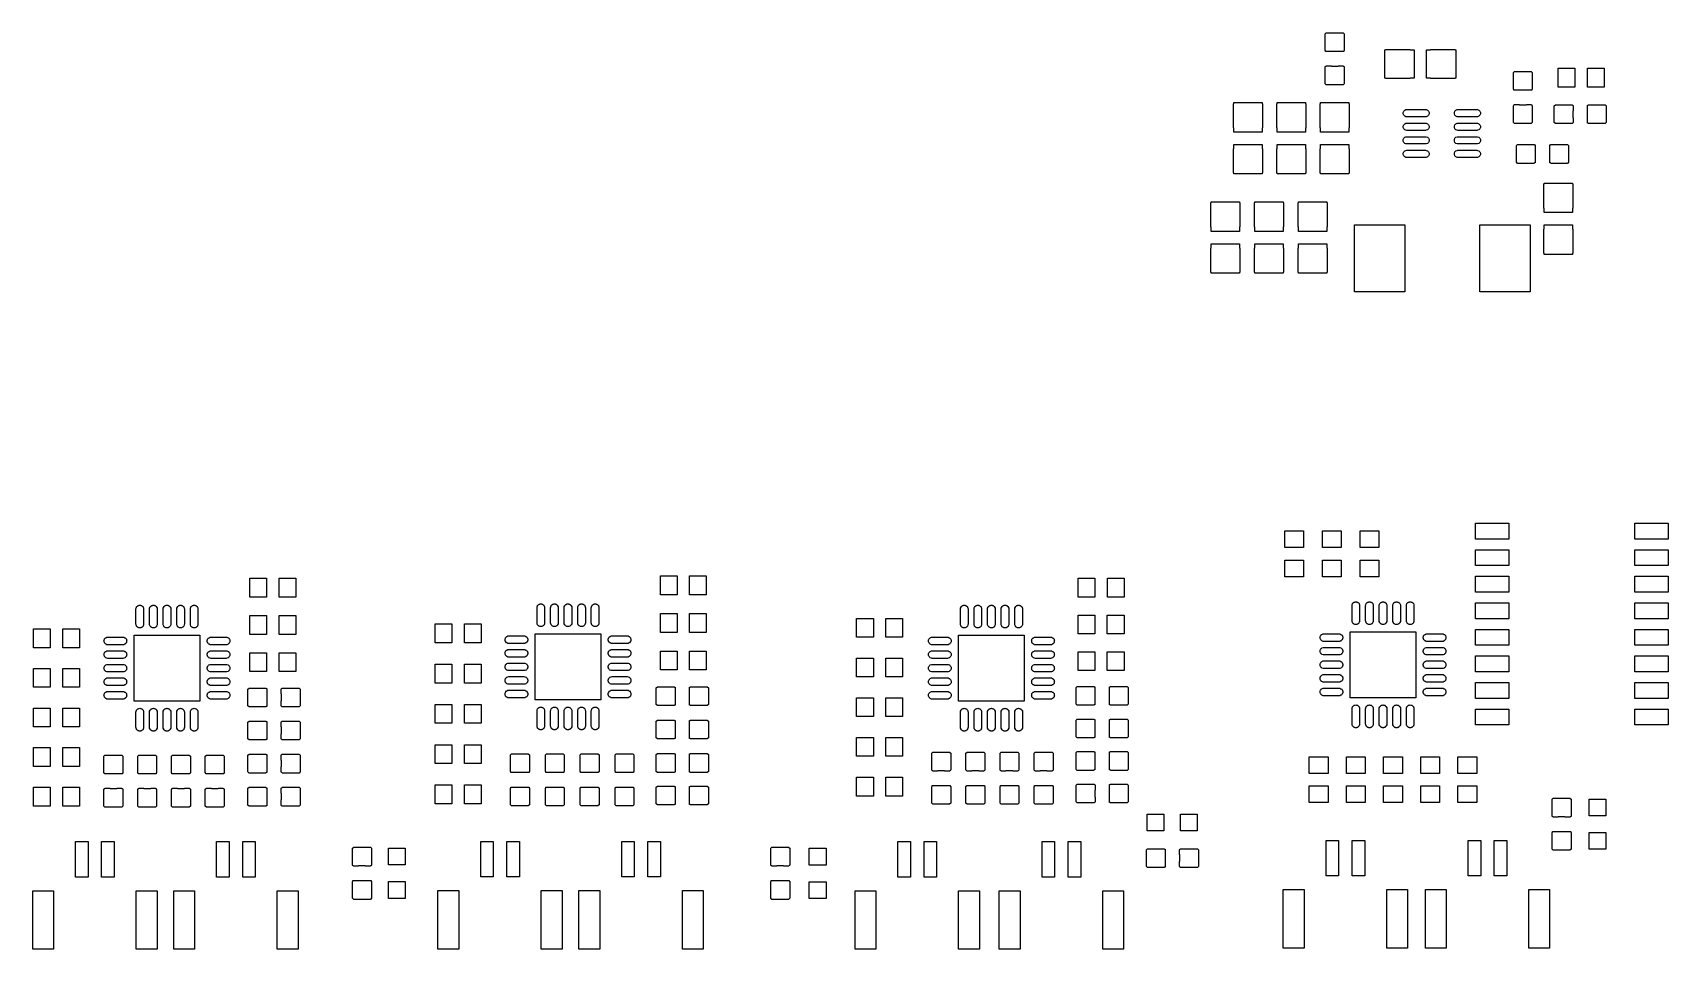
# Model space of a CAD drawing. Extents: x 5.15 to 8.23, y -4.33 to -2.6.
import ezdxf

# ---------------------------------------------------------------- set-up
doc = ezdxf.new("R2010")
doc.units = 0
doc.header["$MEASUREMENT"] = 0
doc.layers.add('BLACK', color=7, linetype='CONTINUOUS')

msp = doc.modelspace()

# ---------------------------------------------------------------- linework, layer by layer
at = {"layer": 'BLACK', "linetype": 'CONTINUOUS'}
for p, q in [((7.5837, -2.6024), (7.5856, -2.6005)), ((7.5837, -2.6339), (7.5837, -2.6024)), ((7.5856, -2.6005), (7.6171, -2.6005)), ((7.6171, -2.6005), (7.6191, -2.6024)), ((7.6191, -2.6024), (7.6191, -2.6339)), ((7.5844, -2.6346), (7.5837, -2.6339)), ((7.5844, -2.6357), (7.5844, -2.6346)), ((7.5854, -2.6357), (7.5844, -2.6357)), ((7.5856, -2.6359), (7.5854, -2.6357)), ((7.5946, -2.6359), (7.5856, -2.6359)), ((7.6076, -2.6357), (7.5946, -2.6357)), ((7.5946, -2.6357), (7.5946, -2.6359)), ((7.6076, -2.6359), (7.6076, -2.6357)), ((7.6171, -2.6359), (7.6076, -2.6359)), ((7.6173, -2.6357), (7.6171, -2.6359)), ((7.6184, -2.6357), (7.6173, -2.6357)), ((7.6191, -2.6339), (7.6184, -2.6346)), ((7.6184, -2.6346), (7.6184, -2.6357)), ((7.6957, -2.686), (7.6957, -2.6329)), ((7.6957, -2.6329), (7.697, -2.6329)), ((7.697, -2.6329), (7.6976, -2.6323)), ((7.6976, -2.6323), (7.7429, -2.6323)), ((7.7429, -2.6323), (7.7435, -2.6329)), ((7.7435, -2.6329), (7.7512, -2.6329)), ((7.7512, -2.6329), (7.7512, -2.686)), ((7.7744, -2.686), (7.7744, -2.6329)), ((7.7744, -2.6329), (7.7821, -2.6329)), ((7.7821, -2.6329), (7.7827, -2.6323)), ((7.7827, -2.6323), (7.828, -2.6323)), ((7.828, -2.6323), (7.8285, -2.6329)), ((7.8285, -2.6329), (7.8299, -2.6329)), ((7.8299, -2.6329), (7.8299, -2.686)), ((7.5837, -2.665), (7.5844, -2.6643)), ((7.5837, -2.6965), (7.5837, -2.665)), ((7.5844, -2.6643), (7.5844, -2.6633)), ((7.5844, -2.6633), (7.5854, -2.6633)), ((7.5854, -2.6633), (7.5856, -2.6631)), ((7.5856, -2.6631), (7.5952, -2.6631)), ((7.5952, -2.6631), (7.5952, -2.6633)), ((7.5952, -2.6633), (7.6081, -2.6633)), ((7.6081, -2.6633), (7.6081, -2.6631)), ((7.6081, -2.6631), (7.6171, -2.6631)), ((7.6171, -2.6631), (7.6173, -2.6633)), ((7.6173, -2.6633), (7.6184, -2.6633)), ((7.6184, -2.6633), (7.6184, -2.6643)), ((7.6184, -2.6643), (7.6191, -2.665)), ((7.6191, -2.665), (7.6191, -2.6965)), ((7.938, -2.6753), (7.94, -2.6733)), ((7.938, -2.7068), (7.938, -2.6753)), ((7.94, -2.6733), (7.9715, -2.6733)), ((7.9715, -2.6733), (7.9734, -2.6753)), ((7.9734, -2.6753), (7.9734, -2.7068)), ((8.0226, -2.7028), (8.0226, -2.6673)), ((8.0226, -2.6673), (8.0541, -2.6673)), ((8.0541, -2.6673), (8.0541, -2.7028)), ((8.0778, -2.7028), (8.0778, -2.6673)), ((8.0778, -2.6673), (8.1093, -2.6673)), ((8.1093, -2.6673), (8.1093, -2.7028)), ((7.5856, -2.6985), (7.5837, -2.6965)), ((7.6171, -2.6985), (7.5856, -2.6985)), ((7.6191, -2.6965), (7.6171, -2.6985)), ((7.697, -2.686), (7.6957, -2.686)), ((7.6976, -2.6866), (7.697, -2.686)), ((7.7429, -2.6866), (7.6976, -2.6866)), ((7.7435, -2.686), (7.7429, -2.6866)), ((7.7512, -2.686), (7.7435, -2.686)), ((7.7821, -2.686), (7.7744, -2.686)), ((7.7827, -2.6866), (7.7821, -2.686)), ((7.828, -2.6866), (7.7827, -2.6866)), ((7.8285, -2.686), (7.828, -2.6866)), ((7.8299, -2.686), (7.8285, -2.686)), ((7.9387, -2.7075), (7.938, -2.7068)), ((7.9387, -2.7085), (7.9387, -2.7075)), ((7.9398, -2.7085), (7.9387, -2.7085)), ((7.94, -2.7087), (7.9398, -2.7085)), ((7.9489, -2.7087), (7.94, -2.7087)), ((7.9619, -2.7085), (7.9489, -2.7085)), ((7.9489, -2.7085), (7.9489, -2.7087)), ((7.9619, -2.7087), (7.9619, -2.7085)), ((7.9715, -2.7087), (7.9619, -2.7087)), ((7.9717, -2.7085), (7.9715, -2.7087)), ((7.9727, -2.7085), (7.9717, -2.7085)), ((7.9734, -2.7068), (7.9727, -2.7075)), ((7.9727, -2.7075), (7.9727, -2.7085)), ((8.0541, -2.7028), (8.0226, -2.7028)), ((8.1093, -2.7028), (8.0778, -2.7028)), ((7.4108, -2.7341), (7.4114, -2.7335)), ((7.4108, -2.7793), (7.4108, -2.7341)), ((7.4114, -2.7335), (7.4114, -2.7321)), ((7.4114, -2.7321), (7.4646, -2.7321)), ((7.4646, -2.7321), (7.4646, -2.7335)), ((7.4646, -2.7335), (7.4652, -2.7341)), ((7.4652, -2.7341), (7.4652, -2.7793)), ((7.4925, -2.7341), (7.4931, -2.7335)), ((7.4925, -2.7793), (7.4925, -2.7341)), ((7.4931, -2.7335), (7.4931, -2.7321)), ((7.4931, -2.7321), (7.5463, -2.7321)), ((7.5463, -2.7321), (7.5463, -2.7335)), ((7.5463, -2.7335), (7.5469, -2.7341)), ((7.5469, -2.7341), (7.5469, -2.7793)), ((7.5742, -2.7341), (7.5748, -2.7335)), ((7.5742, -2.7793), (7.5742, -2.7341)), ((7.5748, -2.7335), (7.5748, -2.7321)), ((7.5748, -2.7321), (7.628, -2.7321)), ((7.628, -2.7321), (7.628, -2.7335)), ((7.628, -2.7335), (7.6285, -2.7341)), ((7.6285, -2.7341), (7.6285, -2.7793)), ((7.938, -2.7379), (7.9387, -2.7371)), ((7.938, -2.7694), (7.938, -2.7379)), ((7.9387, -2.7371), (7.9387, -2.7361)), ((7.9387, -2.7361), (7.9398, -2.7361)), ((7.9398, -2.7361), (7.94, -2.7359)), ((7.94, -2.7359), (7.9495, -2.7359)), ((7.9495, -2.7359), (7.9495, -2.7361)), ((7.9495, -2.7361), (7.9625, -2.7361)), ((7.9625, -2.7361), (7.9625, -2.7359)), ((7.9625, -2.7359), (7.9715, -2.7359)), ((7.9715, -2.7359), (7.9717, -2.7361)), ((7.9717, -2.7361), (7.9727, -2.7361)), ((7.9727, -2.7361), (7.9727, -2.7371)), ((7.9727, -2.7371), (7.9734, -2.7379)), ((7.9734, -2.7379), (7.9734, -2.7694)), ((8.0151, -2.7382), (8.0171, -2.7362)), ((8.0151, -2.7697), (8.0151, -2.7382)), ((8.0171, -2.7362), (8.0486, -2.7362)), ((8.0486, -2.7362), (8.0493, -2.7369)), ((8.0493, -2.7369), (8.0503, -2.7369)), ((8.0503, -2.7369), (8.0503, -2.738)), ((8.0503, -2.738), (8.0505, -2.7382)), ((8.0505, -2.7382), (8.0505, -2.7477)), ((8.0777, -2.7382), (8.0779, -2.738)), ((8.0777, -2.7472), (8.0777, -2.7382)), ((8.0779, -2.738), (8.0779, -2.7369)), ((8.0779, -2.7369), (8.079, -2.7369)), ((8.079, -2.7369), (8.0797, -2.7362)), ((8.0797, -2.7362), (8.1112, -2.7362)), ((8.1112, -2.7362), (8.1131, -2.7382)), ((8.1131, -2.7382), (8.1131, -2.7697)), ((7.7303, -2.7506), (7.7314, -2.7481)), ((7.7303, -2.7533), (7.7303, -2.7506)), ((7.7314, -2.7558), (7.7303, -2.7533)), ((7.7314, -2.7481), (7.7333, -2.7462)), ((7.7333, -2.7577), (7.7314, -2.7558)), ((7.7314, -2.7737), (7.7333, -2.7718)), ((7.7333, -2.7462), (7.7357, -2.7452)), ((7.7357, -2.7587), (7.7333, -2.7577)), ((7.7333, -2.7718), (7.7357, -2.7708)), ((7.7357, -2.7452), (7.7371, -2.7451)), ((7.7371, -2.7589), (7.7357, -2.7587)), ((7.7357, -2.7708), (7.7371, -2.7707)), ((7.7371, -2.7451), (7.7726, -2.7451)), ((7.7726, -2.7589), (7.7371, -2.7589)), ((7.7371, -2.7707), (7.7726, -2.7707)), ((7.7726, -2.7451), (7.7739, -2.7452)), ((7.7739, -2.7587), (7.7726, -2.7589)), ((7.7726, -2.7707), (7.7739, -2.7708)), ((7.7739, -2.7452), (7.7764, -2.7462)), ((7.7764, -2.7577), (7.7739, -2.7587)), ((7.7739, -2.7708), (7.7764, -2.7718)), ((7.7764, -2.7462), (7.7783, -2.7481)), ((7.7783, -2.7558), (7.7764, -2.7577)), ((7.7764, -2.7718), (7.7783, -2.7737)), ((7.7783, -2.7481), (7.7794, -2.7506)), ((7.7794, -2.7533), (7.7783, -2.7558)), ((7.7794, -2.7506), (7.7794, -2.7533)), ((7.8269, -2.7506), (7.8279, -2.7481)), ((7.8269, -2.7533), (7.8269, -2.7506)), ((7.8279, -2.7558), (7.8269, -2.7533)), ((7.8279, -2.7481), (7.8298, -2.7462)), ((7.8298, -2.7577), (7.8279, -2.7558)), ((7.8279, -2.7737), (7.8298, -2.7718)), ((7.8298, -2.7462), (7.8323, -2.7452)), ((7.8323, -2.7587), (7.8298, -2.7577)), ((7.8298, -2.7718), (7.8323, -2.7708)), ((7.8323, -2.7452), (7.8336, -2.7451)), ((7.8336, -2.7589), (7.8323, -2.7587)), ((7.8323, -2.7708), (7.8336, -2.7707)), ((7.8336, -2.7451), (7.8691, -2.7451)), ((7.8691, -2.7589), (7.8336, -2.7589)), ((7.8336, -2.7707), (7.8691, -2.7707)), ((7.8691, -2.7451), (7.8705, -2.7452)), ((7.8705, -2.7587), (7.8691, -2.7589)), ((7.8691, -2.7707), (7.8705, -2.7708)), ((7.8705, -2.7452), (7.873, -2.7462)), ((7.873, -2.7577), (7.8705, -2.7587)), ((7.8705, -2.7708), (7.873, -2.7718)), ((7.873, -2.7462), (7.8749, -2.7481)), ((7.8749, -2.7558), (7.873, -2.7577)), ((7.873, -2.7718), (7.8749, -2.7737)), ((7.8749, -2.7481), (7.8759, -2.7506)), ((7.8759, -2.7533), (7.8749, -2.7558)), ((7.8759, -2.7506), (7.8759, -2.7533)), ((7.94, -2.7713), (7.938, -2.7694)), ((7.9715, -2.7713), (7.94, -2.7713)), ((7.9734, -2.7694), (7.9715, -2.7713)), ((8.0171, -2.7717), (8.0151, -2.7697)), ((8.0486, -2.7717), (8.0171, -2.7717)), ((8.0493, -2.7709), (8.0486, -2.7717)), ((8.0503, -2.7709), (8.0493, -2.7709)), ((8.0505, -2.7477), (8.0503, -2.7477)), ((8.0503, -2.7477), (8.0503, -2.7607)), ((8.0503, -2.7607), (8.0505, -2.7607)), ((8.0505, -2.7697), (8.0503, -2.7699)), ((8.0503, -2.7699), (8.0503, -2.7709)), ((8.0505, -2.7607), (8.0505, -2.7697)), ((8.0779, -2.7472), (8.0777, -2.7472)), ((8.0777, -2.7697), (8.0777, -2.7602)), ((8.0777, -2.7602), (8.0779, -2.7602)), ((8.0779, -2.7699), (8.0777, -2.7697)), ((8.0779, -2.7602), (8.0779, -2.7472)), ((8.0779, -2.7709), (8.0779, -2.7699)), ((8.079, -2.7709), (8.0779, -2.7709)), ((8.0797, -2.7717), (8.079, -2.7709)), ((8.1112, -2.7717), (8.0797, -2.7717)), ((8.1131, -2.7697), (8.1112, -2.7717)), ((7.4114, -2.7799), (7.4108, -2.7793)), ((7.4114, -2.7876), (7.4114, -2.7799)), ((7.4646, -2.7876), (7.4114, -2.7876)), ((7.4652, -2.7793), (7.4646, -2.7799)), ((7.4646, -2.7799), (7.4646, -2.7876)), ((7.4931, -2.7799), (7.4925, -2.7793)), ((7.4931, -2.7876), (7.4931, -2.7799)), ((7.5463, -2.7876), (7.4931, -2.7876)), ((7.5469, -2.7793), (7.5463, -2.7799)), ((7.5463, -2.7799), (7.5463, -2.7876)), ((7.5748, -2.7799), (7.5742, -2.7793)), ((7.5748, -2.7876), (7.5748, -2.7799)), ((7.628, -2.7876), (7.5748, -2.7876)), ((7.6285, -2.7793), (7.628, -2.7799)), ((7.628, -2.7799), (7.628, -2.7876)), ((7.7303, -2.7762), (7.7314, -2.7737)), ((7.7303, -2.7789), (7.7303, -2.7762)), ((7.7314, -2.7814), (7.7303, -2.7789)), ((7.7303, -2.8018), (7.7314, -2.7993)), ((7.7303, -2.8045), (7.7303, -2.8018)), ((7.7333, -2.7833), (7.7314, -2.7814)), ((7.7314, -2.7993), (7.7333, -2.7974)), ((7.7357, -2.7843), (7.7333, -2.7833)), ((7.7333, -2.7974), (7.7357, -2.7964)), ((7.7371, -2.7844), (7.7357, -2.7843)), ((7.7357, -2.7964), (7.7371, -2.7963)), ((7.7726, -2.7844), (7.7371, -2.7844)), ((7.7371, -2.7963), (7.7726, -2.7963)), ((7.7739, -2.7843), (7.7726, -2.7844)), ((7.7726, -2.7963), (7.7739, -2.7964)), ((7.7764, -2.7833), (7.7739, -2.7843)), ((7.7739, -2.7964), (7.7764, -2.7974)), ((7.7783, -2.7814), (7.7764, -2.7833)), ((7.7764, -2.7974), (7.7783, -2.7993)), ((7.7783, -2.7737), (7.7794, -2.7762)), ((7.7794, -2.7789), (7.7783, -2.7814)), ((7.7783, -2.7993), (7.7794, -2.8018)), ((7.7794, -2.7762), (7.7794, -2.7789)), ((7.7794, -2.8018), (7.7794, -2.8045)), ((7.8269, -2.7762), (7.8279, -2.7737)), ((7.8269, -2.7789), (7.8269, -2.7762)), ((7.8279, -2.7814), (7.8269, -2.7789)), ((7.8269, -2.8018), (7.8279, -2.7993)), ((7.8269, -2.8045), (7.8269, -2.8018)), ((7.8298, -2.7833), (7.8279, -2.7814)), ((7.8279, -2.7993), (7.8298, -2.7974)), ((7.8323, -2.7843), (7.8298, -2.7833)), ((7.8298, -2.7974), (7.8323, -2.7964)), ((7.8336, -2.7844), (7.8323, -2.7843)), ((7.8323, -2.7964), (7.8336, -2.7963)), ((7.8691, -2.7844), (7.8336, -2.7844)), ((7.8336, -2.7963), (7.8691, -2.7963)), ((7.8705, -2.7843), (7.8691, -2.7844)), ((7.8691, -2.7963), (7.8705, -2.7964)), ((7.873, -2.7833), (7.8705, -2.7843)), ((7.8705, -2.7964), (7.873, -2.7974)), ((7.8749, -2.7814), (7.873, -2.7833)), ((7.873, -2.7974), (7.8749, -2.7993)), ((7.8749, -2.7737), (7.8759, -2.7762)), ((7.8759, -2.7789), (7.8749, -2.7814)), ((7.8749, -2.7993), (7.8759, -2.8018)), ((7.8759, -2.7762), (7.8759, -2.7789)), ((7.8759, -2.8018), (7.8759, -2.8045)), ((7.4108, -2.8191), (7.4114, -2.8185)), ((7.4108, -2.8644), (7.4108, -2.8191)), ((7.4114, -2.8185), (7.4114, -2.8108)), ((7.4114, -2.8108), (7.4646, -2.8108)), ((7.4646, -2.8108), (7.4646, -2.8185)), ((7.4646, -2.8185), (7.4652, -2.8191)), ((7.4652, -2.8191), (7.4652, -2.8644)), ((7.4925, -2.8191), (7.4931, -2.8185)), ((7.4925, -2.8644), (7.4925, -2.8191)), ((7.4931, -2.8185), (7.4931, -2.8108)), ((7.4931, -2.8108), (7.5463, -2.8108)), ((7.5463, -2.8108), (7.5463, -2.8185)), ((7.5463, -2.8185), (7.5469, -2.8191)), ((7.5469, -2.8191), (7.5469, -2.8644)), ((7.5742, -2.8191), (7.5748, -2.8185)), ((7.5742, -2.8644), (7.5742, -2.8191)), ((7.5748, -2.8185), (7.5748, -2.8108)), ((7.5748, -2.8108), (7.628, -2.8108)), ((7.628, -2.8108), (7.628, -2.8185)), ((7.628, -2.8185), (7.6285, -2.8191)), ((7.6285, -2.8191), (7.6285, -2.8644)), ((7.7314, -2.807), (7.7303, -2.8045)), ((7.7303, -2.8274), (7.7314, -2.8249)), ((7.7303, -2.8301), (7.7303, -2.8274)), ((7.7314, -2.8326), (7.7303, -2.8301)), ((7.7333, -2.8089), (7.7314, -2.807)), ((7.7314, -2.8249), (7.7333, -2.823)), ((7.7333, -2.8345), (7.7314, -2.8326)), ((7.7357, -2.8099), (7.7333, -2.8089)), ((7.7333, -2.823), (7.7357, -2.822)), ((7.7357, -2.8355), (7.7333, -2.8345)), ((7.7371, -2.81), (7.7357, -2.8099)), ((7.7357, -2.822), (7.7371, -2.8219)), ((7.7726, -2.81), (7.7371, -2.81)), ((7.7371, -2.8219), (7.7726, -2.8219)), ((7.7739, -2.8099), (7.7726, -2.81)), ((7.7726, -2.8219), (7.7739, -2.822)), ((7.7764, -2.8089), (7.7739, -2.8099)), ((7.7739, -2.822), (7.7764, -2.823)), ((7.7764, -2.8345), (7.7739, -2.8355)), ((7.7783, -2.807), (7.7764, -2.8089)), ((7.7764, -2.823), (7.7783, -2.8249)), ((7.7783, -2.8326), (7.7764, -2.8345)), ((7.7794, -2.8045), (7.7783, -2.807)), ((7.7783, -2.8249), (7.7794, -2.8274)), ((7.7794, -2.8301), (7.7783, -2.8326)), ((7.7794, -2.8274), (7.7794, -2.8301)), ((7.8279, -2.807), (7.8269, -2.8045)), ((7.8269, -2.8274), (7.8279, -2.8249)), ((7.8269, -2.8301), (7.8269, -2.8274)), ((7.8279, -2.8326), (7.8269, -2.8301)), ((7.8298, -2.8089), (7.8279, -2.807)), ((7.8279, -2.8249), (7.8298, -2.823)), ((7.8298, -2.8345), (7.8279, -2.8326)), ((7.8323, -2.8099), (7.8298, -2.8089)), ((7.8298, -2.823), (7.8323, -2.822)), ((7.8323, -2.8355), (7.8298, -2.8345)), ((7.8336, -2.81), (7.8323, -2.8099)), ((7.8323, -2.822), (7.8336, -2.8219)), ((7.8691, -2.81), (7.8336, -2.81)), ((7.8336, -2.8219), (7.8691, -2.8219)), ((7.8705, -2.8099), (7.8691, -2.81)), ((7.8691, -2.8219), (7.8705, -2.822)), ((7.873, -2.8089), (7.8705, -2.8099)), ((7.8705, -2.822), (7.873, -2.823)), ((7.873, -2.8345), (7.8705, -2.8355)), ((7.8749, -2.807), (7.873, -2.8089)), ((7.873, -2.823), (7.8749, -2.8249)), ((7.8749, -2.8326), (7.873, -2.8345)), ((7.8759, -2.8045), (7.8749, -2.807)), ((7.8749, -2.8249), (7.8759, -2.8274)), ((7.8759, -2.8301), (7.8749, -2.8326)), ((7.8759, -2.8274), (7.8759, -2.8301)), ((7.944, -2.813), (7.9459, -2.811)), ((7.944, -2.8445), (7.944, -2.813)), ((7.9459, -2.811), (7.9774, -2.811)), ((7.9774, -2.811), (7.9781, -2.8117)), ((7.9781, -2.8117), (7.9792, -2.8117)), ((7.9792, -2.8117), (7.9792, -2.8128)), ((7.9792, -2.8128), (7.9794, -2.813)), ((7.9794, -2.8225), (7.9792, -2.8225)), ((7.9792, -2.8225), (7.9792, -2.8355)), ((7.9794, -2.813), (7.9794, -2.8225)), ((8.0066, -2.813), (8.0068, -2.8128)), ((8.0066, -2.822), (8.0066, -2.813)), ((8.0068, -2.822), (8.0066, -2.822)), ((8.0068, -2.8128), (8.0068, -2.8117)), ((8.0068, -2.8117), (8.0078, -2.8117)), ((8.0068, -2.835), (8.0068, -2.822)), ((8.0078, -2.8117), (8.0085, -2.811)), ((8.0085, -2.811), (8.04, -2.811)), ((8.04, -2.811), (8.042, -2.813)), ((8.042, -2.813), (8.042, -2.8445)), ((7.4114, -2.865), (7.4108, -2.8644)), ((7.4114, -2.8663), (7.4114, -2.865)), ((7.4652, -2.8644), (7.4646, -2.865)), ((7.4646, -2.865), (7.4646, -2.8663)), ((7.4931, -2.865), (7.4925, -2.8644)), ((7.4931, -2.8663), (7.4931, -2.865)), ((7.5469, -2.8644), (7.5463, -2.865)), ((7.5463, -2.865), (7.5463, -2.8663)), ((7.5748, -2.865), (7.5742, -2.8644)), ((7.5748, -2.8663), (7.5748, -2.865)), ((7.6285, -2.8644), (7.628, -2.865)), ((7.628, -2.865), (7.628, -2.8663)), ((7.7371, -2.8356), (7.7357, -2.8355)), ((7.7726, -2.8356), (7.7371, -2.8356)), ((7.7739, -2.8355), (7.7726, -2.8356)), ((7.8336, -2.8356), (7.8323, -2.8355)), ((7.8691, -2.8356), (7.8336, -2.8356)), ((7.8705, -2.8355), (7.8691, -2.8356)), ((7.9459, -2.8465), (7.944, -2.8445)), ((7.9774, -2.8465), (7.9459, -2.8465)), ((7.9781, -2.8457), (7.9774, -2.8465)), ((7.9792, -2.8457), (7.9781, -2.8457)), ((7.9792, -2.8355), (7.9794, -2.8355)), ((7.9794, -2.8445), (7.9792, -2.8447)), ((7.9792, -2.8447), (7.9792, -2.8457)), ((7.9794, -2.8355), (7.9794, -2.8445)), ((8.0066, -2.8445), (8.0066, -2.835)), ((8.0066, -2.835), (8.0068, -2.835)), ((8.0068, -2.8447), (8.0066, -2.8445)), ((8.0068, -2.8457), (8.0068, -2.8447)), ((8.0078, -2.8457), (8.0068, -2.8457)), ((8.0085, -2.8465), (8.0078, -2.8457)), ((8.04, -2.8465), (8.0085, -2.8465)), ((8.042, -2.8445), (8.04, -2.8465)), ((7.4128, -2.8663), (7.4114, -2.8663)), ((7.4632, -2.8663), (7.4128, -2.8663)), ((7.4646, -2.8663), (7.4632, -2.8663)), ((7.4945, -2.8663), (7.4931, -2.8663)), ((7.5449, -2.8663), (7.4945, -2.8663)), ((7.5463, -2.8663), (7.5449, -2.8663)), ((7.5762, -2.8663), (7.5748, -2.8663)), ((7.6266, -2.8663), (7.5762, -2.8663)), ((7.628, -2.8663), (7.6266, -2.8663)), ((7.9955, -2.8856), (7.9961, -2.885)), ((7.9955, -2.9309), (7.9955, -2.8856)), ((7.9961, -2.885), (7.9961, -2.8837)), ((7.9961, -2.8837), (8.0492, -2.8837)), ((8.0492, -2.8837), (8.0492, -2.885)), ((8.0492, -2.885), (8.0498, -2.8856)), ((8.0498, -2.8856), (8.0498, -2.9309)), ((7.3683, -2.9211), (7.3689, -2.9205)), ((7.3683, -2.9663), (7.3683, -2.9211)), ((7.3689, -2.9205), (7.3689, -2.9191)), ((7.3689, -2.9191), (7.422, -2.9191)), ((7.422, -2.9191), (7.422, -2.9205)), ((7.422, -2.9205), (7.4226, -2.9211)), ((7.4226, -2.9211), (7.4226, -2.9663)), ((7.4506, -2.9211), (7.4512, -2.9205)), ((7.4506, -2.9663), (7.4506, -2.9211)), ((7.4512, -2.9205), (7.4512, -2.9191)), ((7.4512, -2.9191), (7.5043, -2.9191)), ((7.5043, -2.9191), (7.5043, -2.9205)), ((7.5043, -2.9205), (7.5049, -2.9211)), ((7.5049, -2.9211), (7.5049, -2.9663)), ((7.5329, -2.9211), (7.5335, -2.9205)), ((7.5329, -2.9663), (7.5329, -2.9211)), ((7.5335, -2.9205), (7.5335, -2.9191)), ((7.5335, -2.9191), (7.5866, -2.9191)), ((7.5866, -2.9191), (7.5866, -2.9205)), ((7.5866, -2.9205), (7.5872, -2.9211)), ((7.5872, -2.9211), (7.5872, -2.9663)), ((7.9961, -2.9315), (7.9955, -2.9309)), ((7.9961, -2.9392), (7.9961, -2.9315)), ((8.0492, -2.9392), (7.9961, -2.9392)), ((8.0498, -2.9309), (8.0492, -2.9315)), ((8.0492, -2.9315), (8.0492, -2.9392)), ((7.3689, -2.9669), (7.3683, -2.9663)), ((7.3689, -2.9746), (7.3689, -2.9669)), ((7.422, -2.9746), (7.3689, -2.9746)), ((7.4226, -2.9663), (7.422, -2.9669)), ((7.422, -2.9669), (7.422, -2.9746)), ((7.4512, -2.9669), (7.4506, -2.9663)), ((7.4512, -2.9746), (7.4512, -2.9669)), ((7.5043, -2.9746), (7.4512, -2.9746)), ((7.5049, -2.9663), (7.5043, -2.9669)), ((7.5043, -2.9669), (7.5043, -2.9746)), ((7.5335, -2.9669), (7.5329, -2.9663)), ((7.5335, -2.9746), (7.5335, -2.9669)), ((7.5866, -2.9746), (7.5335, -2.9746)), ((7.5872, -2.9663), (7.5866, -2.9669)), ((7.5866, -2.9669), (7.5866, -2.9746)), ((7.6388, -3.0886), (7.6388, -2.9626)), ((7.6388, -2.9626), (7.7333, -2.9626)), ((7.7333, -2.9626), (7.7333, -3.0886)), ((7.875, -3.0886), (7.875, -2.9626)), ((7.875, -2.9626), (7.9695, -2.9626)), ((7.9695, -2.9626), (7.9695, -3.0886)), ((7.9955, -2.9707), (7.9961, -2.9701)), ((7.9955, -3.0159), (7.9955, -2.9707)), ((7.9961, -2.9701), (7.9961, -2.9624)), ((7.9961, -2.9624), (8.0492, -2.9624)), ((8.0492, -2.9624), (8.0492, -2.9701)), ((8.0492, -2.9701), (8.0498, -2.9707)), ((8.0498, -2.9707), (8.0498, -3.0159)), ((7.3683, -3.0061), (7.3689, -3.0055)), ((7.3683, -3.0514), (7.3683, -3.0061)), ((7.3689, -3.0055), (7.3689, -2.9978)), ((7.3689, -2.9978), (7.422, -2.9978)), ((7.422, -2.9978), (7.422, -3.0055)), ((7.422, -3.0055), (7.4226, -3.0061)), ((7.4226, -3.0061), (7.4226, -3.0514)), ((7.4506, -3.0061), (7.4512, -3.0055)), ((7.4506, -3.0514), (7.4506, -3.0061)), ((7.4512, -3.0055), (7.4512, -2.9978)), ((7.4512, -2.9978), (7.5043, -2.9978)), ((7.5043, -2.9978), (7.5043, -3.0055)), ((7.5043, -3.0055), (7.5049, -3.0061)), ((7.5049, -3.0061), (7.5049, -3.0514)), ((7.5329, -3.0061), (7.5335, -3.0055)), ((7.5329, -3.0514), (7.5329, -3.0061)), ((7.5335, -3.0055), (7.5335, -2.9978)), ((7.5335, -2.9978), (7.5866, -2.9978)), ((7.5866, -2.9978), (7.5866, -3.0055)), ((7.5866, -3.0055), (7.5872, -3.0061)), ((7.5872, -3.0061), (7.5872, -3.0514)), ((7.9961, -3.0165), (7.9955, -3.0159)), ((7.9961, -3.0179), (7.9961, -3.0165)), ((7.9974, -3.0179), (7.9961, -3.0179)), ((8.0478, -3.0179), (7.9974, -3.0179)), ((8.0492, -3.0179), (8.0478, -3.0179)), ((8.0498, -3.0159), (8.0492, -3.0165)), ((8.0492, -3.0165), (8.0492, -3.0179)), ((7.3689, -3.052), (7.3683, -3.0514)), ((7.3689, -3.0533), (7.3689, -3.052)), ((7.3703, -3.0533), (7.3689, -3.0533)), ((7.4207, -3.0533), (7.3703, -3.0533)), ((7.422, -3.0533), (7.4207, -3.0533)), ((7.4226, -3.0514), (7.422, -3.052)), ((7.422, -3.052), (7.422, -3.0533)), ((7.4512, -3.052), (7.4506, -3.0514)), ((7.4512, -3.0533), (7.4512, -3.052)), ((7.4526, -3.0533), (7.4512, -3.0533)), ((7.503, -3.0533), (7.4526, -3.0533)), ((7.5043, -3.0533), (7.503, -3.0533)), ((7.5049, -3.0514), (7.5043, -3.052)), ((7.5043, -3.052), (7.5043, -3.0533)), ((7.5335, -3.052), (7.5329, -3.0514)), ((7.5335, -3.0533), (7.5335, -3.052)), ((7.5348, -3.0533), (7.5335, -3.0533)), ((7.5852, -3.0533), (7.5348, -3.0533)), ((7.5866, -3.0533), (7.5852, -3.0533)), ((7.5872, -3.0514), (7.5866, -3.052)), ((7.5866, -3.052), (7.5866, -3.0533)), ((7.7333, -3.0886), (7.6388, -3.0886)), ((7.9695, -3.0886), (7.875, -3.0886)), ((7.5074, -3.5703), (7.5074, -3.5388)), ((7.5074, -3.5388), (7.5429, -3.5388)), ((7.5429, -3.5388), (7.5429, -3.5703)), ((7.5783, -3.5703), (7.5783, -3.5388)), ((7.5783, -3.5388), (7.6137, -3.5388)), ((7.6137, -3.5388), (7.6137, -3.5703)), ((7.6492, -3.5703), (7.6492, -3.5388)), ((7.6492, -3.5388), (7.6846, -3.5388)), ((7.6846, -3.5388), (7.6846, -3.5703)), ((7.8665, -3.5542), (7.8665, -3.5243)), ((7.8665, -3.5243), (7.9295, -3.5243)), ((7.9295, -3.5243), (7.9295, -3.5542)), ((8.1669, -3.5542), (8.1669, -3.5243)), ((8.1669, -3.5243), (8.2299, -3.5243)), ((8.2299, -3.5243), (8.2299, -3.5542)), ((7.5429, -3.5703), (7.5074, -3.5703)), ((7.6137, -3.5703), (7.5783, -3.5703)), ((7.6846, -3.5703), (7.6492, -3.5703)), ((7.9295, -3.5542), (7.8665, -3.5542)), ((7.8665, -3.6042), (7.8665, -3.5743)), ((7.8665, -3.5743), (7.9295, -3.5743)), ((7.9295, -3.5743), (7.9295, -3.6042)), ((8.2299, -3.5542), (8.1669, -3.5542)), ((8.1669, -3.6042), (8.1669, -3.5743)), ((8.1669, -3.5743), (8.2299, -3.5743)), ((8.2299, -3.5743), (8.2299, -3.6042)), ((7.5074, -3.6254), (7.5074, -3.5939)), ((7.5074, -3.5939), (7.5429, -3.5939)), ((7.5429, -3.5939), (7.5429, -3.6254)), ((7.5783, -3.6254), (7.5783, -3.5939)), ((7.5783, -3.5939), (7.6137, -3.5939)), ((7.6137, -3.5939), (7.6137, -3.6254)), ((7.6492, -3.6254), (7.6492, -3.5939)), ((7.6492, -3.5939), (7.6846, -3.5939)), ((7.6846, -3.5939), (7.6846, -3.6254)), ((7.9295, -3.6042), (7.8665, -3.6042)), ((8.2299, -3.6042), (8.1669, -3.6042)), ((5.5577, -3.6634), (5.5577, -3.628)), ((5.5577, -3.628), (5.5892, -3.628)), ((5.5892, -3.628), (5.5892, -3.6634)), ((5.6128, -3.6634), (5.6128, -3.628)), ((5.6128, -3.628), (5.6443, -3.628)), ((5.6443, -3.628), (5.6443, -3.6634)), ((6.331, -3.659), (6.331, -3.6236)), ((6.331, -3.6236), (6.3625, -3.6236)), ((6.3625, -3.6236), (6.3625, -3.659)), ((6.3861, -3.659), (6.3861, -3.6236)), ((6.3861, -3.6236), (6.4176, -3.6236)), ((6.4176, -3.6236), (6.4176, -3.659)), ((7.1181, -3.6634), (7.1181, -3.628)), ((7.1181, -3.628), (7.1496, -3.628)), ((7.1496, -3.628), (7.1496, -3.6634)), ((7.1732, -3.6634), (7.1732, -3.628)), ((7.1732, -3.628), (7.2047, -3.628)), ((7.2047, -3.628), (7.2047, -3.6634)), ((7.5429, -3.6254), (7.5074, -3.6254)), ((7.6137, -3.6254), (7.5783, -3.6254)), ((7.6846, -3.6254), (7.6492, -3.6254)), ((7.8665, -3.6542), (7.8665, -3.6243)), ((7.8665, -3.6243), (7.9295, -3.6243)), ((7.9295, -3.6243), (7.9295, -3.6542)), ((8.1669, -3.6542), (8.1669, -3.6243)), ((8.1669, -3.6243), (8.2299, -3.6243)), ((8.2299, -3.6243), (8.2299, -3.6542)), ((5.5892, -3.6634), (5.5577, -3.6634)), ((5.6443, -3.6634), (5.6128, -3.6634)), ((6.3625, -3.659), (6.331, -3.659)), ((6.4176, -3.659), (6.3861, -3.659)), ((7.1496, -3.6634), (7.1181, -3.6634)), ((7.2047, -3.6634), (7.1732, -3.6634)), ((7.9295, -3.6542), (7.8665, -3.6542)), ((8.2299, -3.6542), (8.1669, -3.6542)), ((5.3432, -3.6858), (5.3433, -3.6842)), ((5.3432, -3.7143), (5.3432, -3.6858)), ((5.3433, -3.6842), (5.3443, -3.6822)), ((5.3443, -3.6822), (5.3444, -3.6818)), ((5.3444, -3.6818), (5.3445, -3.6818)), ((5.3445, -3.6818), (5.3447, -3.6813)), ((5.3447, -3.6813), (5.346, -3.6803)), ((5.346, -3.6803), (5.3464, -3.6799)), ((5.3464, -3.6799), (5.3466, -3.6798)), ((5.3466, -3.6798), (5.3472, -3.6793)), ((5.3472, -3.6793), (5.3485, -3.679)), ((5.3485, -3.679), (5.349, -3.6788)), ((5.349, -3.6788), (5.3494, -3.6788)), ((5.3494, -3.6788), (5.3504, -3.6786)), ((5.3504, -3.6786), (5.3514, -3.6788)), ((5.3514, -3.6788), (5.3518, -3.6788)), ((5.3518, -3.6788), (5.3523, -3.679)), ((5.3523, -3.679), (5.3535, -3.6793)), ((5.3535, -3.6793), (5.3542, -3.6798)), ((5.3542, -3.6798), (5.3544, -3.6799)), ((5.3544, -3.6799), (5.3548, -3.6803)), ((5.3548, -3.6803), (5.3561, -3.6813)), ((5.3561, -3.6813), (5.3563, -3.6818)), ((5.3563, -3.6818), (5.3564, -3.6818)), ((5.3564, -3.6818), (5.3565, -3.6822)), ((5.3565, -3.6822), (5.3575, -3.6842)), ((5.3575, -3.6842), (5.3576, -3.6858)), ((5.3576, -3.6858), (5.3576, -3.7143)), ((5.3688, -3.6858), (5.3689, -3.6842)), ((5.3688, -3.7143), (5.3688, -3.6858)), ((5.3689, -3.6842), (5.3699, -3.6822)), ((5.3699, -3.6822), (5.37, -3.6818)), ((5.37, -3.6818), (5.3701, -3.6818)), ((5.3701, -3.6818), (5.3703, -3.6813)), ((5.3703, -3.6813), (5.3716, -3.6803)), ((5.3716, -3.6803), (5.372, -3.6799)), ((5.372, -3.6799), (5.3722, -3.6798)), ((5.3722, -3.6798), (5.3728, -3.6793)), ((5.3728, -3.6793), (5.3741, -3.679)), ((5.3741, -3.679), (5.3746, -3.6788)), ((5.3746, -3.6788), (5.375, -3.6788)), ((5.375, -3.6788), (5.376, -3.6786)), ((5.376, -3.6786), (5.377, -3.6788)), ((5.377, -3.6788), (5.3774, -3.6788)), ((5.3774, -3.6788), (5.3779, -3.679)), ((5.3779, -3.679), (5.3791, -3.6793)), ((5.3791, -3.6793), (5.3797, -3.6798)), ((5.3797, -3.6798), (5.38, -3.6799)), ((5.38, -3.6799), (5.3804, -3.6803)), ((5.3804, -3.6803), (5.3817, -3.6813)), ((5.3817, -3.6813), (5.3819, -3.6818)), ((5.3819, -3.6818), (5.3819, -3.6818)), ((5.3819, -3.6818), (5.3821, -3.6822)), ((5.3821, -3.6822), (5.3831, -3.6842)), ((5.3831, -3.6842), (5.3831, -3.6858)), ((5.3831, -3.6858), (5.3831, -3.7143)), ((5.3944, -3.6858), (5.3945, -3.6842)), ((5.3944, -3.7143), (5.3944, -3.6858)), ((5.3945, -3.6842), (5.3955, -3.6822)), ((5.3955, -3.6822), (5.3956, -3.6818)), ((5.3956, -3.6818), (5.3957, -3.6818)), ((5.3957, -3.6818), (5.3959, -3.6813)), ((5.3959, -3.6813), (5.3972, -3.6803)), ((5.3972, -3.6803), (5.3976, -3.6799)), ((5.3976, -3.6799), (5.3978, -3.6798)), ((5.3978, -3.6798), (5.3984, -3.6793)), ((5.3984, -3.6793), (5.3997, -3.679)), ((5.3997, -3.679), (5.4002, -3.6788)), ((5.4002, -3.6788), (5.4006, -3.6788)), ((5.4006, -3.6788), (5.4016, -3.6786)), ((5.4016, -3.6786), (5.4026, -3.6788)), ((5.4026, -3.6788), (5.403, -3.6788)), ((5.403, -3.6788), (5.4035, -3.679)), ((5.4035, -3.679), (5.4047, -3.6793)), ((5.4047, -3.6793), (5.4053, -3.6798)), ((5.4053, -3.6798), (5.4056, -3.6799)), ((5.4056, -3.6799), (5.406, -3.6803)), ((5.406, -3.6803), (5.4072, -3.6813)), ((5.4072, -3.6813), (5.4075, -3.6818)), ((5.4075, -3.6818), (5.4075, -3.6818)), ((5.4075, -3.6818), (5.4077, -3.6822)), ((5.4077, -3.6822), (5.4087, -3.6842)), ((5.4087, -3.6842), (5.4087, -3.6858)), ((5.4087, -3.6858), (5.4087, -3.7143)), ((5.42, -3.6858), (5.4201, -3.6842)), ((5.42, -3.7143), (5.42, -3.6858)), ((5.4201, -3.6842), (5.4211, -3.6822)), ((5.4211, -3.6822), (5.4212, -3.6818)), ((5.4212, -3.6818), (5.4215, -3.6813)), ((5.4212, -3.6818), (5.4212, -3.6818)), ((5.4215, -3.6813), (5.4228, -3.6803)), ((5.4228, -3.6803), (5.4232, -3.6799)), ((5.4232, -3.6799), (5.4234, -3.6798)), ((5.4234, -3.6798), (5.424, -3.6793)), ((5.424, -3.6793), (5.4253, -3.679)), ((5.4253, -3.679), (5.4258, -3.6788)), ((5.4258, -3.6788), (5.4262, -3.6788)), ((5.4262, -3.6788), (5.4272, -3.6786)), ((5.4272, -3.6786), (5.4282, -3.6788)), ((5.4282, -3.6788), (5.4286, -3.6788)), ((5.4286, -3.6788), (5.429, -3.679)), ((5.429, -3.679), (5.4303, -3.6793)), ((5.4303, -3.6793), (5.4309, -3.6798)), ((5.4309, -3.6798), (5.4311, -3.6799)), ((5.4311, -3.6799), (5.4316, -3.6803)), ((5.4316, -3.6803), (5.4328, -3.6813)), ((5.4328, -3.6813), (5.4331, -3.6818)), ((5.4331, -3.6818), (5.4331, -3.6818)), ((5.4331, -3.6818), (5.4333, -3.6822)), ((5.4333, -3.6822), (5.4342, -3.6842)), ((5.4342, -3.6842), (5.4343, -3.6858)), ((5.4343, -3.6858), (5.4343, -3.7143)), ((5.4456, -3.6858), (5.4457, -3.6842)), ((5.4456, -3.7143), (5.4456, -3.6858)), ((5.4457, -3.6842), (5.4467, -3.6822)), ((5.4467, -3.6822), (5.4468, -3.6818)), ((5.4468, -3.6818), (5.4471, -3.6813)), ((5.4468, -3.6818), (5.4468, -3.6818)), ((5.4471, -3.6813), (5.4484, -3.6803)), ((5.4484, -3.6803), (5.4488, -3.6799)), ((5.4488, -3.6799), (5.449, -3.6798)), ((5.449, -3.6798), (5.4496, -3.6793)), ((5.4496, -3.6793), (5.4509, -3.679)), ((5.4509, -3.679), (5.4514, -3.6788)), ((5.4514, -3.6788), (5.4517, -3.6788)), ((5.4517, -3.6788), (5.4528, -3.6786)), ((5.4528, -3.6786), (5.4538, -3.6788)), ((5.4538, -3.6788), (5.4542, -3.6788)), ((5.4542, -3.6788), (5.4546, -3.679)), ((5.4546, -3.679), (5.4559, -3.6793)), ((5.4559, -3.6793), (5.4565, -3.6798)), ((5.4565, -3.6798), (5.4567, -3.6799)), ((5.4567, -3.6799), (5.4571, -3.6803)), ((5.4571, -3.6803), (5.4584, -3.6813)), ((5.4584, -3.6813), (5.4587, -3.6818)), ((5.4587, -3.6818), (5.4587, -3.6818)), ((5.4587, -3.6818), (5.4588, -3.6822)), ((5.4588, -3.6822), (5.4598, -3.6842)), ((5.4598, -3.6842), (5.4599, -3.6858)), ((5.4599, -3.6858), (5.4599, -3.7143)), ((6.0987, -3.6834), (6.0988, -3.6818)), ((6.0987, -3.7119), (6.0987, -3.6834)), ((6.0988, -3.6818), (6.0998, -3.6798)), ((6.0998, -3.6798), (6.0999, -3.6794)), ((6.0999, -3.6794), (6.1002, -3.6789)), ((6.0999, -3.6794), (6.0999, -3.6794)), ((6.1002, -3.6789), (6.1015, -3.6779)), ((6.1015, -3.6779), (6.1019, -3.6775)), ((6.1019, -3.6775), (6.1021, -3.6774)), ((6.1021, -3.6774), (6.1027, -3.6769)), ((6.1027, -3.6769), (6.104, -3.6766)), ((6.104, -3.6766), (6.1044, -3.6764)), ((6.1044, -3.6764), (6.1048, -3.6764)), ((6.1048, -3.6764), (6.1058, -3.6762)), ((6.1058, -3.6762), (6.1069, -3.6764)), ((6.1069, -3.6764), (6.1072, -3.6764)), ((6.1072, -3.6764), (6.1077, -3.6766)), ((6.1077, -3.6766), (6.109, -3.6769)), ((6.109, -3.6769), (6.1096, -3.6774)), ((6.1096, -3.6774), (6.1098, -3.6775)), ((6.1098, -3.6775), (6.1102, -3.6779)), ((6.1102, -3.6779), (6.1115, -3.6789)), ((6.1115, -3.6789), (6.1118, -3.6794)), ((6.1118, -3.6794), (6.1118, -3.6794)), ((6.1118, -3.6794), (6.1119, -3.6798)), ((6.1119, -3.6798), (6.1129, -3.6818)), ((6.1129, -3.6818), (6.113, -3.6834)), ((6.113, -3.6834), (6.113, -3.7119)), ((6.1243, -3.6834), (6.1244, -3.6818)), ((6.1243, -3.7119), (6.1243, -3.6834)), ((6.1244, -3.6818), (6.1253, -3.6798)), ((6.1253, -3.6798), (6.1255, -3.6794)), ((6.1255, -3.6794), (6.1258, -3.6789)), ((6.1255, -3.6794), (6.1255, -3.6794)), ((6.1258, -3.6789), (6.127, -3.6779)), ((6.127, -3.6779), (6.1275, -3.6775)), ((6.1275, -3.6775), (6.1277, -3.6774)), ((6.1277, -3.6774), (6.1283, -3.6769)), ((6.1283, -3.6769), (6.1296, -3.6766)), ((6.1296, -3.6766), (6.13, -3.6764)), ((6.13, -3.6764), (6.1304, -3.6764)), ((6.1304, -3.6764), (6.1314, -3.6762)), ((6.1314, -3.6762), (6.1324, -3.6764)), ((6.1324, -3.6764), (6.1328, -3.6764)), ((6.1328, -3.6764), (6.1333, -3.6766)), ((6.1333, -3.6766), (6.1346, -3.6769)), ((6.1346, -3.6769), (6.1352, -3.6774)), ((6.1352, -3.6774), (6.1354, -3.6775)), ((6.1354, -3.6775), (6.1358, -3.6779)), ((6.1358, -3.6779), (6.1371, -3.6789)), ((6.1371, -3.6789), (6.1374, -3.6794)), ((6.1374, -3.6794), (6.1374, -3.6794)), ((6.1374, -3.6794), (6.1375, -3.6798)), ((6.1375, -3.6798), (6.1385, -3.6818)), ((6.1385, -3.6818), (6.1386, -3.6834)), ((6.1386, -3.6834), (6.1386, -3.7119)), ((6.1499, -3.6834), (6.15, -3.6818)), ((6.1499, -3.7119), (6.1499, -3.6834)), ((6.15, -3.6818), (6.1509, -3.6798)), ((6.1509, -3.6798), (6.1511, -3.6794)), ((6.1511, -3.6794), (6.1514, -3.6789)), ((6.1511, -3.6794), (6.1511, -3.6794)), ((6.1514, -3.6789), (6.1526, -3.6779)), ((6.1526, -3.6779), (6.153, -3.6775)), ((6.153, -3.6775), (6.1533, -3.6774)), ((6.1533, -3.6774), (6.1539, -3.6769)), ((6.1539, -3.6769), (6.1551, -3.6766)), ((6.1551, -3.6766), (6.1556, -3.6764)), ((6.1556, -3.6764), (6.156, -3.6764)), ((6.156, -3.6764), (6.157, -3.6762)), ((6.157, -3.6762), (6.158, -3.6764)), ((6.158, -3.6764), (6.1584, -3.6764)), ((6.1584, -3.6764), (6.1589, -3.6766)), ((6.1589, -3.6766), (6.1602, -3.6769)), ((6.1602, -3.6769), (6.1608, -3.6774)), ((6.1608, -3.6774), (6.161, -3.6775)), ((6.161, -3.6775), (6.1614, -3.6779)), ((6.1614, -3.6779), (6.1627, -3.6789)), ((6.1627, -3.6789), (6.1629, -3.6794)), ((6.1629, -3.6794), (6.163, -3.6794)), ((6.163, -3.6794), (6.1631, -3.6798)), ((6.1631, -3.6798), (6.1641, -3.6818)), ((6.1641, -3.6818), (6.1642, -3.6834)), ((6.1642, -3.6834), (6.1642, -3.7119)), ((6.1755, -3.6818), (6.1765, -3.6798)), ((6.1755, -3.6834), (6.1755, -3.6818)), ((6.1755, -3.7119), (6.1755, -3.6834)), ((6.1765, -3.6798), (6.1767, -3.6794)), ((6.1767, -3.6794), (6.1769, -3.6789)), ((6.1767, -3.6794), (6.1767, -3.6794)), ((6.1769, -3.6789), (6.1782, -3.6779)), ((6.1782, -3.6779), (6.1786, -3.6775)), ((6.1786, -3.6775), (6.1789, -3.6774)), ((6.1789, -3.6774), (6.1795, -3.6769)), ((6.1795, -3.6769), (6.1807, -3.6766)), ((6.1807, -3.6766), (6.1812, -3.6764)), ((6.1812, -3.6764), (6.1816, -3.6764)), ((6.1816, -3.6764), (6.1826, -3.6762)), ((6.1826, -3.6762), (6.1836, -3.6764)), ((6.1836, -3.6764), (6.184, -3.6764)), ((6.184, -3.6764), (6.1845, -3.6766)), ((6.1845, -3.6766), (6.1858, -3.6769)), ((6.1858, -3.6769), (6.1864, -3.6774)), ((6.1864, -3.6774), (6.1866, -3.6775)), ((6.1866, -3.6775), (6.187, -3.6779)), ((6.187, -3.6779), (6.1883, -3.6789)), ((6.1883, -3.6789), (6.1885, -3.6794)), ((6.1885, -3.6794), (6.1886, -3.6794)), ((6.1886, -3.6794), (6.1887, -3.6798)), ((6.1887, -3.6798), (6.1897, -3.6818)), ((6.1897, -3.6818), (6.1898, -3.6834)), ((6.1898, -3.6834), (6.1898, -3.7119)), ((6.201, -3.6834), (6.2011, -3.6818)), ((6.201, -3.7119), (6.201, -3.6834)), ((6.2011, -3.6818), (6.2021, -3.6798)), ((6.2021, -3.6798), (6.2023, -3.6794)), ((6.2023, -3.6794), (6.2025, -3.6789)), ((6.2023, -3.6794), (6.2023, -3.6794)), ((6.2025, -3.6789), (6.2038, -3.6779)), ((6.2038, -3.6779), (6.2042, -3.6775)), ((6.2042, -3.6775), (6.2044, -3.6774)), ((6.2044, -3.6774), (6.2051, -3.6769)), ((6.2051, -3.6769), (6.2063, -3.6766)), ((6.2063, -3.6766), (6.2068, -3.6764)), ((6.2068, -3.6764), (6.2072, -3.6764)), ((6.2072, -3.6764), (6.2082, -3.6762)), ((6.2082, -3.6762), (6.2092, -3.6764)), ((6.2092, -3.6764), (6.2096, -3.6764)), ((6.2096, -3.6764), (6.2101, -3.6766)), ((6.2101, -3.6766), (6.2114, -3.6769)), ((6.2114, -3.6769), (6.212, -3.6774)), ((6.212, -3.6774), (6.2122, -3.6775)), ((6.2122, -3.6775), (6.2126, -3.6779)), ((6.2126, -3.6779), (6.2139, -3.6789)), ((6.2139, -3.6789), (6.2141, -3.6794)), ((6.2141, -3.6794), (6.2142, -3.6794)), ((6.2142, -3.6794), (6.2143, -3.6798)), ((6.2143, -3.6798), (6.2153, -3.6818)), ((6.2153, -3.6818), (6.2154, -3.6834)), ((6.2154, -3.6834), (6.2154, -3.7119)), ((6.331, -3.7299), (6.331, -3.6944)), ((6.331, -3.6944), (6.3625, -3.6944)), ((6.3625, -3.6944), (6.3625, -3.7299)), ((6.3861, -3.7299), (6.3861, -3.6944)), ((6.3861, -3.6944), (6.4176, -3.6944)), ((6.4176, -3.6944), (6.4176, -3.7299)), ((6.8964, -3.6858), (6.8965, -3.6842)), ((6.8964, -3.7143), (6.8964, -3.6858)), ((6.8965, -3.6842), (6.8975, -3.6822)), ((6.8975, -3.6822), (6.8976, -3.6818)), ((6.8976, -3.6818), (6.8979, -3.6813)), ((6.8976, -3.6818), (6.8976, -3.6818)), ((6.8979, -3.6813), (6.8992, -3.6803)), ((6.8992, -3.6803), (6.8996, -3.6799)), ((6.8996, -3.6799), (6.8998, -3.6798)), ((6.8998, -3.6798), (6.9004, -3.6793)), ((6.9004, -3.6793), (6.9017, -3.679)), ((6.9017, -3.679), (6.9021, -3.6788)), ((6.9021, -3.6788), (6.9025, -3.6788)), ((6.9025, -3.6788), (6.9035, -3.6786)), ((6.9035, -3.6786), (6.9046, -3.6788)), ((6.9046, -3.6788), (6.9049, -3.6788)), ((6.9049, -3.6788), (6.9054, -3.679)), ((6.9054, -3.679), (6.9067, -3.6793)), ((6.9067, -3.6793), (6.9073, -3.6798)), ((6.9073, -3.6798), (6.9075, -3.6799)), ((6.9075, -3.6799), (6.9079, -3.6803)), ((6.9079, -3.6803), (6.9092, -3.6813)), ((6.9092, -3.6813), (6.9095, -3.6818)), ((6.9095, -3.6818), (6.9095, -3.6818)), ((6.9095, -3.6818), (6.9096, -3.6822)), ((6.9096, -3.6822), (6.9106, -3.6842)), ((6.9106, -3.6842), (6.9107, -3.6858)), ((6.9107, -3.6858), (6.9107, -3.7143)), ((6.922, -3.6858), (6.9221, -3.6842)), ((6.922, -3.7143), (6.922, -3.6858)), ((6.9221, -3.6842), (6.923, -3.6822)), ((6.923, -3.6822), (6.9232, -3.6818)), ((6.9232, -3.6818), (6.9235, -3.6813)), ((6.9232, -3.6818), (6.9232, -3.6818)), ((6.9235, -3.6813), (6.9247, -3.6803)), ((6.9247, -3.6803), (6.9252, -3.6799)), ((6.9252, -3.6799), (6.9254, -3.6798)), ((6.9254, -3.6798), (6.926, -3.6793)), ((6.926, -3.6793), (6.9273, -3.679)), ((6.9273, -3.679), (6.9277, -3.6788)), ((6.9277, -3.6788), (6.9281, -3.6788)), ((6.9281, -3.6788), (6.9291, -3.6786)), ((6.9291, -3.6786), (6.9301, -3.6788)), ((6.9301, -3.6788), (6.9305, -3.6788)), ((6.9305, -3.6788), (6.931, -3.679)), ((6.931, -3.679), (6.9323, -3.6793)), ((6.9323, -3.6793), (6.9329, -3.6798)), ((6.9329, -3.6798), (6.9331, -3.6799)), ((6.9331, -3.6799), (6.9335, -3.6803)), ((6.9335, -3.6803), (6.9348, -3.6813)), ((6.9348, -3.6813), (6.935, -3.6818)), ((6.935, -3.6818), (6.9351, -3.6818)), ((6.9351, -3.6818), (6.9352, -3.6822)), ((6.9352, -3.6822), (6.9362, -3.6842)), ((6.9362, -3.6842), (6.9363, -3.6858)), ((6.9363, -3.6858), (6.9363, -3.7143)), ((6.9476, -3.6842), (6.9486, -3.6822)), ((6.9476, -3.6858), (6.9476, -3.6842)), ((6.9476, -3.7143), (6.9476, -3.6858)), ((6.9486, -3.6822), (6.9488, -3.6818)), ((6.9488, -3.6818), (6.9491, -3.6813)), ((6.9488, -3.6818), (6.9488, -3.6818)), ((6.9491, -3.6813), (6.9503, -3.6803)), ((6.9503, -3.6803), (6.9507, -3.6799)), ((6.9507, -3.6799), (6.951, -3.6798)), ((6.951, -3.6798), (6.9516, -3.6793)), ((6.9516, -3.6793), (6.9528, -3.679)), ((6.9528, -3.679), (6.9533, -3.6788)), ((6.9533, -3.6788), (6.9537, -3.6788)), ((6.9537, -3.6788), (6.9547, -3.6786)), ((6.9547, -3.6786), (6.9557, -3.6788)), ((6.9557, -3.6788), (6.9561, -3.6788)), ((6.9561, -3.6788), (6.9566, -3.679)), ((6.9566, -3.679), (6.9579, -3.6793)), ((6.9579, -3.6793), (6.9585, -3.6798)), ((6.9585, -3.6798), (6.9587, -3.6799)), ((6.9587, -3.6799), (6.9591, -3.6803)), ((6.9591, -3.6803), (6.9604, -3.6813)), ((6.9604, -3.6813), (6.9606, -3.6818)), ((6.9606, -3.6818), (6.9607, -3.6818)), ((6.9607, -3.6818), (6.9608, -3.6822)), ((6.9608, -3.6822), (6.9618, -3.6842)), ((6.9618, -3.6842), (6.9619, -3.6858)), ((6.9619, -3.6858), (6.9619, -3.7143)), ((6.9731, -3.6858), (6.9732, -3.6842)), ((6.9731, -3.7143), (6.9731, -3.6858)), ((6.9732, -3.6842), (6.9742, -3.6822)), ((6.9742, -3.6822), (6.9744, -3.6818)), ((6.9744, -3.6818), (6.9746, -3.6813)), ((6.9744, -3.6818), (6.9744, -3.6818)), ((6.9746, -3.6813), (6.9759, -3.6803)), ((6.9759, -3.6803), (6.9763, -3.6799)), ((6.9763, -3.6799), (6.9765, -3.6798)), ((6.9765, -3.6798), (6.9772, -3.6793)), ((6.9772, -3.6793), (6.9784, -3.679)), ((6.9784, -3.679), (6.9789, -3.6788)), ((6.9789, -3.6788), (6.9793, -3.6788)), ((6.9793, -3.6788), (6.9803, -3.6786)), ((6.9803, -3.6786), (6.9813, -3.6788)), ((6.9813, -3.6788), (6.9817, -3.6788)), ((6.9817, -3.6788), (6.9822, -3.679)), ((6.9822, -3.679), (6.9835, -3.6793)), ((6.9835, -3.6793), (6.9841, -3.6798)), ((6.9841, -3.6798), (6.9843, -3.6799)), ((6.9843, -3.6799), (6.9847, -3.6803)), ((6.9847, -3.6803), (6.986, -3.6813)), ((6.986, -3.6813), (6.9862, -3.6818)), ((6.9862, -3.6818), (6.9863, -3.6818)), ((6.9863, -3.6818), (6.9864, -3.6822)), ((6.9864, -3.6822), (6.9874, -3.6842)), ((6.9874, -3.6842), (6.9875, -3.6858)), ((6.9875, -3.6858), (6.9875, -3.7143)), ((6.9987, -3.6858), (6.9988, -3.6842)), ((6.9987, -3.7143), (6.9987, -3.6858)), ((6.9988, -3.6842), (6.9998, -3.6822)), ((6.9998, -3.6822), (6.9999, -3.6818)), ((6.9999, -3.6818), (7, -3.6818)), ((7, -3.6818), (7.0002, -3.6813)), ((7.0002, -3.6813), (7.0015, -3.6803)), ((7.0015, -3.6803), (7.0019, -3.6799)), ((7.0019, -3.6799), (7.0021, -3.6798)), ((7.0021, -3.6798), (7.0028, -3.6793)), ((7.0028, -3.6793), (7.004, -3.679)), ((7.004, -3.679), (7.0045, -3.6788)), ((7.0045, -3.6788), (7.0049, -3.6788)), ((7.0049, -3.6788), (7.0059, -3.6786)), ((7.0059, -3.6786), (7.0069, -3.6788)), ((7.0069, -3.6788), (7.0073, -3.6788)), ((7.0073, -3.6788), (7.0078, -3.679)), ((7.0078, -3.679), (7.0091, -3.6793)), ((7.0091, -3.6793), (7.0097, -3.6798)), ((7.0097, -3.6798), (7.0099, -3.6799)), ((7.0099, -3.6799), (7.0103, -3.6803)), ((7.0103, -3.6803), (7.0116, -3.6813)), ((7.0116, -3.6813), (7.0118, -3.6818)), ((7.0118, -3.6818), (7.0119, -3.6818)), ((7.0119, -3.6818), (7.012, -3.6822)), ((7.012, -3.6822), (7.013, -3.6842)), ((7.013, -3.6842), (7.0131, -3.6858)), ((7.0131, -3.6858), (7.0131, -3.7143)), ((7.1179, -3.7326), (7.1179, -3.6972)), ((7.1179, -3.6972), (7.1494, -3.6972)), ((7.1494, -3.6972), (7.1494, -3.7326)), ((7.173, -3.7326), (7.173, -3.6972)), ((7.173, -3.6972), (7.2045, -3.6972)), ((7.2045, -3.6972), (7.2045, -3.7326)), ((7.6341, -3.6795), (7.6342, -3.6779)), ((7.6341, -3.708), (7.6341, -3.6795)), ((7.6342, -3.6779), (7.6352, -3.6758)), ((7.6352, -3.6758), (7.6353, -3.6755)), ((7.6353, -3.6755), (7.6354, -3.6755)), ((7.6354, -3.6755), (7.6356, -3.675)), ((7.6356, -3.675), (7.6369, -3.6739)), ((7.6369, -3.6739), (7.6373, -3.6735)), ((7.6373, -3.6735), (7.6375, -3.6734)), ((7.6375, -3.6734), (7.6381, -3.6729)), ((7.6381, -3.6729), (7.6394, -3.6727)), ((7.6394, -3.6727), (7.6399, -3.6725)), ((7.6399, -3.6725), (7.6403, -3.6725)), ((7.6403, -3.6725), (7.6413, -3.6722)), ((7.6413, -3.6722), (7.6423, -3.6725)), ((7.6423, -3.6725), (7.6427, -3.6725)), ((7.6427, -3.6725), (7.6432, -3.6727)), ((7.6432, -3.6727), (7.6444, -3.6729)), ((7.6444, -3.6729), (7.645, -3.6734)), ((7.645, -3.6734), (7.6453, -3.6735)), ((7.6453, -3.6735), (7.6457, -3.6739)), ((7.6457, -3.6739), (7.647, -3.675)), ((7.647, -3.675), (7.6472, -3.6755)), ((7.6472, -3.6755), (7.6472, -3.6755)), ((7.6472, -3.6755), (7.6474, -3.6758)), ((7.6474, -3.6758), (7.6484, -3.6779)), ((7.6484, -3.6779), (7.6484, -3.6795)), ((7.6484, -3.6795), (7.6484, -3.708)), ((7.6597, -3.6795), (7.6598, -3.6779)), ((7.6597, -3.708), (7.6597, -3.6795)), ((7.6598, -3.6779), (7.6608, -3.6758)), ((7.6608, -3.6758), (7.6609, -3.6755)), ((7.6609, -3.6755), (7.661, -3.6755)), ((7.661, -3.6755), (7.6612, -3.675)), ((7.6612, -3.675), (7.6625, -3.6739)), ((7.6625, -3.6739), (7.6629, -3.6735)), ((7.6629, -3.6735), (7.6631, -3.6734)), ((7.6631, -3.6734), (7.6637, -3.6729)), ((7.6637, -3.6729), (7.665, -3.6727)), ((7.665, -3.6727), (7.6655, -3.6725)), ((7.6655, -3.6725), (7.6659, -3.6725)), ((7.6659, -3.6725), (7.6669, -3.6722)), ((7.6669, -3.6722), (7.6679, -3.6725)), ((7.6679, -3.6725), (7.6683, -3.6725)), ((7.6683, -3.6725), (7.6687, -3.6727)), ((7.6687, -3.6727), (7.67, -3.6729)), ((7.67, -3.6729), (7.6706, -3.6734)), ((7.6706, -3.6734), (7.6709, -3.6735)), ((7.6709, -3.6735), (7.6713, -3.6739)), ((7.6713, -3.6739), (7.6725, -3.675)), ((7.6725, -3.675), (7.6728, -3.6755)), ((7.6728, -3.6755), (7.6728, -3.6755)), ((7.6728, -3.6755), (7.673, -3.6758)), ((7.673, -3.6758), (7.6739, -3.6779)), ((7.6739, -3.6779), (7.674, -3.6795)), ((7.674, -3.6795), (7.674, -3.708)), ((7.6853, -3.6795), (7.6854, -3.6779)), ((7.6853, -3.708), (7.6853, -3.6795)), ((7.6854, -3.6779), (7.6864, -3.6758)), ((7.6864, -3.6758), (7.6865, -3.6755)), ((7.6865, -3.6755), (7.6868, -3.675)), ((7.6865, -3.6755), (7.6865, -3.6755)), ((7.6868, -3.675), (7.6881, -3.6739)), ((7.6881, -3.6739), (7.6885, -3.6735)), ((7.6885, -3.6735), (7.6887, -3.6734)), ((7.6887, -3.6734), (7.6893, -3.6729)), ((7.6893, -3.6729), (7.6906, -3.6727)), ((7.6906, -3.6727), (7.6911, -3.6725)), ((7.6911, -3.6725), (7.6915, -3.6725)), ((7.6915, -3.6725), (7.6925, -3.6722)), ((7.6925, -3.6722), (7.6935, -3.6725)), ((7.6935, -3.6725), (7.6939, -3.6725)), ((7.6939, -3.6725), (7.6943, -3.6727)), ((7.6943, -3.6727), (7.6956, -3.6729)), ((7.6956, -3.6729), (7.6962, -3.6734)), ((7.6962, -3.6734), (7.6964, -3.6735)), ((7.6964, -3.6735), (7.6968, -3.6739)), ((7.6968, -3.6739), (7.6981, -3.675)), ((7.6981, -3.675), (7.6984, -3.6755)), ((7.6984, -3.6755), (7.6984, -3.6755)), ((7.6984, -3.6755), (7.6986, -3.6758)), ((7.6986, -3.6758), (7.6995, -3.6779)), ((7.6995, -3.6779), (7.6996, -3.6795)), ((7.6996, -3.6795), (7.6996, -3.708)), ((7.7109, -3.6795), (7.711, -3.6779)), ((7.7109, -3.708), (7.7109, -3.6795)), ((7.711, -3.6779), (7.712, -3.6758)), ((7.712, -3.6758), (7.7121, -3.6755)), ((7.7121, -3.6755), (7.7124, -3.675)), ((7.7121, -3.6755), (7.7121, -3.6755)), ((7.7124, -3.675), (7.7137, -3.6739)), ((7.7137, -3.6739), (7.7141, -3.6735)), ((7.7141, -3.6735), (7.7143, -3.6734)), ((7.7143, -3.6734), (7.7149, -3.6729)), ((7.7149, -3.6729), (7.7162, -3.6727)), ((7.7162, -3.6727), (7.7167, -3.6725)), ((7.7167, -3.6725), (7.717, -3.6725)), ((7.717, -3.6725), (7.7181, -3.6722)), ((7.7181, -3.6722), (7.7191, -3.6725)), ((7.7191, -3.6725), (7.7194, -3.6725)), ((7.7194, -3.6725), (7.7199, -3.6727)), ((7.7199, -3.6727), (7.7212, -3.6729)), ((7.7212, -3.6729), (7.7218, -3.6734)), ((7.7218, -3.6734), (7.722, -3.6735)), ((7.722, -3.6735), (7.7224, -3.6739)), ((7.7224, -3.6739), (7.7237, -3.675)), ((7.7237, -3.675), (7.724, -3.6755)), ((7.724, -3.6755), (7.724, -3.6755)), ((7.724, -3.6755), (7.7241, -3.6758)), ((7.7241, -3.6758), (7.7251, -3.6779)), ((7.7251, -3.6779), (7.7252, -3.6795)), ((7.7252, -3.6795), (7.7252, -3.708)), ((7.7365, -3.6795), (7.7366, -3.6779)), ((7.7365, -3.708), (7.7365, -3.6795)), ((7.7366, -3.6779), (7.7376, -3.6758)), ((7.7376, -3.6758), (7.7377, -3.6755)), ((7.7377, -3.6755), (7.738, -3.675)), ((7.7377, -3.6755), (7.7377, -3.6755)), ((7.738, -3.675), (7.7393, -3.6739)), ((7.7393, -3.6739), (7.7397, -3.6735)), ((7.7397, -3.6735), (7.7399, -3.6734)), ((7.7399, -3.6734), (7.7405, -3.6729)), ((7.7405, -3.6729), (7.7418, -3.6727)), ((7.7418, -3.6727), (7.7422, -3.6725)), ((7.7422, -3.6725), (7.7426, -3.6725)), ((7.7426, -3.6725), (7.7436, -3.6722)), ((7.7436, -3.6722), (7.7446, -3.6725)), ((7.7446, -3.6725), (7.745, -3.6725)), ((7.745, -3.6725), (7.7455, -3.6727)), ((7.7455, -3.6727), (7.7468, -3.6729)), ((7.7468, -3.6729), (7.7474, -3.6734)), ((7.7474, -3.6734), (7.7476, -3.6735)), ((7.7476, -3.6735), (7.748, -3.6739)), ((7.748, -3.6739), (7.7493, -3.675)), ((7.7493, -3.675), (7.7496, -3.6755)), ((7.7496, -3.6755), (7.7496, -3.6755)), ((7.7496, -3.6755), (7.7497, -3.6758)), ((7.7497, -3.6758), (7.7507, -3.6779)), ((7.7507, -3.6779), (7.7508, -3.6795)), ((7.7508, -3.6795), (7.7508, -3.708)), ((7.8665, -3.7042), (7.8665, -3.6743)), ((7.8665, -3.6743), (7.9295, -3.6743)), ((7.9295, -3.6743), (7.9295, -3.7042)), ((8.1669, -3.7042), (8.1669, -3.6743)), ((8.1669, -3.6743), (8.2299, -3.6743)), ((8.2299, -3.6743), (8.2299, -3.7042)), ((5.1503, -3.7587), (5.1503, -3.7232)), ((5.1503, -3.7232), (5.1818, -3.7232)), ((5.1818, -3.7232), (5.1818, -3.7587)), ((5.2055, -3.7587), (5.2055, -3.7232)), ((5.2055, -3.7232), (5.2369, -3.7232)), ((5.2369, -3.7232), (5.2369, -3.7587)), ((5.3433, -3.7159), (5.3432, -3.7143)), ((5.3443, -3.718), (5.3433, -3.7159)), ((5.3444, -3.7183), (5.3443, -3.718)), ((5.3445, -3.7183), (5.3444, -3.7183)), ((5.3447, -3.7188), (5.3445, -3.7183)), ((5.346, -3.7198), (5.3447, -3.7188)), ((5.3464, -3.7202), (5.346, -3.7198)), ((5.3466, -3.7203), (5.3464, -3.7202)), ((5.3472, -3.7208), (5.3466, -3.7203)), ((5.3485, -3.7211), (5.3472, -3.7208)), ((5.349, -3.7213), (5.3485, -3.7211)), ((5.3494, -3.7213), (5.349, -3.7213)), ((5.3504, -3.7215), (5.3494, -3.7213)), ((5.3514, -3.7213), (5.3504, -3.7215)), ((5.3518, -3.7213), (5.3514, -3.7213)), ((5.3523, -3.7211), (5.3518, -3.7213)), ((5.3535, -3.7208), (5.3523, -3.7211)), ((5.3542, -3.7203), (5.3535, -3.7208)), ((5.3544, -3.7202), (5.3542, -3.7203)), ((5.3548, -3.7198), (5.3544, -3.7202)), ((5.3561, -3.7188), (5.3548, -3.7198)), ((5.3563, -3.7183), (5.3561, -3.7188)), ((5.3564, -3.7183), (5.3563, -3.7183)), ((5.3565, -3.718), (5.3564, -3.7183)), ((5.3575, -3.7159), (5.3565, -3.718)), ((5.3576, -3.7143), (5.3575, -3.7159)), ((5.3689, -3.7159), (5.3688, -3.7143)), ((5.3699, -3.718), (5.3689, -3.7159)), ((5.37, -3.7183), (5.3699, -3.718)), ((5.3701, -3.7183), (5.37, -3.7183)), ((5.3703, -3.7188), (5.3701, -3.7183)), ((5.3716, -3.7198), (5.3703, -3.7188)), ((5.372, -3.7202), (5.3716, -3.7198)), ((5.3722, -3.7203), (5.372, -3.7202)), ((5.3728, -3.7208), (5.3722, -3.7203)), ((5.3741, -3.7211), (5.3728, -3.7208)), ((5.3746, -3.7213), (5.3741, -3.7211)), ((5.375, -3.7213), (5.3746, -3.7213)), ((5.376, -3.7215), (5.375, -3.7213)), ((5.377, -3.7213), (5.376, -3.7215)), ((5.3774, -3.7213), (5.377, -3.7213)), ((5.3779, -3.7211), (5.3774, -3.7213)), ((5.3791, -3.7208), (5.3779, -3.7211)), ((5.3797, -3.7203), (5.3791, -3.7208)), ((5.38, -3.7202), (5.3797, -3.7203)), ((5.3804, -3.7198), (5.38, -3.7202)), ((5.3817, -3.7188), (5.3804, -3.7198)), ((5.3819, -3.7183), (5.3817, -3.7188)), ((5.3821, -3.718), (5.3819, -3.7183)), ((5.3819, -3.7183), (5.3819, -3.7183)), ((5.3831, -3.7159), (5.3821, -3.718)), ((5.3831, -3.7143), (5.3831, -3.7159)), ((5.3945, -3.7159), (5.3944, -3.7143)), ((5.3955, -3.718), (5.3945, -3.7159)), ((5.3956, -3.7183), (5.3955, -3.718)), ((5.3957, -3.7183), (5.3956, -3.7183)), ((5.3959, -3.7188), (5.3957, -3.7183)), ((5.3972, -3.7198), (5.3959, -3.7188)), ((5.3976, -3.7202), (5.3972, -3.7198)), ((5.3978, -3.7203), (5.3976, -3.7202)), ((5.3984, -3.7208), (5.3978, -3.7203)), ((5.3997, -3.7211), (5.3984, -3.7208)), ((5.4002, -3.7213), (5.3997, -3.7211)), ((5.4006, -3.7213), (5.4002, -3.7213)), ((5.4016, -3.7215), (5.4006, -3.7213)), ((5.4026, -3.7213), (5.4016, -3.7215)), ((5.403, -3.7213), (5.4026, -3.7213)), ((5.4035, -3.7211), (5.403, -3.7213)), ((5.4047, -3.7208), (5.4035, -3.7211)), ((5.4053, -3.7203), (5.4047, -3.7208)), ((5.4056, -3.7202), (5.4053, -3.7203)), ((5.406, -3.7198), (5.4056, -3.7202)), ((5.4072, -3.7188), (5.406, -3.7198)), ((5.4075, -3.7183), (5.4072, -3.7188)), ((5.4077, -3.718), (5.4075, -3.7183)), ((5.4075, -3.7183), (5.4075, -3.7183)), ((5.4087, -3.7159), (5.4077, -3.718)), ((5.4087, -3.7143), (5.4087, -3.7159)), ((5.4201, -3.7159), (5.42, -3.7143)), ((5.4211, -3.718), (5.4201, -3.7159)), ((5.4212, -3.7183), (5.4211, -3.718)), ((5.4215, -3.7188), (5.4212, -3.7183)), ((5.4212, -3.7183), (5.4212, -3.7183)), ((5.4228, -3.7198), (5.4215, -3.7188)), ((5.4232, -3.7202), (5.4228, -3.7198)), ((5.4234, -3.7203), (5.4232, -3.7202)), ((5.424, -3.7208), (5.4234, -3.7203)), ((5.4253, -3.7211), (5.424, -3.7208)), ((5.4258, -3.7213), (5.4253, -3.7211)), ((5.4262, -3.7213), (5.4258, -3.7213)), ((5.4272, -3.7215), (5.4262, -3.7213)), ((5.4282, -3.7213), (5.4272, -3.7215)), ((5.4286, -3.7213), (5.4282, -3.7213)), ((5.429, -3.7211), (5.4286, -3.7213)), ((5.4303, -3.7208), (5.429, -3.7211)), ((5.4309, -3.7203), (5.4303, -3.7208)), ((5.4311, -3.7202), (5.4309, -3.7203)), ((5.4316, -3.7198), (5.4311, -3.7202)), ((5.4328, -3.7188), (5.4316, -3.7198)), ((5.4331, -3.7183), (5.4328, -3.7188)), ((5.4333, -3.718), (5.4331, -3.7183)), ((5.4331, -3.7183), (5.4331, -3.7183)), ((5.4342, -3.7159), (5.4333, -3.718)), ((5.4343, -3.7143), (5.4342, -3.7159)), ((5.4457, -3.7159), (5.4456, -3.7143)), ((5.4467, -3.718), (5.4457, -3.7159)), ((5.4468, -3.7183), (5.4467, -3.718)), ((5.4471, -3.7188), (5.4468, -3.7183)), ((5.4468, -3.7183), (5.4468, -3.7183)), ((5.4484, -3.7198), (5.4471, -3.7188)), ((5.4488, -3.7202), (5.4484, -3.7198)), ((5.449, -3.7203), (5.4488, -3.7202)), ((5.4496, -3.7208), (5.449, -3.7203)), ((5.4509, -3.7211), (5.4496, -3.7208)), ((5.4514, -3.7213), (5.4509, -3.7211)), ((5.4517, -3.7213), (5.4514, -3.7213)), ((5.4528, -3.7215), (5.4517, -3.7213)), ((5.4538, -3.7213), (5.4528, -3.7215)), ((5.4542, -3.7213), (5.4538, -3.7213)), ((5.4546, -3.7211), (5.4542, -3.7213)), ((5.4559, -3.7208), (5.4546, -3.7211)), ((5.4565, -3.7203), (5.4559, -3.7208)), ((5.4567, -3.7202), (5.4565, -3.7203)), ((5.4571, -3.7198), (5.4567, -3.7202)), ((5.4584, -3.7188), (5.4571, -3.7198)), ((5.4587, -3.7183), (5.4584, -3.7188)), ((5.4588, -3.718), (5.4587, -3.7183)), ((5.4587, -3.7183), (5.4587, -3.7183)), ((5.4598, -3.7159), (5.4588, -3.718)), ((5.4599, -3.7143), (5.4598, -3.7159)), ((5.5577, -3.7336), (5.5577, -3.6982)), ((5.5577, -3.6982), (5.5892, -3.6982)), ((5.5892, -3.6982), (5.5892, -3.7336)), ((5.6128, -3.7336), (5.6128, -3.6982)), ((5.6128, -3.6982), (5.6443, -3.6982)), ((5.6443, -3.6982), (5.6443, -3.7336)), ((5.907, -3.7496), (5.907, -3.7141)), ((5.907, -3.7141), (5.9385, -3.7141)), ((5.9385, -3.7141), (5.9385, -3.7496)), ((5.9621, -3.7496), (5.9621, -3.7141)), ((5.9621, -3.7141), (5.9936, -3.7141)), ((5.9936, -3.7141), (5.9936, -3.7496)), ((6.0988, -3.7135), (6.0987, -3.7119)), ((6.0998, -3.7155), (6.0988, -3.7135)), ((6.0999, -3.7159), (6.0998, -3.7155)), ((6.1002, -3.7164), (6.0999, -3.7159)), ((6.0999, -3.7159), (6.0999, -3.7159)), ((6.1015, -3.7174), (6.1002, -3.7164)), ((6.1019, -3.7178), (6.1015, -3.7174)), ((6.1021, -3.7179), (6.1019, -3.7178)), ((6.1027, -3.7184), (6.1021, -3.7179)), ((6.104, -3.7187), (6.1027, -3.7184)), ((6.1044, -3.7189), (6.104, -3.7187)), ((6.1048, -3.7189), (6.1044, -3.7189)), ((6.1058, -3.7191), (6.1048, -3.7189)), ((6.1069, -3.7189), (6.1058, -3.7191)), ((6.1072, -3.7189), (6.1069, -3.7189)), ((6.1077, -3.7187), (6.1072, -3.7189)), ((6.109, -3.7184), (6.1077, -3.7187)), ((6.1096, -3.7179), (6.109, -3.7184)), ((6.1098, -3.7178), (6.1096, -3.7179)), ((6.1102, -3.7174), (6.1098, -3.7178)), ((6.1115, -3.7164), (6.1102, -3.7174)), ((6.1118, -3.7159), (6.1115, -3.7164)), ((6.1119, -3.7155), (6.1118, -3.7159)), ((6.1118, -3.7159), (6.1118, -3.7159)), ((6.1129, -3.7135), (6.1119, -3.7155)), ((6.113, -3.7119), (6.1129, -3.7135)), ((6.1244, -3.7135), (6.1243, -3.7119)), ((6.1253, -3.7155), (6.1244, -3.7135)), ((6.1255, -3.7159), (6.1253, -3.7155)), ((6.1258, -3.7164), (6.1255, -3.7159)), ((6.1255, -3.7159), (6.1255, -3.7159)), ((6.127, -3.7174), (6.1258, -3.7164)), ((6.1275, -3.7178), (6.127, -3.7174)), ((6.1277, -3.7179), (6.1275, -3.7178)), ((6.1283, -3.7184), (6.1277, -3.7179)), ((6.1296, -3.7187), (6.1283, -3.7184)), ((6.13, -3.7189), (6.1296, -3.7187)), ((6.1304, -3.7189), (6.13, -3.7189)), ((6.1314, -3.7191), (6.1304, -3.7189)), ((6.1324, -3.7189), (6.1314, -3.7191)), ((6.1328, -3.7189), (6.1324, -3.7189)), ((6.1333, -3.7187), (6.1328, -3.7189)), ((6.1346, -3.7184), (6.1333, -3.7187)), ((6.1352, -3.7179), (6.1346, -3.7184)), ((6.1354, -3.7178), (6.1352, -3.7179)), ((6.1358, -3.7174), (6.1354, -3.7178)), ((6.1371, -3.7164), (6.1358, -3.7174)), ((6.1374, -3.7159), (6.1371, -3.7164)), ((6.1375, -3.7155), (6.1374, -3.7159)), ((6.1374, -3.7159), (6.1374, -3.7159)), ((6.1385, -3.7135), (6.1375, -3.7155)), ((6.1386, -3.7119), (6.1385, -3.7135)), ((6.15, -3.7135), (6.1499, -3.7119)), ((6.1509, -3.7155), (6.15, -3.7135)), ((6.1511, -3.7159), (6.1509, -3.7155)), ((6.1514, -3.7164), (6.1511, -3.7159)), ((6.1511, -3.7159), (6.1511, -3.7159)), ((6.1526, -3.7174), (6.1514, -3.7164)), ((6.153, -3.7178), (6.1526, -3.7174)), ((6.1533, -3.7179), (6.153, -3.7178)), ((6.1539, -3.7184), (6.1533, -3.7179)), ((6.1551, -3.7187), (6.1539, -3.7184)), ((6.1556, -3.7189), (6.1551, -3.7187)), ((6.156, -3.7189), (6.1556, -3.7189)), ((6.157, -3.7191), (6.156, -3.7189)), ((6.158, -3.7189), (6.157, -3.7191)), ((6.1584, -3.7189), (6.158, -3.7189)), ((6.1589, -3.7187), (6.1584, -3.7189)), ((6.1602, -3.7184), (6.1589, -3.7187)), ((6.1608, -3.7179), (6.1602, -3.7184)), ((6.161, -3.7178), (6.1608, -3.7179)), ((6.1614, -3.7174), (6.161, -3.7178)), ((6.1627, -3.7164), (6.1614, -3.7174)), ((6.1629, -3.7159), (6.1627, -3.7164)), ((6.163, -3.7159), (6.1629, -3.7159)), ((6.1631, -3.7155), (6.163, -3.7159)), ((6.1641, -3.7135), (6.1631, -3.7155)), ((6.1642, -3.7119), (6.1641, -3.7135)), ((6.1755, -3.7135), (6.1755, -3.7119)), ((6.1765, -3.7155), (6.1755, -3.7135)), ((6.1767, -3.7159), (6.1765, -3.7155)), ((6.1769, -3.7164), (6.1767, -3.7159)), ((6.1767, -3.7159), (6.1767, -3.7159)), ((6.1782, -3.7174), (6.1769, -3.7164)), ((6.1786, -3.7178), (6.1782, -3.7174)), ((6.1789, -3.7179), (6.1786, -3.7178)), ((6.1795, -3.7184), (6.1789, -3.7179)), ((6.1807, -3.7187), (6.1795, -3.7184)), ((6.1812, -3.7189), (6.1807, -3.7187)), ((6.1816, -3.7189), (6.1812, -3.7189)), ((6.1826, -3.7191), (6.1816, -3.7189)), ((6.1836, -3.7189), (6.1826, -3.7191)), ((6.184, -3.7189), (6.1836, -3.7189)), ((6.1845, -3.7187), (6.184, -3.7189)), ((6.1858, -3.7184), (6.1845, -3.7187)), ((6.1864, -3.7179), (6.1858, -3.7184)), ((6.1866, -3.7178), (6.1864, -3.7179)), ((6.187, -3.7174), (6.1866, -3.7178)), ((6.1883, -3.7164), (6.187, -3.7174)), ((6.1885, -3.7159), (6.1883, -3.7164)), ((6.1886, -3.7159), (6.1885, -3.7159)), ((6.1887, -3.7155), (6.1886, -3.7159)), ((6.1897, -3.7135), (6.1887, -3.7155)), ((6.1898, -3.7119), (6.1897, -3.7135)), ((6.2011, -3.7135), (6.201, -3.7119)), ((6.2021, -3.7155), (6.2011, -3.7135)), ((6.2023, -3.7159), (6.2021, -3.7155)), ((6.2025, -3.7164), (6.2023, -3.7159)), ((6.2023, -3.7159), (6.2023, -3.7159)), ((6.2038, -3.7174), (6.2025, -3.7164)), ((6.2042, -3.7178), (6.2038, -3.7174)), ((6.2044, -3.7179), (6.2042, -3.7178)), ((6.2051, -3.7184), (6.2044, -3.7179)), ((6.2063, -3.7187), (6.2051, -3.7184)), ((6.2068, -3.7189), (6.2063, -3.7187)), ((6.2072, -3.7189), (6.2068, -3.7189)), ((6.2082, -3.7191), (6.2072, -3.7189)), ((6.2092, -3.7189), (6.2082, -3.7191)), ((6.2096, -3.7189), (6.2092, -3.7189)), ((6.2101, -3.7187), (6.2096, -3.7189)), ((6.2114, -3.7184), (6.2101, -3.7187)), ((6.212, -3.7179), (6.2114, -3.7184)), ((6.2122, -3.7178), (6.212, -3.7179)), ((6.2126, -3.7174), (6.2122, -3.7178)), ((6.2139, -3.7164), (6.2126, -3.7174)), ((6.2141, -3.7159), (6.2139, -3.7164)), ((6.2142, -3.7159), (6.2141, -3.7159)), ((6.2143, -3.7155), (6.2142, -3.7159)), ((6.2153, -3.7135), (6.2143, -3.7155)), ((6.2154, -3.7119), (6.2153, -3.7135)), ((6.7008, -3.7389), (6.7008, -3.7035)), ((6.7008, -3.7035), (6.7323, -3.7035)), ((6.7323, -3.7035), (6.7323, -3.7389)), ((6.7559, -3.7389), (6.7559, -3.7035)), ((6.7559, -3.7035), (6.7874, -3.7035)), ((6.7874, -3.7035), (6.7874, -3.7389)), ((6.8965, -3.7159), (6.8964, -3.7143)), ((6.8975, -3.718), (6.8965, -3.7159)), ((6.8976, -3.7183), (6.8975, -3.718)), ((6.8979, -3.7188), (6.8976, -3.7183)), ((6.8976, -3.7183), (6.8976, -3.7183)), ((6.8992, -3.7198), (6.8979, -3.7188)), ((6.8996, -3.7202), (6.8992, -3.7198)), ((6.8998, -3.7203), (6.8996, -3.7202)), ((6.9004, -3.7208), (6.8998, -3.7203)), ((6.9017, -3.7211), (6.9004, -3.7208)), ((6.9021, -3.7213), (6.9017, -3.7211)), ((6.9025, -3.7213), (6.9021, -3.7213)), ((6.9035, -3.7215), (6.9025, -3.7213)), ((6.9046, -3.7213), (6.9035, -3.7215)), ((6.9049, -3.7213), (6.9046, -3.7213)), ((6.9054, -3.7211), (6.9049, -3.7213)), ((6.9067, -3.7208), (6.9054, -3.7211)), ((6.9073, -3.7203), (6.9067, -3.7208)), ((6.9075, -3.7202), (6.9073, -3.7203)), ((6.9079, -3.7198), (6.9075, -3.7202)), ((6.9092, -3.7188), (6.9079, -3.7198)), ((6.9095, -3.7183), (6.9092, -3.7188)), ((6.9096, -3.718), (6.9095, -3.7183)), ((6.9095, -3.7183), (6.9095, -3.7183)), ((6.9106, -3.7159), (6.9096, -3.718)), ((6.9107, -3.7143), (6.9106, -3.7159)), ((6.9221, -3.7159), (6.922, -3.7143)), ((6.923, -3.718), (6.9221, -3.7159)), ((6.9232, -3.7183), (6.923, -3.718)), ((6.9235, -3.7188), (6.9232, -3.7183)), ((6.9232, -3.7183), (6.9232, -3.7183)), ((6.9247, -3.7198), (6.9235, -3.7188)), ((6.9252, -3.7202), (6.9247, -3.7198)), ((6.9254, -3.7203), (6.9252, -3.7202)), ((6.926, -3.7208), (6.9254, -3.7203)), ((6.9273, -3.7211), (6.926, -3.7208)), ((6.9277, -3.7213), (6.9273, -3.7211)), ((6.9281, -3.7213), (6.9277, -3.7213)), ((6.9291, -3.7215), (6.9281, -3.7213)), ((6.9301, -3.7213), (6.9291, -3.7215)), ((6.9305, -3.7213), (6.9301, -3.7213)), ((6.931, -3.7211), (6.9305, -3.7213)), ((6.9323, -3.7208), (6.931, -3.7211)), ((6.9329, -3.7203), (6.9323, -3.7208)), ((6.9331, -3.7202), (6.9329, -3.7203)), ((6.9335, -3.7198), (6.9331, -3.7202)), ((6.9348, -3.7188), (6.9335, -3.7198)), ((6.935, -3.7183), (6.9348, -3.7188)), ((6.9351, -3.7183), (6.935, -3.7183)), ((6.9352, -3.718), (6.9351, -3.7183)), ((6.9362, -3.7159), (6.9352, -3.718)), ((6.9363, -3.7143), (6.9362, -3.7159)), ((6.9476, -3.7159), (6.9476, -3.7143)), ((6.9486, -3.718), (6.9476, -3.7159)), ((6.9488, -3.7183), (6.9486, -3.718)), ((6.9491, -3.7188), (6.9488, -3.7183)), ((6.9488, -3.7183), (6.9488, -3.7183)), ((6.9503, -3.7198), (6.9491, -3.7188)), ((6.9507, -3.7202), (6.9503, -3.7198)), ((6.951, -3.7203), (6.9507, -3.7202)), ((6.9516, -3.7208), (6.951, -3.7203)), ((6.9528, -3.7211), (6.9516, -3.7208)), ((6.9533, -3.7213), (6.9528, -3.7211)), ((6.9537, -3.7213), (6.9533, -3.7213)), ((6.9547, -3.7215), (6.9537, -3.7213)), ((6.9557, -3.7213), (6.9547, -3.7215)), ((6.9561, -3.7213), (6.9557, -3.7213)), ((6.9566, -3.7211), (6.9561, -3.7213)), ((6.9579, -3.7208), (6.9566, -3.7211)), ((6.9585, -3.7203), (6.9579, -3.7208)), ((6.9587, -3.7202), (6.9585, -3.7203)), ((6.9591, -3.7198), (6.9587, -3.7202)), ((6.9604, -3.7188), (6.9591, -3.7198)), ((6.9606, -3.7183), (6.9604, -3.7188)), ((6.9607, -3.7183), (6.9606, -3.7183)), ((6.9608, -3.718), (6.9607, -3.7183)), ((6.9618, -3.7159), (6.9608, -3.718)), ((6.9619, -3.7143), (6.9618, -3.7159)), ((6.9732, -3.7159), (6.9731, -3.7143)), ((6.9742, -3.718), (6.9732, -3.7159)), ((6.9744, -3.7183), (6.9742, -3.718)), ((6.9746, -3.7188), (6.9744, -3.7183)), ((6.9744, -3.7183), (6.9744, -3.7183)), ((6.9759, -3.7198), (6.9746, -3.7188)), ((6.9763, -3.7202), (6.9759, -3.7198)), ((6.9765, -3.7203), (6.9763, -3.7202)), ((6.9772, -3.7208), (6.9765, -3.7203)), ((6.9784, -3.7211), (6.9772, -3.7208)), ((6.9789, -3.7213), (6.9784, -3.7211)), ((6.9793, -3.7213), (6.9789, -3.7213)), ((6.9803, -3.7215), (6.9793, -3.7213)), ((6.9813, -3.7213), (6.9803, -3.7215)), ((6.9817, -3.7213), (6.9813, -3.7213)), ((6.9822, -3.7211), (6.9817, -3.7213)), ((6.9835, -3.7208), (6.9822, -3.7211)), ((6.9841, -3.7203), (6.9835, -3.7208)), ((6.9843, -3.7202), (6.9841, -3.7203)), ((6.9847, -3.7198), (6.9843, -3.7202)), ((6.986, -3.7188), (6.9847, -3.7198)), ((6.9862, -3.7183), (6.986, -3.7188)), ((6.9863, -3.7183), (6.9862, -3.7183)), ((6.9864, -3.718), (6.9863, -3.7183)), ((6.9874, -3.7159), (6.9864, -3.718)), ((6.9875, -3.7143), (6.9874, -3.7159)), ((6.9988, -3.7159), (6.9987, -3.7143)), ((6.9998, -3.718), (6.9988, -3.7159)), ((6.9999, -3.7183), (6.9998, -3.718)), ((7, -3.7183), (6.9999, -3.7183)), ((7.0002, -3.7188), (7, -3.7183)), ((7.0015, -3.7198), (7.0002, -3.7188)), ((7.0019, -3.7202), (7.0015, -3.7198)), ((7.0021, -3.7203), (7.0019, -3.7202)), ((7.0028, -3.7208), (7.0021, -3.7203)), ((7.004, -3.7211), (7.0028, -3.7208)), ((7.0045, -3.7213), (7.004, -3.7211)), ((7.0049, -3.7213), (7.0045, -3.7213)), ((7.0059, -3.7215), (7.0049, -3.7213)), ((7.0069, -3.7213), (7.0059, -3.7215)), ((7.0073, -3.7213), (7.0069, -3.7213)), ((7.0078, -3.7211), (7.0073, -3.7213)), ((7.0091, -3.7208), (7.0078, -3.7211)), ((7.0097, -3.7203), (7.0091, -3.7208)), ((7.0099, -3.7202), (7.0097, -3.7203)), ((7.0103, -3.7198), (7.0099, -3.7202)), ((7.0116, -3.7188), (7.0103, -3.7198)), ((7.0118, -3.7183), (7.0116, -3.7188)), ((7.0119, -3.7183), (7.0118, -3.7183)), ((7.012, -3.718), (7.0119, -3.7183)), ((7.013, -3.7159), (7.012, -3.718)), ((7.0131, -3.7143), (7.013, -3.7159)), ((7.6342, -3.7096), (7.6341, -3.708)), ((7.6352, -3.7116), (7.6342, -3.7096)), ((7.6353, -3.7119), (7.6352, -3.7116)), ((7.6354, -3.712), (7.6353, -3.7119)), ((7.6356, -3.7125), (7.6354, -3.712)), ((7.6369, -3.7135), (7.6356, -3.7125)), ((7.6373, -3.7139), (7.6369, -3.7135)), ((7.6375, -3.714), (7.6373, -3.7139)), ((7.6381, -3.7145), (7.6375, -3.714)), ((7.6394, -3.7148), (7.6381, -3.7145)), ((7.6399, -3.715), (7.6394, -3.7148)), ((7.6403, -3.715), (7.6399, -3.715)), ((7.6413, -3.7152), (7.6403, -3.715)), ((7.6423, -3.715), (7.6413, -3.7152)), ((7.6427, -3.715), (7.6423, -3.715)), ((7.6432, -3.7148), (7.6427, -3.715)), ((7.6444, -3.7145), (7.6432, -3.7148)), ((7.645, -3.714), (7.6444, -3.7145)), ((7.6453, -3.7139), (7.645, -3.714)), ((7.6457, -3.7135), (7.6453, -3.7139)), ((7.647, -3.7125), (7.6457, -3.7135)), ((7.6472, -3.712), (7.647, -3.7125)), ((7.6474, -3.7116), (7.6472, -3.7119)), ((7.6472, -3.7119), (7.6472, -3.712)), ((7.6484, -3.7096), (7.6474, -3.7116)), ((7.6484, -3.708), (7.6484, -3.7096)), ((7.6598, -3.7096), (7.6597, -3.708)), ((7.6608, -3.7116), (7.6598, -3.7096)), ((7.6609, -3.7119), (7.6608, -3.7116)), ((7.661, -3.712), (7.6609, -3.7119)), ((7.6612, -3.7125), (7.661, -3.712)), ((7.6625, -3.7135), (7.6612, -3.7125)), ((7.6629, -3.7139), (7.6625, -3.7135)), ((7.6631, -3.714), (7.6629, -3.7139)), ((7.6637, -3.7145), (7.6631, -3.714)), ((7.665, -3.7148), (7.6637, -3.7145)), ((7.6655, -3.715), (7.665, -3.7148)), ((7.6659, -3.715), (7.6655, -3.715)), ((7.6669, -3.7152), (7.6659, -3.715)), ((7.6679, -3.715), (7.6669, -3.7152)), ((7.6683, -3.715), (7.6679, -3.715)), ((7.6687, -3.7148), (7.6683, -3.715)), ((7.67, -3.7145), (7.6687, -3.7148)), ((7.6706, -3.714), (7.67, -3.7145)), ((7.6709, -3.7139), (7.6706, -3.714)), ((7.6713, -3.7135), (7.6709, -3.7139)), ((7.6725, -3.7125), (7.6713, -3.7135)), ((7.6728, -3.712), (7.6725, -3.7125)), ((7.673, -3.7116), (7.6728, -3.7119)), ((7.6728, -3.7119), (7.6728, -3.712)), ((7.6739, -3.7096), (7.673, -3.7116)), ((7.674, -3.708), (7.6739, -3.7096)), ((7.6854, -3.7096), (7.6853, -3.708)), ((7.6864, -3.7116), (7.6854, -3.7096)), ((7.6865, -3.7119), (7.6864, -3.7116)), ((7.6865, -3.712), (7.6865, -3.7119)), ((7.6868, -3.7125), (7.6865, -3.712)), ((7.6881, -3.7135), (7.6868, -3.7125)), ((7.6885, -3.7139), (7.6881, -3.7135)), ((7.6887, -3.714), (7.6885, -3.7139)), ((7.6893, -3.7145), (7.6887, -3.714)), ((7.6906, -3.7148), (7.6893, -3.7145)), ((7.6911, -3.715), (7.6906, -3.7148)), ((7.6915, -3.715), (7.6911, -3.715)), ((7.6925, -3.7152), (7.6915, -3.715)), ((7.6935, -3.715), (7.6925, -3.7152)), ((7.6939, -3.715), (7.6935, -3.715)), ((7.6943, -3.7148), (7.6939, -3.715)), ((7.6956, -3.7145), (7.6943, -3.7148)), ((7.6962, -3.714), (7.6956, -3.7145)), ((7.6964, -3.7139), (7.6962, -3.714)), ((7.6968, -3.7135), (7.6964, -3.7139)), ((7.6981, -3.7125), (7.6968, -3.7135)), ((7.6984, -3.712), (7.6981, -3.7125)), ((7.6986, -3.7116), (7.6984, -3.7119)), ((7.6984, -3.7119), (7.6984, -3.712)), ((7.6995, -3.7096), (7.6986, -3.7116)), ((7.6996, -3.708), (7.6995, -3.7096)), ((7.711, -3.7096), (7.7109, -3.708)), ((7.712, -3.7116), (7.711, -3.7096)), ((7.7121, -3.7119), (7.712, -3.7116)), ((7.7121, -3.712), (7.7121, -3.7119)), ((7.7124, -3.7125), (7.7121, -3.712)), ((7.7137, -3.7135), (7.7124, -3.7125)), ((7.7141, -3.7139), (7.7137, -3.7135)), ((7.7143, -3.714), (7.7141, -3.7139)), ((7.7149, -3.7145), (7.7143, -3.714)), ((7.7162, -3.7148), (7.7149, -3.7145)), ((7.7167, -3.715), (7.7162, -3.7148)), ((7.717, -3.715), (7.7167, -3.715)), ((7.7181, -3.7152), (7.717, -3.715)), ((7.7191, -3.715), (7.7181, -3.7152)), ((7.7194, -3.715), (7.7191, -3.715)), ((7.7199, -3.7148), (7.7194, -3.715)), ((7.7212, -3.7145), (7.7199, -3.7148)), ((7.7218, -3.714), (7.7212, -3.7145)), ((7.722, -3.7139), (7.7218, -3.714)), ((7.7224, -3.7135), (7.722, -3.7139)), ((7.7237, -3.7125), (7.7224, -3.7135)), ((7.724, -3.712), (7.7237, -3.7125)), ((7.7241, -3.7116), (7.724, -3.7119)), ((7.724, -3.7119), (7.724, -3.712)), ((7.7251, -3.7096), (7.7241, -3.7116)), ((7.7252, -3.708), (7.7251, -3.7096)), ((7.7366, -3.7096), (7.7365, -3.708)), ((7.7376, -3.7116), (7.7366, -3.7096)), ((7.7377, -3.7119), (7.7376, -3.7116)), ((7.7377, -3.712), (7.7377, -3.7119)), ((7.738, -3.7125), (7.7377, -3.712)), ((7.7393, -3.7135), (7.738, -3.7125)), ((7.7397, -3.7139), (7.7393, -3.7135)), ((7.7399, -3.714), (7.7397, -3.7139)), ((7.7405, -3.7145), (7.7399, -3.714)), ((7.7418, -3.7148), (7.7405, -3.7145)), ((7.7422, -3.715), (7.7418, -3.7148)), ((7.7426, -3.715), (7.7422, -3.715)), ((7.7436, -3.7152), (7.7426, -3.715)), ((7.7446, -3.715), (7.7436, -3.7152)), ((7.745, -3.715), (7.7446, -3.715)), ((7.7455, -3.7148), (7.745, -3.715)), ((7.7468, -3.7145), (7.7455, -3.7148)), ((7.7474, -3.714), (7.7468, -3.7145)), ((7.7476, -3.7139), (7.7474, -3.714)), ((7.748, -3.7135), (7.7476, -3.7139)), ((7.7493, -3.7125), (7.748, -3.7135)), ((7.7496, -3.712), (7.7493, -3.7125)), ((7.7497, -3.7116), (7.7496, -3.7119)), ((7.7496, -3.7119), (7.7496, -3.712)), ((7.7507, -3.7096), (7.7497, -3.7116)), ((7.7508, -3.708), (7.7507, -3.7096)), ((7.9295, -3.7042), (7.8665, -3.7042)), ((7.8665, -3.7542), (7.8665, -3.7243)), ((7.8665, -3.7243), (7.9295, -3.7243)), ((7.9295, -3.7243), (7.9295, -3.7542)), ((8.2299, -3.7042), (8.1669, -3.7042)), ((8.1669, -3.7542), (8.1669, -3.7243)), ((8.1669, -3.7243), (8.2299, -3.7243)), ((8.2299, -3.7243), (8.2299, -3.7542)), ((5.1818, -3.7587), (5.1503, -3.7587)), ((5.2369, -3.7587), (5.2055, -3.7587)), ((5.2829, -3.7461), (5.2831, -3.7451)), ((5.2831, -3.7471), (5.2829, -3.7461)), ((5.2831, -3.7447), (5.2833, -3.7442)), ((5.2831, -3.7451), (5.2831, -3.7447)), ((5.2831, -3.7475), (5.2831, -3.7471)), ((5.2833, -3.7479), (5.2831, -3.7475)), ((5.2833, -3.7442), (5.2836, -3.7429)), ((5.2836, -3.7492), (5.2833, -3.7479)), ((5.2836, -3.7429), (5.2841, -3.7423)), ((5.2841, -3.7498), (5.2836, -3.7492)), ((5.2841, -3.7423), (5.2842, -3.7421)), ((5.2842, -3.75), (5.2841, -3.7498)), ((5.2842, -3.7421), (5.2846, -3.7417)), ((5.2846, -3.7505), (5.2842, -3.75)), ((5.2846, -3.7417), (5.2856, -3.7404)), ((5.2856, -3.7517), (5.2846, -3.7505)), ((5.2856, -3.7404), (5.2861, -3.7401)), ((5.2861, -3.752), (5.2856, -3.7517)), ((5.2861, -3.7401), (5.2862, -3.7401)), ((5.2862, -3.752), (5.2861, -3.752)), ((5.2862, -3.7401), (5.2865, -3.74)), ((5.2865, -3.7522), (5.2862, -3.752)), ((5.2865, -3.74), (5.2885, -3.739)), ((5.2885, -3.7531), (5.2865, -3.7522)), ((5.2885, -3.739), (5.2902, -3.7389)), ((5.2902, -3.7532), (5.2885, -3.7531)), ((5.2902, -3.7389), (5.3186, -3.7389)), ((5.3186, -3.7532), (5.2902, -3.7532)), ((5.3186, -3.7389), (5.3202, -3.739)), ((5.3202, -3.7531), (5.3186, -3.7532)), ((5.3202, -3.739), (5.3223, -3.74)), ((5.3223, -3.7522), (5.3202, -3.7531)), ((5.3223, -3.74), (5.3226, -3.7401)), ((5.3226, -3.752), (5.3223, -3.7522)), ((5.3226, -3.7401), (5.3226, -3.7401)), ((5.3226, -3.7401), (5.3231, -3.7404)), ((5.3231, -3.7517), (5.3226, -3.752)), ((5.3226, -3.752), (5.3226, -3.752)), ((5.3231, -3.7404), (5.3242, -3.7417)), ((5.3242, -3.7505), (5.3231, -3.7517)), ((5.3242, -3.7417), (5.3246, -3.7421)), ((5.3246, -3.75), (5.3242, -3.7505)), ((5.3246, -3.7421), (5.3247, -3.7423)), ((5.3247, -3.7498), (5.3246, -3.75)), ((5.3247, -3.7423), (5.3252, -3.7429)), ((5.3252, -3.7492), (5.3247, -3.7498)), ((5.3252, -3.7429), (5.3255, -3.7442)), ((5.3255, -3.7479), (5.3252, -3.7492)), ((5.3255, -3.7442), (5.3256, -3.7447)), ((5.3256, -3.7475), (5.3255, -3.7479)), ((5.3256, -3.7447), (5.3256, -3.7451)), ((5.3256, -3.7451), (5.3259, -3.7461)), ((5.3259, -3.7461), (5.3256, -3.7471)), ((5.3256, -3.7471), (5.3256, -3.7475)), ((5.3396, -3.8593), (5.3396, -3.7352)), ((5.3396, -3.7352), (5.4636, -3.7352)), ((5.4636, -3.7352), (5.4636, -3.8593)), ((5.4773, -3.7461), (5.4775, -3.7451)), ((5.4775, -3.7471), (5.4773, -3.7461)), ((5.4775, -3.7447), (5.4777, -3.7442)), ((5.4775, -3.7451), (5.4775, -3.7447)), ((5.4775, -3.7475), (5.4775, -3.7471)), ((5.4777, -3.7479), (5.4775, -3.7475)), ((5.4777, -3.7442), (5.478, -3.7429)), ((5.478, -3.7492), (5.4777, -3.7479)), ((5.478, -3.7429), (5.4785, -3.7423)), ((5.4785, -3.7498), (5.478, -3.7492)), ((5.4785, -3.7423), (5.4786, -3.7421)), ((5.4786, -3.75), (5.4785, -3.7498)), ((5.4786, -3.7421), (5.479, -3.7417)), ((5.479, -3.7505), (5.4786, -3.75)), ((5.479, -3.7417), (5.48, -3.7404)), ((5.48, -3.7517), (5.479, -3.7505)), ((5.48, -3.7404), (5.4805, -3.7401)), ((5.4805, -3.752), (5.48, -3.7517)), ((5.4805, -3.7401), (5.4809, -3.74)), ((5.4805, -3.7401), (5.4805, -3.7401)), ((5.4809, -3.7522), (5.4805, -3.752)), ((5.4805, -3.752), (5.4805, -3.752)), ((5.4809, -3.74), (5.4829, -3.739)), ((5.4829, -3.7531), (5.4809, -3.7522)), ((5.4829, -3.739), (5.4845, -3.7389)), ((5.4845, -3.7532), (5.4829, -3.7531)), ((5.4845, -3.7389), (5.513, -3.7389)), ((5.513, -3.7532), (5.4845, -3.7532)), ((5.513, -3.7389), (5.5146, -3.739)), ((5.5146, -3.7531), (5.513, -3.7532)), ((5.5146, -3.739), (5.5167, -3.74)), ((5.5167, -3.7522), (5.5146, -3.7531)), ((5.5167, -3.74), (5.517, -3.7401)), ((5.517, -3.752), (5.5167, -3.7522)), ((5.517, -3.7401), (5.517, -3.7401)), ((5.517, -3.7401), (5.5175, -3.7404)), ((5.5175, -3.7517), (5.517, -3.752)), ((5.517, -3.752), (5.517, -3.752)), ((5.5175, -3.7404), (5.5185, -3.7417)), ((5.5185, -3.7505), (5.5175, -3.7517)), ((5.5185, -3.7417), (5.5189, -3.7421)), ((5.5189, -3.75), (5.5185, -3.7505)), ((5.5189, -3.7421), (5.519, -3.7423)), ((5.519, -3.7498), (5.5189, -3.75)), ((5.519, -3.7423), (5.5195, -3.7429)), ((5.5195, -3.7492), (5.519, -3.7498)), ((5.5195, -3.7429), (5.5198, -3.7442)), ((5.5198, -3.7479), (5.5195, -3.7492)), ((5.5198, -3.7442), (5.52, -3.7447)), ((5.52, -3.7475), (5.5198, -3.7479)), ((5.52, -3.7447), (5.52, -3.7451)), ((5.52, -3.7451), (5.5202, -3.7461)), ((5.5202, -3.7461), (5.52, -3.7471)), ((5.52, -3.7471), (5.52, -3.7475)), ((5.5892, -3.7336), (5.5577, -3.7336)), ((5.6443, -3.7336), (5.6128, -3.7336)), ((5.9385, -3.7496), (5.907, -3.7496)), ((5.9936, -3.7496), (5.9621, -3.7496)), ((6.0384, -3.7437), (6.0386, -3.7427)), ((6.0386, -3.7447), (6.0384, -3.7437)), ((6.0386, -3.7423), (6.0388, -3.7418)), ((6.0386, -3.7427), (6.0386, -3.7423)), ((6.0386, -3.7451), (6.0386, -3.7447)), ((6.0388, -3.7455), (6.0386, -3.7451)), ((6.0388, -3.7418), (6.0391, -3.7405)), ((6.0391, -3.7468), (6.0388, -3.7455)), ((6.0391, -3.7405), (6.0396, -3.7399)), ((6.0396, -3.7474), (6.0391, -3.7468)), ((6.0396, -3.7399), (6.0397, -3.7397)), ((6.0397, -3.7476), (6.0396, -3.7474)), ((6.0397, -3.7397), (6.0401, -3.7393)), ((6.0401, -3.748), (6.0397, -3.7476)), ((6.0401, -3.7393), (6.0411, -3.738)), ((6.0411, -3.7493), (6.0401, -3.748)), ((6.0411, -3.738), (6.0416, -3.7377)), ((6.0416, -3.7496), (6.0411, -3.7493)), ((6.0416, -3.7377), (6.042, -3.7376)), ((6.0416, -3.7377), (6.0416, -3.7377)), ((6.042, -3.7498), (6.0416, -3.7496)), ((6.0416, -3.7496), (6.0416, -3.7496)), ((6.042, -3.7376), (6.044, -3.7366)), ((6.044, -3.7507), (6.042, -3.7498)), ((6.044, -3.7366), (6.0456, -3.7365)), ((6.0456, -3.7508), (6.044, -3.7507)), ((6.0456, -3.7365), (6.0741, -3.7365)), ((6.0741, -3.7508), (6.0456, -3.7508)), ((6.0741, -3.7365), (6.0757, -3.7366)), ((6.0757, -3.7507), (6.0741, -3.7508)), ((6.0757, -3.7366), (6.0777, -3.7376)), ((6.0777, -3.7498), (6.0757, -3.7507)), ((6.0777, -3.7376), (6.0781, -3.7377)), ((6.0781, -3.7496), (6.0777, -3.7498)), ((6.0781, -3.7377), (6.0781, -3.7377)), ((6.0781, -3.7377), (6.0786, -3.738)), ((6.0786, -3.7493), (6.0781, -3.7496)), ((6.0781, -3.7496), (6.0781, -3.7496)), ((6.0786, -3.738), (6.0796, -3.7393)), ((6.0796, -3.748), (6.0786, -3.7493)), ((6.0796, -3.7393), (6.08, -3.7397)), ((6.08, -3.7476), (6.0796, -3.748)), ((6.08, -3.7397), (6.0801, -3.7399)), ((6.0801, -3.7474), (6.08, -3.7476)), ((6.0801, -3.7399), (6.0806, -3.7405)), ((6.0806, -3.7468), (6.0801, -3.7474)), ((6.0806, -3.7405), (6.0809, -3.7418)), ((6.0809, -3.7455), (6.0806, -3.7468)), ((6.0809, -3.7418), (6.0811, -3.7423)), ((6.0811, -3.7451), (6.0809, -3.7455)), ((6.0811, -3.7423), (6.0811, -3.7427)), ((6.0811, -3.7427), (6.0813, -3.7437)), ((6.0813, -3.7437), (6.0811, -3.7447)), ((6.0811, -3.7447), (6.0811, -3.7451)), ((6.095, -3.8569), (6.095, -3.7328)), ((6.095, -3.7328), (6.219, -3.7328)), ((6.219, -3.7328), (6.219, -3.8569)), ((6.2327, -3.7437), (6.233, -3.7427)), ((6.233, -3.7447), (6.2327, -3.7437)), ((6.233, -3.7423), (6.2332, -3.7418)), ((6.233, -3.7427), (6.233, -3.7423)), ((6.233, -3.7451), (6.233, -3.7447)), ((6.2332, -3.7455), (6.233, -3.7451)), ((6.2332, -3.7418), (6.2334, -3.7405)), ((6.2334, -3.7468), (6.2332, -3.7455)), ((6.2334, -3.7405), (6.2339, -3.7399)), ((6.2339, -3.7474), (6.2334, -3.7468)), ((6.2339, -3.7399), (6.234, -3.7397)), ((6.234, -3.7476), (6.2339, -3.7474)), ((6.234, -3.7397), (6.2344, -3.7393)), ((6.2344, -3.748), (6.234, -3.7476)), ((6.2344, -3.7393), (6.2355, -3.738)), ((6.2355, -3.7493), (6.2344, -3.748)), ((6.2355, -3.738), (6.236, -3.7377)), ((6.236, -3.7496), (6.2355, -3.7493)), ((6.236, -3.7377), (6.2363, -3.7376)), ((6.236, -3.7377), (6.236, -3.7377)), ((6.2363, -3.7498), (6.236, -3.7496)), ((6.236, -3.7496), (6.236, -3.7496)), ((6.2363, -3.7376), (6.2384, -3.7366)), ((6.2384, -3.7507), (6.2363, -3.7498)), ((6.2384, -3.7366), (6.24, -3.7365)), ((6.24, -3.7508), (6.2384, -3.7507)), ((6.24, -3.7365), (6.2684, -3.7365)), ((6.2684, -3.7508), (6.24, -3.7508)), ((6.2684, -3.7365), (6.2701, -3.7366)), ((6.2701, -3.7507), (6.2684, -3.7508)), ((6.2701, -3.7366), (6.2721, -3.7376)), ((6.2721, -3.7498), (6.2701, -3.7507)), ((6.2721, -3.7376), (6.2724, -3.7377)), ((6.2724, -3.7496), (6.2721, -3.7498)), ((6.2724, -3.7377), (6.2725, -3.7377)), ((6.2725, -3.7496), (6.2724, -3.7496)), ((6.2725, -3.7377), (6.273, -3.738)), ((6.273, -3.7493), (6.2725, -3.7496)), ((6.273, -3.738), (6.274, -3.7393)), ((6.274, -3.748), (6.273, -3.7493)), ((6.274, -3.7393), (6.2744, -3.7397)), ((6.2744, -3.7476), (6.274, -3.748)), ((6.2744, -3.7397), (6.2745, -3.7399)), ((6.2745, -3.7474), (6.2744, -3.7476)), ((6.2745, -3.7399), (6.275, -3.7405)), ((6.275, -3.7468), (6.2745, -3.7474)), ((6.275, -3.7405), (6.2753, -3.7418)), ((6.2753, -3.7455), (6.275, -3.7468)), ((6.2753, -3.7418), (6.2755, -3.7423)), ((6.2755, -3.7451), (6.2753, -3.7455)), ((6.2755, -3.7423), (6.2755, -3.7427)), ((6.2755, -3.7427), (6.2757, -3.7437)), ((6.2757, -3.7437), (6.2755, -3.7447)), ((6.2755, -3.7447), (6.2755, -3.7451)), ((6.3625, -3.7299), (6.331, -3.7299)), ((6.4176, -3.7299), (6.3861, -3.7299)), ((6.7323, -3.7389), (6.7008, -3.7389)), ((6.7874, -3.7389), (6.7559, -3.7389)), ((6.836, -3.7461), (6.8363, -3.7451)), ((6.8363, -3.7471), (6.836, -3.7461)), ((6.8363, -3.7447), (6.8365, -3.7442)), ((6.8363, -3.7451), (6.8363, -3.7447)), ((6.8363, -3.7475), (6.8363, -3.7471)), ((6.8365, -3.7479), (6.8363, -3.7475)), ((6.8365, -3.7442), (6.8368, -3.7429)), ((6.8368, -3.7492), (6.8365, -3.7479)), ((6.8368, -3.7429), (6.8373, -3.7423)), ((6.8373, -3.7498), (6.8368, -3.7492)), ((6.8373, -3.7421), (6.8378, -3.7417)), ((6.8373, -3.7423), (6.8373, -3.7421)), ((6.8373, -3.75), (6.8373, -3.7498)), ((6.8378, -3.7505), (6.8373, -3.75)), ((6.8378, -3.7417), (6.8388, -3.7404)), ((6.8388, -3.7517), (6.8378, -3.7505)), ((6.8388, -3.7404), (6.8393, -3.7401)), ((6.8393, -3.752), (6.8388, -3.7517)), ((6.8393, -3.7401), (6.8396, -3.74)), ((6.8393, -3.7401), (6.8393, -3.7401)), ((6.8396, -3.7522), (6.8393, -3.752)), ((6.8393, -3.752), (6.8393, -3.752)), ((6.8396, -3.74), (6.8417, -3.739)), ((6.8417, -3.7531), (6.8396, -3.7522)), ((6.8417, -3.739), (6.8433, -3.7389)), ((6.8433, -3.7532), (6.8417, -3.7531)), ((6.8433, -3.7389), (6.8718, -3.7389)), ((6.8718, -3.7532), (6.8433, -3.7532)), ((6.8718, -3.7389), (6.8734, -3.739)), ((6.8734, -3.7531), (6.8718, -3.7532)), ((6.8734, -3.739), (6.8754, -3.74)), ((6.8754, -3.7522), (6.8734, -3.7531)), ((6.8754, -3.74), (6.8758, -3.7401)), ((6.8758, -3.752), (6.8754, -3.7522)), ((6.8758, -3.7401), (6.8758, -3.7401)), ((6.8758, -3.7401), (6.8763, -3.7404)), ((6.8763, -3.7517), (6.8758, -3.752)), ((6.8758, -3.752), (6.8758, -3.752)), ((6.8763, -3.7404), (6.8773, -3.7417)), ((6.8773, -3.7505), (6.8763, -3.7517)), ((6.8773, -3.7417), (6.8777, -3.7421)), ((6.8777, -3.75), (6.8773, -3.7505)), ((6.8777, -3.7421), (6.8778, -3.7423)), ((6.8778, -3.7498), (6.8777, -3.75)), ((6.8778, -3.7423), (6.8783, -3.7429)), ((6.8783, -3.7492), (6.8778, -3.7498)), ((6.8783, -3.7429), (6.8786, -3.7442)), ((6.8786, -3.7479), (6.8783, -3.7492)), ((6.8786, -3.7442), (6.8788, -3.7447)), ((6.8788, -3.7475), (6.8786, -3.7479)), ((6.8788, -3.7447), (6.8788, -3.7451)), ((6.8788, -3.7451), (6.879, -3.7461)), ((6.879, -3.7461), (6.8788, -3.7471)), ((6.8788, -3.7471), (6.8788, -3.7475)), ((6.8927, -3.8593), (6.8927, -3.7352)), ((6.8927, -3.7352), (7.0167, -3.7352)), ((7.0167, -3.7352), (7.0167, -3.8593)), ((7.0304, -3.7461), (7.0306, -3.7451)), ((7.0306, -3.7471), (7.0304, -3.7461)), ((7.0306, -3.7447), (7.0308, -3.7442)), ((7.0306, -3.7451), (7.0306, -3.7447)), ((7.0306, -3.7475), (7.0306, -3.7471)), ((7.0308, -3.7479), (7.0306, -3.7475)), ((7.0308, -3.7442), (7.0311, -3.7429)), ((7.0311, -3.7492), (7.0308, -3.7479)), ((7.0311, -3.7429), (7.0316, -3.7423)), ((7.0316, -3.7498), (7.0311, -3.7492)), ((7.0316, -3.7423), (7.0317, -3.7421)), ((7.0317, -3.75), (7.0316, -3.7498)), ((7.0317, -3.7421), (7.0321, -3.7417)), ((7.0321, -3.7505), (7.0317, -3.75)), ((7.0321, -3.7417), (7.0332, -3.7404)), ((7.0332, -3.7517), (7.0321, -3.7505)), ((7.0332, -3.7404), (7.0337, -3.7401)), ((7.0337, -3.752), (7.0332, -3.7517)), ((7.0337, -3.7401), (7.034, -3.74)), ((7.0337, -3.7401), (7.0337, -3.7401)), ((7.034, -3.7522), (7.0337, -3.752)), ((7.0337, -3.752), (7.0337, -3.752)), ((7.034, -3.74), (7.0361, -3.739)), ((7.0361, -3.7531), (7.034, -3.7522)), ((7.0361, -3.739), (7.0377, -3.7389)), ((7.0377, -3.7532), (7.0361, -3.7531)), ((7.0377, -3.7389), (7.0661, -3.7389)), ((7.0661, -3.7532), (7.0377, -3.7532)), ((7.0661, -3.7389), (7.0678, -3.739)), ((7.0678, -3.7531), (7.0661, -3.7532)), ((7.0678, -3.739), (7.0698, -3.74)), ((7.0698, -3.7522), (7.0678, -3.7531)), ((7.0698, -3.74), (7.0701, -3.7401)), ((7.0701, -3.752), (7.0698, -3.7522)), ((7.0701, -3.7401), (7.0702, -3.7401)), ((7.0702, -3.752), (7.0701, -3.752)), ((7.0702, -3.7401), (7.0707, -3.7404)), ((7.0707, -3.7517), (7.0702, -3.752)), ((7.0707, -3.7404), (7.0717, -3.7417)), ((7.0717, -3.7505), (7.0707, -3.7517)), ((7.0717, -3.7417), (7.0721, -3.7421)), ((7.0721, -3.75), (7.0717, -3.7505)), ((7.0721, -3.7421), (7.0722, -3.7423)), ((7.0722, -3.7498), (7.0721, -3.75)), ((7.0722, -3.7423), (7.0727, -3.7429)), ((7.0727, -3.7492), (7.0722, -3.7498)), ((7.0727, -3.7429), (7.073, -3.7442)), ((7.073, -3.7479), (7.0727, -3.7492)), ((7.073, -3.7442), (7.0732, -3.7447)), ((7.0732, -3.7475), (7.073, -3.7479)), ((7.0732, -3.7447), (7.0732, -3.7451)), ((7.0732, -3.7451), (7.0734, -3.7461)), ((7.0734, -3.7461), (7.0732, -3.7471)), ((7.0732, -3.7471), (7.0732, -3.7475)), ((7.1494, -3.7326), (7.1179, -3.7326)), ((7.2045, -3.7326), (7.173, -3.7326)), ((7.5738, -3.7397), (7.574, -3.7387)), ((7.574, -3.7407), (7.5738, -3.7397)), ((7.574, -3.7383), (7.5742, -3.7378)), ((7.574, -3.7387), (7.574, -3.7383)), ((7.574, -3.7411), (7.574, -3.7407)), ((7.5742, -3.7416), (7.574, -3.7411)), ((7.5742, -3.7378), (7.5745, -3.7366)), ((7.5745, -3.7429), (7.5742, -3.7416)), ((7.5745, -3.7366), (7.575, -3.736)), ((7.575, -3.7435), (7.5745, -3.7429)), ((7.575, -3.736), (7.5751, -3.7357)), ((7.5751, -3.7437), (7.575, -3.7435)), ((7.5751, -3.7357), (7.5755, -3.7353)), ((7.5755, -3.7441), (7.5751, -3.7437)), ((7.5755, -3.7353), (7.5765, -3.7341)), ((7.5765, -3.7454), (7.5755, -3.7441)), ((7.5765, -3.7341), (7.577, -3.7338)), ((7.577, -3.7456), (7.5765, -3.7454)), ((7.577, -3.7338), (7.5771, -3.7338)), ((7.5771, -3.7457), (7.577, -3.7456)), ((7.5771, -3.7338), (7.5774, -3.7336)), ((7.5774, -3.7458), (7.5771, -3.7457)), ((7.5774, -3.7336), (7.5794, -3.7326)), ((7.5794, -3.7468), (7.5774, -3.7458)), ((7.5774, -3.7592), (7.5794, -3.7582)), ((7.5794, -3.7326), (7.581, -3.7326)), ((7.581, -3.7469), (7.5794, -3.7468)), ((7.5794, -3.7582), (7.581, -3.7581)), ((7.581, -3.7326), (7.6095, -3.7326)), ((7.6095, -3.7469), (7.581, -3.7469)), ((7.581, -3.7581), (7.6095, -3.7581)), ((7.6095, -3.7326), (7.6111, -3.7326)), ((7.6111, -3.7468), (7.6095, -3.7469)), ((7.6095, -3.7581), (7.6111, -3.7582)), ((7.6111, -3.7326), (7.6132, -3.7336)), ((7.6132, -3.7458), (7.6111, -3.7468)), ((7.6111, -3.7582), (7.6132, -3.7592)), ((7.6132, -3.7336), (7.6135, -3.7338)), ((7.6135, -3.7457), (7.6132, -3.7458)), ((7.6135, -3.7338), (7.6135, -3.7338)), ((7.6135, -3.7338), (7.614, -3.7341)), ((7.614, -3.7454), (7.6135, -3.7456)), ((7.6135, -3.7456), (7.6135, -3.7457)), ((7.614, -3.7341), (7.6151, -3.7353)), ((7.6151, -3.7441), (7.614, -3.7454)), ((7.6151, -3.7353), (7.6155, -3.7357)), ((7.6155, -3.7437), (7.6151, -3.7441)), ((7.6155, -3.7357), (7.6156, -3.736)), ((7.6156, -3.7435), (7.6155, -3.7437)), ((7.6156, -3.736), (7.616, -3.7366)), ((7.616, -3.7429), (7.6156, -3.7435)), ((7.616, -3.7366), (7.6163, -3.7378)), ((7.6163, -3.7416), (7.616, -3.7429)), ((7.6163, -3.7378), (7.6165, -3.7383)), ((7.6165, -3.7411), (7.6163, -3.7416)), ((7.6165, -3.7383), (7.6165, -3.7387)), ((7.6165, -3.7387), (7.6168, -3.7397)), ((7.6168, -3.7397), (7.6165, -3.7407)), ((7.6165, -3.7407), (7.6165, -3.7411)), ((7.6305, -3.8529), (7.6305, -3.7289)), ((7.6305, -3.7289), (7.7545, -3.7289)), ((7.7545, -3.7289), (7.7545, -3.8529)), ((7.7682, -3.7397), (7.7684, -3.7387)), ((7.7684, -3.7407), (7.7682, -3.7397)), ((7.7684, -3.7383), (7.7686, -3.7378)), ((7.7684, -3.7387), (7.7684, -3.7383)), ((7.7684, -3.7411), (7.7684, -3.7407)), ((7.7686, -3.7416), (7.7684, -3.7411)), ((7.7686, -3.7378), (7.7689, -3.7366)), ((7.7689, -3.7429), (7.7686, -3.7416)), ((7.7689, -3.7366), (7.7694, -3.736)), ((7.7694, -3.7435), (7.7689, -3.7429)), ((7.7694, -3.736), (7.7695, -3.7357)), ((7.7695, -3.7437), (7.7694, -3.7435)), ((7.7695, -3.7357), (7.7699, -3.7353)), ((7.7699, -3.7441), (7.7695, -3.7437)), ((7.7699, -3.7353), (7.7709, -3.7341)), ((7.7709, -3.7454), (7.7699, -3.7441)), ((7.7709, -3.7341), (7.7714, -3.7338)), ((7.7714, -3.7456), (7.7709, -3.7454)), ((7.7714, -3.7338), (7.7718, -3.7336)), ((7.7714, -3.7338), (7.7714, -3.7338)), ((7.7714, -3.7457), (7.7714, -3.7456)), ((7.7718, -3.7458), (7.7714, -3.7457)), ((7.7718, -3.7336), (7.7738, -3.7326)), ((7.7738, -3.7468), (7.7718, -3.7458)), ((7.7718, -3.7592), (7.7738, -3.7582)), ((7.7738, -3.7326), (7.7754, -3.7326)), ((7.7754, -3.7469), (7.7738, -3.7468)), ((7.7738, -3.7582), (7.7754, -3.7581)), ((7.7754, -3.7326), (7.8039, -3.7326)), ((7.8039, -3.7469), (7.7754, -3.7469)), ((7.7754, -3.7581), (7.8039, -3.7581)), ((7.8039, -3.7326), (7.8055, -3.7326)), ((7.8055, -3.7468), (7.8039, -3.7469)), ((7.8039, -3.7581), (7.8055, -3.7582)), ((7.8055, -3.7326), (7.8075, -3.7336)), ((7.8075, -3.7458), (7.8055, -3.7468)), ((7.8055, -3.7582), (7.8075, -3.7592)), ((7.8075, -3.7336), (7.8079, -3.7338)), ((7.8079, -3.7457), (7.8075, -3.7458)), ((7.8079, -3.7338), (7.8079, -3.7338)), ((7.8079, -3.7338), (7.8084, -3.7341)), ((7.8084, -3.7454), (7.8079, -3.7456)), ((7.8079, -3.7456), (7.8079, -3.7457)), ((7.8084, -3.7341), (7.8094, -3.7353)), ((7.8094, -3.7441), (7.8084, -3.7454)), ((7.8094, -3.7353), (7.8098, -3.7357)), ((7.8098, -3.7437), (7.8094, -3.7441)), ((7.8098, -3.7357), (7.8099, -3.736)), ((7.8099, -3.7435), (7.8098, -3.7437)), ((7.8099, -3.736), (7.8104, -3.7366)), ((7.8104, -3.7429), (7.8099, -3.7435)), ((7.8104, -3.7366), (7.8107, -3.7378)), ((7.8107, -3.7416), (7.8104, -3.7429)), ((7.8107, -3.7378), (7.8109, -3.7383)), ((7.8109, -3.7411), (7.8107, -3.7416)), ((7.8109, -3.7383), (7.8109, -3.7387)), ((7.8109, -3.7387), (7.8111, -3.7397)), ((7.8111, -3.7397), (7.8109, -3.7407)), ((7.8109, -3.7407), (7.8109, -3.7411)), ((7.9295, -3.7542), (7.8665, -3.7542)), ((8.2299, -3.7542), (8.1669, -3.7542)), ((5.2829, -3.7717), (5.2831, -3.7706)), ((5.2831, -3.7727), (5.2829, -3.7717)), ((5.2831, -3.7703), (5.2833, -3.7698)), ((5.2831, -3.7706), (5.2831, -3.7703)), ((5.2831, -3.7731), (5.2831, -3.7727)), ((5.2833, -3.7735), (5.2831, -3.7731)), ((5.2833, -3.7698), (5.2836, -3.7685)), ((5.2836, -3.7748), (5.2833, -3.7735)), ((5.2836, -3.7685), (5.2841, -3.7679)), ((5.2841, -3.7754), (5.2836, -3.7748)), ((5.2841, -3.7679), (5.2842, -3.7677)), ((5.2842, -3.7756), (5.2841, -3.7754)), ((5.2842, -3.7677), (5.2846, -3.7673)), ((5.2846, -3.776), (5.2842, -3.7756)), ((5.2846, -3.7673), (5.2856, -3.766)), ((5.2856, -3.7773), (5.2846, -3.776)), ((5.2856, -3.766), (5.2861, -3.7657)), ((5.2861, -3.7776), (5.2856, -3.7773)), ((5.2861, -3.7657), (5.2862, -3.7657)), ((5.2862, -3.7776), (5.2861, -3.7776)), ((5.2862, -3.7657), (5.2865, -3.7656)), ((5.2865, -3.7777), (5.2862, -3.7776)), ((5.2865, -3.7656), (5.2885, -3.7646)), ((5.2885, -3.7787), (5.2865, -3.7777)), ((5.2885, -3.7646), (5.2902, -3.7645)), ((5.2902, -3.7788), (5.2885, -3.7787)), ((5.2902, -3.7645), (5.3186, -3.7645)), ((5.3186, -3.7788), (5.2902, -3.7788)), ((5.3186, -3.7645), (5.3202, -3.7646)), ((5.3202, -3.7787), (5.3186, -3.7788)), ((5.3202, -3.7646), (5.3223, -3.7656)), ((5.3223, -3.7777), (5.3202, -3.7787)), ((5.3223, -3.7656), (5.3226, -3.7657)), ((5.3226, -3.7776), (5.3223, -3.7777)), ((5.3226, -3.7657), (5.3226, -3.7657)), ((5.3226, -3.7657), (5.3231, -3.766)), ((5.3231, -3.7773), (5.3226, -3.7776)), ((5.3226, -3.7776), (5.3226, -3.7776)), ((5.3231, -3.766), (5.3242, -3.7673)), ((5.3242, -3.776), (5.3231, -3.7773)), ((5.3242, -3.7673), (5.3246, -3.7677)), ((5.3246, -3.7756), (5.3242, -3.776)), ((5.3246, -3.7677), (5.3247, -3.7679)), ((5.3247, -3.7754), (5.3246, -3.7756)), ((5.3247, -3.7679), (5.3252, -3.7685)), ((5.3252, -3.7748), (5.3247, -3.7754)), ((5.3252, -3.7685), (5.3255, -3.7698)), ((5.3255, -3.7735), (5.3252, -3.7748)), ((5.3255, -3.7698), (5.3256, -3.7703)), ((5.3256, -3.7731), (5.3255, -3.7735)), ((5.3256, -3.7703), (5.3256, -3.7706)), ((5.3256, -3.7706), (5.3259, -3.7717)), ((5.3259, -3.7717), (5.3256, -3.7727)), ((5.3256, -3.7727), (5.3256, -3.7731)), ((5.4773, -3.7717), (5.4775, -3.7706)), ((5.4775, -3.7727), (5.4773, -3.7717)), ((5.4775, -3.7703), (5.4777, -3.7698)), ((5.4775, -3.7706), (5.4775, -3.7703)), ((5.4775, -3.7731), (5.4775, -3.7727)), ((5.4777, -3.7735), (5.4775, -3.7731)), ((5.4777, -3.7698), (5.478, -3.7685)), ((5.478, -3.7748), (5.4777, -3.7735)), ((5.478, -3.7685), (5.4785, -3.7679)), ((5.4785, -3.7754), (5.478, -3.7748)), ((5.4785, -3.7679), (5.4786, -3.7677)), ((5.4786, -3.7756), (5.4785, -3.7754)), ((5.4786, -3.7677), (5.479, -3.7673)), ((5.479, -3.776), (5.4786, -3.7756)), ((5.479, -3.7673), (5.48, -3.766)), ((5.48, -3.7773), (5.479, -3.776)), ((5.48, -3.766), (5.4805, -3.7657)), ((5.4805, -3.7776), (5.48, -3.7773)), ((5.4805, -3.7657), (5.4809, -3.7656)), ((5.4805, -3.7657), (5.4805, -3.7657)), ((5.4809, -3.7777), (5.4805, -3.7776)), ((5.4805, -3.7776), (5.4805, -3.7776)), ((5.4809, -3.7656), (5.4829, -3.7646)), ((5.4829, -3.7787), (5.4809, -3.7777)), ((5.4829, -3.7646), (5.4845, -3.7645)), ((5.4845, -3.7788), (5.4829, -3.7787)), ((5.4845, -3.7645), (5.513, -3.7645)), ((5.513, -3.7788), (5.4845, -3.7788)), ((5.513, -3.7645), (5.5146, -3.7646)), ((5.5146, -3.7787), (5.513, -3.7788)), ((5.5146, -3.7646), (5.5167, -3.7656)), ((5.5167, -3.7777), (5.5146, -3.7787)), ((5.5167, -3.7656), (5.517, -3.7657)), ((5.517, -3.7776), (5.5167, -3.7777)), ((5.517, -3.7657), (5.517, -3.7657)), ((5.517, -3.7657), (5.5175, -3.766)), ((5.5175, -3.7773), (5.517, -3.7776)), ((5.517, -3.7776), (5.517, -3.7776)), ((5.5175, -3.766), (5.5185, -3.7673)), ((5.5185, -3.776), (5.5175, -3.7773)), ((5.5185, -3.7673), (5.5189, -3.7677)), ((5.5189, -3.7756), (5.5185, -3.776)), ((5.5189, -3.7677), (5.519, -3.7679)), ((5.519, -3.7754), (5.5189, -3.7756)), ((5.519, -3.7679), (5.5195, -3.7685)), ((5.5195, -3.7748), (5.519, -3.7754)), ((5.5195, -3.7685), (5.5198, -3.7698)), ((5.5198, -3.7735), (5.5195, -3.7748)), ((5.5198, -3.7698), (5.52, -3.7703)), ((5.52, -3.7731), (5.5198, -3.7735)), ((5.52, -3.7703), (5.52, -3.7706)), ((5.52, -3.7706), (5.5202, -3.7717)), ((5.5202, -3.7717), (5.52, -3.7727)), ((5.52, -3.7727), (5.52, -3.7731)), ((5.5577, -3.8038), (5.5577, -3.7684)), ((5.5577, -3.7684), (5.5892, -3.7684)), ((5.5892, -3.7684), (5.5892, -3.8038)), ((5.6128, -3.8038), (5.6128, -3.7684)), ((5.6128, -3.7684), (5.6443, -3.7684)), ((5.6443, -3.7684), (5.6443, -3.8038)), ((5.907, -3.8254), (5.907, -3.7899)), ((5.907, -3.7899), (5.9385, -3.7899)), ((5.9385, -3.7899), (5.9385, -3.8254)), ((5.9621, -3.8254), (5.9621, -3.7899)), ((5.9621, -3.7899), (5.9936, -3.7899)), ((5.9936, -3.7899), (5.9936, -3.8254)), ((6.0384, -3.7693), (6.0386, -3.7682)), ((6.0386, -3.7703), (6.0384, -3.7693)), ((6.0386, -3.7679), (6.0388, -3.7674)), ((6.0386, -3.7682), (6.0386, -3.7679)), ((6.0386, -3.7706), (6.0386, -3.7703)), ((6.0388, -3.7711), (6.0386, -3.7706)), ((6.0388, -3.7674), (6.0391, -3.7661)), ((6.0391, -3.7724), (6.0388, -3.7711)), ((6.0391, -3.7661), (6.0396, -3.7655)), ((6.0396, -3.773), (6.0391, -3.7724)), ((6.0396, -3.7655), (6.0397, -3.7653)), ((6.0397, -3.7732), (6.0396, -3.773)), ((6.0397, -3.7653), (6.0401, -3.7649)), ((6.0401, -3.7736), (6.0397, -3.7732)), ((6.0401, -3.7649), (6.0411, -3.7636)), ((6.0411, -3.7749), (6.0401, -3.7736)), ((6.0401, -3.7905), (6.0411, -3.7892)), ((6.0411, -3.7636), (6.0416, -3.7633)), ((6.0416, -3.7752), (6.0411, -3.7749)), ((6.0411, -3.7892), (6.0416, -3.7889)), ((6.0416, -3.7633), (6.042, -3.7632)), ((6.0416, -3.7633), (6.0416, -3.7633)), ((6.042, -3.7753), (6.0416, -3.7752)), ((6.0416, -3.7752), (6.0416, -3.7752)), ((6.0416, -3.7889), (6.042, -3.7888)), ((6.0416, -3.7889), (6.0416, -3.7889)), ((6.042, -3.7632), (6.044, -3.7622)), ((6.044, -3.7763), (6.042, -3.7753)), ((6.042, -3.7888), (6.044, -3.7878)), ((6.044, -3.7622), (6.0456, -3.7621)), ((6.0456, -3.7764), (6.044, -3.7763)), ((6.044, -3.7878), (6.0456, -3.7877)), ((6.0456, -3.7621), (6.0741, -3.7621)), ((6.0741, -3.7764), (6.0456, -3.7764)), ((6.0456, -3.7877), (6.0741, -3.7877)), ((6.0741, -3.7621), (6.0757, -3.7622)), ((6.0757, -3.7763), (6.0741, -3.7764)), ((6.0741, -3.7877), (6.0757, -3.7878)), ((6.0757, -3.7622), (6.0777, -3.7632)), ((6.0777, -3.7753), (6.0757, -3.7763)), ((6.0757, -3.7878), (6.0777, -3.7888)), ((6.0777, -3.7632), (6.0781, -3.7633)), ((6.0781, -3.7752), (6.0777, -3.7753)), ((6.0777, -3.7888), (6.0781, -3.7889)), ((6.0781, -3.7633), (6.0781, -3.7633)), ((6.0781, -3.7633), (6.0786, -3.7636)), ((6.0786, -3.7749), (6.0781, -3.7752)), ((6.0781, -3.7752), (6.0781, -3.7752)), ((6.0781, -3.7889), (6.0781, -3.7889)), ((6.0781, -3.7889), (6.0786, -3.7892)), ((6.0786, -3.7636), (6.0796, -3.7649)), ((6.0796, -3.7736), (6.0786, -3.7749)), ((6.0786, -3.7892), (6.0796, -3.7905)), ((6.0796, -3.7649), (6.08, -3.7653)), ((6.08, -3.7732), (6.0796, -3.7736)), ((6.08, -3.7653), (6.0801, -3.7655)), ((6.0801, -3.773), (6.08, -3.7732)), ((6.0801, -3.7655), (6.0806, -3.7661)), ((6.0806, -3.7724), (6.0801, -3.773)), ((6.0806, -3.7661), (6.0809, -3.7674)), ((6.0809, -3.7711), (6.0806, -3.7724)), ((6.0809, -3.7674), (6.0811, -3.7679)), ((6.0811, -3.7706), (6.0809, -3.7711)), ((6.0811, -3.7679), (6.0811, -3.7682)), ((6.0811, -3.7682), (6.0813, -3.7693)), ((6.0813, -3.7693), (6.0811, -3.7703)), ((6.0811, -3.7703), (6.0811, -3.7706)), ((6.2327, -3.7693), (6.233, -3.7682)), ((6.233, -3.7703), (6.2327, -3.7693)), ((6.233, -3.7679), (6.2332, -3.7674)), ((6.233, -3.7682), (6.233, -3.7679)), ((6.233, -3.7706), (6.233, -3.7703)), ((6.2332, -3.7711), (6.233, -3.7706)), ((6.2332, -3.7674), (6.2334, -3.7661)), ((6.2334, -3.7724), (6.2332, -3.7711)), ((6.2334, -3.7661), (6.2339, -3.7655)), ((6.2339, -3.773), (6.2334, -3.7724)), ((6.2339, -3.7655), (6.234, -3.7653)), ((6.234, -3.7732), (6.2339, -3.773)), ((6.234, -3.7653), (6.2344, -3.7649)), ((6.2344, -3.7736), (6.234, -3.7732)), ((6.2344, -3.7649), (6.2355, -3.7636)), ((6.2355, -3.7749), (6.2344, -3.7736)), ((6.2344, -3.7905), (6.2355, -3.7892)), ((6.2355, -3.7636), (6.236, -3.7633)), ((6.236, -3.7752), (6.2355, -3.7749)), ((6.2355, -3.7892), (6.236, -3.7889)), ((6.236, -3.7633), (6.2363, -3.7632)), ((6.236, -3.7633), (6.236, -3.7633)), ((6.2363, -3.7753), (6.236, -3.7752)), ((6.236, -3.7752), (6.236, -3.7752)), ((6.236, -3.7889), (6.2363, -3.7888)), ((6.236, -3.7889), (6.236, -3.7889)), ((6.2363, -3.7632), (6.2384, -3.7622)), ((6.2384, -3.7763), (6.2363, -3.7753)), ((6.2363, -3.7888), (6.2384, -3.7878)), ((6.2384, -3.7622), (6.24, -3.7621)), ((6.24, -3.7764), (6.2384, -3.7763)), ((6.2384, -3.7878), (6.24, -3.7877)), ((6.24, -3.7621), (6.2684, -3.7621)), ((6.2684, -3.7764), (6.24, -3.7764)), ((6.24, -3.7877), (6.2684, -3.7877)), ((6.2684, -3.7621), (6.2701, -3.7622)), ((6.2701, -3.7763), (6.2684, -3.7764)), ((6.2684, -3.7877), (6.2701, -3.7878)), ((6.2701, -3.7622), (6.2721, -3.7632)), ((6.2721, -3.7753), (6.2701, -3.7763)), ((6.2701, -3.7878), (6.2721, -3.7888)), ((6.2721, -3.7632), (6.2724, -3.7633)), ((6.2724, -3.7752), (6.2721, -3.7753)), ((6.2721, -3.7888), (6.2724, -3.7889)), ((6.2724, -3.7633), (6.2725, -3.7633)), ((6.2725, -3.7752), (6.2724, -3.7752)), ((6.2724, -3.7889), (6.2725, -3.7889)), ((6.2725, -3.7633), (6.273, -3.7636)), ((6.273, -3.7749), (6.2725, -3.7752)), ((6.2725, -3.7889), (6.273, -3.7892)), ((6.273, -3.7636), (6.274, -3.7649)), ((6.274, -3.7736), (6.273, -3.7749)), ((6.273, -3.7892), (6.274, -3.7905)), ((6.274, -3.7649), (6.2744, -3.7653)), ((6.2744, -3.7732), (6.274, -3.7736)), ((6.2744, -3.7653), (6.2745, -3.7655)), ((6.2745, -3.773), (6.2744, -3.7732)), ((6.2745, -3.7655), (6.275, -3.7661)), ((6.275, -3.7724), (6.2745, -3.773)), ((6.275, -3.7661), (6.2753, -3.7674)), ((6.2753, -3.7711), (6.275, -3.7724)), ((6.2753, -3.7674), (6.2755, -3.7679)), ((6.2755, -3.7706), (6.2753, -3.7711)), ((6.2755, -3.7679), (6.2755, -3.7682)), ((6.2755, -3.7682), (6.2757, -3.7693)), ((6.2757, -3.7693), (6.2755, -3.7703)), ((6.2755, -3.7703), (6.2755, -3.7706)), ((6.331, -3.8007), (6.331, -3.7653)), ((6.331, -3.7653), (6.3625, -3.7653)), ((6.3625, -3.7653), (6.3625, -3.8007)), ((6.3861, -3.8007), (6.3861, -3.7653)), ((6.3861, -3.7653), (6.4176, -3.7653)), ((6.4176, -3.7653), (6.4176, -3.8007)), ((6.7008, -3.8137), (6.7008, -3.7783)), ((6.7008, -3.7783), (6.7323, -3.7783)), ((6.7323, -3.7783), (6.7323, -3.8137)), ((6.7559, -3.8137), (6.7559, -3.7783)), ((6.7559, -3.7783), (6.7874, -3.7783)), ((6.7874, -3.7783), (6.7874, -3.8137)), ((6.836, -3.7717), (6.8363, -3.7706)), ((6.8363, -3.7727), (6.836, -3.7717)), ((6.8363, -3.7703), (6.8365, -3.7698)), ((6.8363, -3.7706), (6.8363, -3.7703)), ((6.8363, -3.7731), (6.8363, -3.7727)), ((6.8365, -3.7735), (6.8363, -3.7731)), ((6.8365, -3.7698), (6.8368, -3.7685)), ((6.8368, -3.7748), (6.8365, -3.7735)), ((6.8368, -3.7685), (6.8373, -3.7679)), ((6.8373, -3.7754), (6.8368, -3.7748)), ((6.8373, -3.7677), (6.8378, -3.7673)), ((6.8373, -3.7679), (6.8373, -3.7677)), ((6.8373, -3.7756), (6.8373, -3.7754)), ((6.8378, -3.776), (6.8373, -3.7756)), ((6.8378, -3.7673), (6.8388, -3.766)), ((6.8388, -3.7773), (6.8378, -3.776)), ((6.8388, -3.766), (6.8393, -3.7657)), ((6.8393, -3.7776), (6.8388, -3.7773)), ((6.8393, -3.7657), (6.8396, -3.7656)), ((6.8393, -3.7657), (6.8393, -3.7657)), ((6.8396, -3.7777), (6.8393, -3.7776)), ((6.8393, -3.7776), (6.8393, -3.7776)), ((6.8396, -3.7656), (6.8417, -3.7646)), ((6.8417, -3.7787), (6.8396, -3.7777)), ((6.8417, -3.7646), (6.8433, -3.7645)), ((6.8433, -3.7788), (6.8417, -3.7787)), ((6.8433, -3.7645), (6.8718, -3.7645)), ((6.8718, -3.7788), (6.8433, -3.7788)), ((6.8718, -3.7645), (6.8734, -3.7646)), ((6.8734, -3.7787), (6.8718, -3.7788)), ((6.8734, -3.7646), (6.8754, -3.7656)), ((6.8754, -3.7777), (6.8734, -3.7787)), ((6.8754, -3.7656), (6.8758, -3.7657)), ((6.8758, -3.7776), (6.8754, -3.7777)), ((6.8758, -3.7657), (6.8758, -3.7657)), ((6.8758, -3.7657), (6.8763, -3.766)), ((6.8763, -3.7773), (6.8758, -3.7776)), ((6.8758, -3.7776), (6.8758, -3.7776)), ((6.8763, -3.766), (6.8773, -3.7673)), ((6.8773, -3.776), (6.8763, -3.7773)), ((6.8773, -3.7673), (6.8777, -3.7677)), ((6.8777, -3.7756), (6.8773, -3.776)), ((6.8777, -3.7677), (6.8778, -3.7679)), ((6.8778, -3.7754), (6.8777, -3.7756)), ((6.8778, -3.7679), (6.8783, -3.7685)), ((6.8783, -3.7748), (6.8778, -3.7754)), ((6.8783, -3.7685), (6.8786, -3.7698)), ((6.8786, -3.7735), (6.8783, -3.7748)), ((6.8786, -3.7698), (6.8788, -3.7703)), ((6.8788, -3.7731), (6.8786, -3.7735)), ((6.8788, -3.7703), (6.8788, -3.7706)), ((6.8788, -3.7706), (6.879, -3.7717)), ((6.879, -3.7717), (6.8788, -3.7727)), ((6.8788, -3.7727), (6.8788, -3.7731)), ((7.0304, -3.7717), (7.0306, -3.7706)), ((7.0306, -3.7727), (7.0304, -3.7717)), ((7.0306, -3.7703), (7.0308, -3.7698)), ((7.0306, -3.7706), (7.0306, -3.7703)), ((7.0306, -3.7731), (7.0306, -3.7727)), ((7.0308, -3.7735), (7.0306, -3.7731)), ((7.0308, -3.7698), (7.0311, -3.7685)), ((7.0311, -3.7748), (7.0308, -3.7735)), ((7.0311, -3.7685), (7.0316, -3.7679)), ((7.0316, -3.7754), (7.0311, -3.7748)), ((7.0316, -3.7679), (7.0317, -3.7677)), ((7.0317, -3.7756), (7.0316, -3.7754)), ((7.0317, -3.7677), (7.0321, -3.7673)), ((7.0321, -3.776), (7.0317, -3.7756)), ((7.0321, -3.7673), (7.0332, -3.766)), ((7.0332, -3.7773), (7.0321, -3.776)), ((7.0332, -3.766), (7.0337, -3.7657)), ((7.0337, -3.7776), (7.0332, -3.7773)), ((7.0337, -3.7657), (7.034, -3.7656)), ((7.0337, -3.7657), (7.0337, -3.7657)), ((7.034, -3.7777), (7.0337, -3.7776)), ((7.0337, -3.7776), (7.0337, -3.7776)), ((7.034, -3.7656), (7.0361, -3.7646)), ((7.0361, -3.7787), (7.034, -3.7777)), ((7.0361, -3.7646), (7.0377, -3.7645)), ((7.0377, -3.7788), (7.0361, -3.7787)), ((7.0377, -3.7645), (7.0661, -3.7645)), ((7.0661, -3.7788), (7.0377, -3.7788)), ((7.0661, -3.7645), (7.0678, -3.7646)), ((7.0678, -3.7787), (7.0661, -3.7788)), ((7.0678, -3.7646), (7.0698, -3.7656)), ((7.0698, -3.7777), (7.0678, -3.7787)), ((7.0698, -3.7656), (7.0701, -3.7657)), ((7.0701, -3.7776), (7.0698, -3.7777)), ((7.0701, -3.7657), (7.0702, -3.7657)), ((7.0702, -3.7776), (7.0701, -3.7776)), ((7.0702, -3.7657), (7.0707, -3.766)), ((7.0707, -3.7773), (7.0702, -3.7776)), ((7.0707, -3.766), (7.0717, -3.7673)), ((7.0717, -3.776), (7.0707, -3.7773)), ((7.0717, -3.7673), (7.0721, -3.7677)), ((7.0721, -3.7756), (7.0717, -3.776)), ((7.0721, -3.7677), (7.0722, -3.7679)), ((7.0722, -3.7754), (7.0721, -3.7756)), ((7.0722, -3.7679), (7.0727, -3.7685)), ((7.0727, -3.7748), (7.0722, -3.7754)), ((7.0727, -3.7685), (7.073, -3.7698)), ((7.073, -3.7735), (7.0727, -3.7748)), ((7.073, -3.7698), (7.0732, -3.7703)), ((7.0732, -3.7731), (7.073, -3.7735)), ((7.0732, -3.7703), (7.0732, -3.7706)), ((7.0732, -3.7706), (7.0734, -3.7717)), ((7.0734, -3.7717), (7.0732, -3.7727)), ((7.0732, -3.7727), (7.0732, -3.7731)), ((7.1179, -3.8019), (7.1179, -3.7664)), ((7.1179, -3.7664), (7.1494, -3.7664)), ((7.1494, -3.7664), (7.1494, -3.8019)), ((7.173, -3.8019), (7.173, -3.7664)), ((7.173, -3.7664), (7.2045, -3.7664)), ((7.2045, -3.7664), (7.2045, -3.8019)), ((7.5738, -3.7653), (7.574, -3.7643)), ((7.574, -3.7663), (7.5738, -3.7653)), ((7.5738, -3.7909), (7.574, -3.7899)), ((7.574, -3.7639), (7.5742, -3.7634)), ((7.574, -3.7643), (7.574, -3.7639)), ((7.574, -3.7667), (7.574, -3.7663)), ((7.5742, -3.7672), (7.574, -3.7667)), ((7.574, -3.7895), (7.5742, -3.789)), ((7.574, -3.7899), (7.574, -3.7895)), ((7.5742, -3.7634), (7.5745, -3.7622)), ((7.5745, -3.7685), (7.5742, -3.7672)), ((7.5742, -3.789), (7.5745, -3.7878)), ((7.5745, -3.7622), (7.575, -3.7615)), ((7.575, -3.7691), (7.5745, -3.7685)), ((7.5745, -3.7878), (7.575, -3.7871)), ((7.575, -3.7615), (7.5751, -3.7613)), ((7.5751, -3.7693), (7.575, -3.7691)), ((7.575, -3.7871), (7.5751, -3.7869)), ((7.5751, -3.7613), (7.5755, -3.7609)), ((7.5755, -3.7697), (7.5751, -3.7693)), ((7.5751, -3.7869), (7.5755, -3.7865)), ((7.5755, -3.7609), (7.5765, -3.7596)), ((7.5765, -3.771), (7.5755, -3.7697)), ((7.5755, -3.7865), (7.5765, -3.7852)), ((7.5765, -3.7596), (7.577, -3.7594)), ((7.577, -3.7712), (7.5765, -3.771)), ((7.5765, -3.7852), (7.577, -3.785)), ((7.577, -3.7594), (7.5771, -3.7594)), ((7.5771, -3.7713), (7.577, -3.7712)), ((7.577, -3.785), (7.5771, -3.7849)), ((7.5771, -3.7594), (7.5774, -3.7592)), ((7.5774, -3.7714), (7.5771, -3.7713)), ((7.5771, -3.7849), (7.5774, -3.7848)), ((7.5794, -3.7724), (7.5774, -3.7714)), ((7.5774, -3.7848), (7.5794, -3.7838)), ((7.581, -3.7725), (7.5794, -3.7724)), ((7.5794, -3.7838), (7.581, -3.7837)), ((7.6095, -3.7725), (7.581, -3.7725)), ((7.581, -3.7837), (7.6095, -3.7837)), ((7.6111, -3.7724), (7.6095, -3.7725)), ((7.6095, -3.7837), (7.6111, -3.7838)), ((7.6132, -3.7714), (7.6111, -3.7724)), ((7.6111, -3.7838), (7.6132, -3.7848)), ((7.6132, -3.7592), (7.6135, -3.7594)), ((7.6135, -3.7713), (7.6132, -3.7714)), ((7.6132, -3.7848), (7.6135, -3.7849)), ((7.6135, -3.7594), (7.6135, -3.7594)), ((7.6135, -3.7594), (7.614, -3.7596)), ((7.614, -3.771), (7.6135, -3.7712)), ((7.6135, -3.7712), (7.6135, -3.7713)), ((7.6135, -3.7849), (7.6135, -3.785)), ((7.6135, -3.785), (7.614, -3.7852)), ((7.614, -3.7596), (7.6151, -3.7609)), ((7.6151, -3.7697), (7.614, -3.771)), ((7.614, -3.7852), (7.6151, -3.7865)), ((7.6151, -3.7609), (7.6155, -3.7613)), ((7.6155, -3.7693), (7.6151, -3.7697)), ((7.6151, -3.7865), (7.6155, -3.7869)), ((7.6155, -3.7613), (7.6156, -3.7615)), ((7.6156, -3.7691), (7.6155, -3.7693)), ((7.6155, -3.7869), (7.6156, -3.7871)), ((7.6156, -3.7615), (7.616, -3.7622)), ((7.616, -3.7685), (7.6156, -3.7691)), ((7.6156, -3.7871), (7.616, -3.7878)), ((7.616, -3.7622), (7.6163, -3.7634)), ((7.6163, -3.7672), (7.616, -3.7685)), ((7.616, -3.7878), (7.6163, -3.789)), ((7.6163, -3.7634), (7.6165, -3.7639)), ((7.6165, -3.7667), (7.6163, -3.7672)), ((7.6163, -3.789), (7.6165, -3.7895)), ((7.6165, -3.7639), (7.6165, -3.7643)), ((7.6165, -3.7643), (7.6168, -3.7653)), ((7.6168, -3.7653), (7.6165, -3.7663)), ((7.6165, -3.7663), (7.6165, -3.7667)), ((7.6165, -3.7895), (7.6165, -3.7899)), ((7.6165, -3.7899), (7.6168, -3.7909)), ((7.7682, -3.7653), (7.7684, -3.7643)), ((7.7684, -3.7663), (7.7682, -3.7653)), ((7.7682, -3.7909), (7.7684, -3.7899)), ((7.7684, -3.7639), (7.7686, -3.7634)), ((7.7684, -3.7643), (7.7684, -3.7639)), ((7.7684, -3.7667), (7.7684, -3.7663)), ((7.7686, -3.7672), (7.7684, -3.7667)), ((7.7684, -3.7895), (7.7686, -3.789)), ((7.7684, -3.7899), (7.7684, -3.7895)), ((7.7686, -3.7634), (7.7689, -3.7622)), ((7.7689, -3.7685), (7.7686, -3.7672)), ((7.7686, -3.789), (7.7689, -3.7878)), ((7.7689, -3.7622), (7.7694, -3.7615)), ((7.7694, -3.7691), (7.7689, -3.7685)), ((7.7689, -3.7878), (7.7694, -3.7871)), ((7.7694, -3.7615), (7.7695, -3.7613)), ((7.7695, -3.7693), (7.7694, -3.7691)), ((7.7694, -3.7871), (7.7695, -3.7869)), ((7.7695, -3.7613), (7.7699, -3.7609)), ((7.7699, -3.7697), (7.7695, -3.7693)), ((7.7695, -3.7869), (7.7699, -3.7865)), ((7.7699, -3.7609), (7.7709, -3.7596)), ((7.7709, -3.771), (7.7699, -3.7697)), ((7.7699, -3.7865), (7.7709, -3.7852)), ((7.7709, -3.7596), (7.7714, -3.7594)), ((7.7714, -3.7712), (7.7709, -3.771)), ((7.7709, -3.7852), (7.7714, -3.785)), ((7.7714, -3.7594), (7.7718, -3.7592)), ((7.7714, -3.7594), (7.7714, -3.7594)), ((7.7714, -3.7713), (7.7714, -3.7712)), ((7.7718, -3.7714), (7.7714, -3.7713)), ((7.7714, -3.7849), (7.7718, -3.7848)), ((7.7714, -3.785), (7.7714, -3.7849)), ((7.7738, -3.7724), (7.7718, -3.7714)), ((7.7718, -3.7848), (7.7738, -3.7838)), ((7.7754, -3.7725), (7.7738, -3.7724)), ((7.7738, -3.7838), (7.7754, -3.7837)), ((7.8039, -3.7725), (7.7754, -3.7725)), ((7.7754, -3.7837), (7.8039, -3.7837)), ((7.8055, -3.7724), (7.8039, -3.7725)), ((7.8039, -3.7837), (7.8055, -3.7838)), ((7.8075, -3.7714), (7.8055, -3.7724)), ((7.8055, -3.7838), (7.8075, -3.7848)), ((7.8075, -3.7592), (7.8079, -3.7594)), ((7.8079, -3.7713), (7.8075, -3.7714)), ((7.8075, -3.7848), (7.8079, -3.7849)), ((7.8079, -3.7594), (7.8079, -3.7594)), ((7.8079, -3.7594), (7.8084, -3.7596)), ((7.8084, -3.771), (7.8079, -3.7712)), ((7.8079, -3.7712), (7.8079, -3.7713)), ((7.8079, -3.7849), (7.8079, -3.785)), ((7.8079, -3.785), (7.8084, -3.7852)), ((7.8084, -3.7596), (7.8094, -3.7609)), ((7.8094, -3.7697), (7.8084, -3.771)), ((7.8084, -3.7852), (7.8094, -3.7865)), ((7.8094, -3.7609), (7.8098, -3.7613)), ((7.8098, -3.7693), (7.8094, -3.7697)), ((7.8094, -3.7865), (7.8098, -3.7869)), ((7.8098, -3.7613), (7.8099, -3.7615)), ((7.8099, -3.7691), (7.8098, -3.7693)), ((7.8098, -3.7869), (7.8099, -3.7871)), ((7.8099, -3.7615), (7.8104, -3.7622)), ((7.8104, -3.7685), (7.8099, -3.7691)), ((7.8099, -3.7871), (7.8104, -3.7878)), ((7.8104, -3.7622), (7.8107, -3.7634)), ((7.8107, -3.7672), (7.8104, -3.7685)), ((7.8104, -3.7878), (7.8107, -3.789)), ((7.8107, -3.7634), (7.8109, -3.7639)), ((7.8109, -3.7667), (7.8107, -3.7672)), ((7.8107, -3.789), (7.8109, -3.7895)), ((7.8109, -3.7639), (7.8109, -3.7643)), ((7.8109, -3.7643), (7.8111, -3.7653)), ((7.8111, -3.7653), (7.8109, -3.7663)), ((7.8109, -3.7663), (7.8109, -3.7667)), ((7.8109, -3.7895), (7.8109, -3.7899)), ((7.8109, -3.7899), (7.8111, -3.7909)), ((7.8665, -3.8042), (7.8665, -3.7743)), ((7.8665, -3.7743), (7.9295, -3.7743)), ((7.9295, -3.7743), (7.9295, -3.8042)), ((8.1669, -3.8042), (8.1669, -3.7743)), ((8.1669, -3.7743), (8.2299, -3.7743)), ((8.2299, -3.7743), (8.2299, -3.8042)), ((5.1503, -3.8333), (5.1503, -3.7978)), ((5.1503, -3.7978), (5.1818, -3.7978)), ((5.1818, -3.7978), (5.1818, -3.8333)), ((5.2055, -3.8333), (5.2055, -3.7978)), ((5.2055, -3.7978), (5.2369, -3.7978)), ((5.2369, -3.7978), (5.2369, -3.8333)), ((5.2829, -3.7972), (5.2831, -3.7962)), ((5.2831, -3.7983), (5.2829, -3.7972)), ((5.2831, -3.7958), (5.2833, -3.7954)), ((5.2831, -3.7962), (5.2831, -3.7958)), ((5.2831, -3.7986), (5.2831, -3.7983)), ((5.2833, -3.7991), (5.2831, -3.7986)), ((5.2833, -3.7954), (5.2836, -3.7941)), ((5.2836, -3.8004), (5.2833, -3.7991)), ((5.2833, -3.821), (5.2836, -3.8197)), ((5.2836, -3.7941), (5.2841, -3.7935)), ((5.2841, -3.801), (5.2836, -3.8004)), ((5.2836, -3.8197), (5.2841, -3.8191)), ((5.2841, -3.7935), (5.2842, -3.7933)), ((5.2842, -3.8012), (5.2841, -3.801)), ((5.2841, -3.8191), (5.2842, -3.8189)), ((5.2842, -3.7933), (5.2846, -3.7929)), ((5.2846, -3.8016), (5.2842, -3.8012)), ((5.2842, -3.8189), (5.2846, -3.8184)), ((5.2846, -3.7929), (5.2856, -3.7916)), ((5.2856, -3.8029), (5.2846, -3.8016)), ((5.2846, -3.8184), (5.2856, -3.8172)), ((5.2856, -3.7916), (5.2861, -3.7913)), ((5.2861, -3.8032), (5.2856, -3.8029)), ((5.2856, -3.8172), (5.2861, -3.8169)), ((5.2861, -3.7913), (5.2862, -3.7913)), ((5.2862, -3.8032), (5.2861, -3.8032)), ((5.2861, -3.8169), (5.2862, -3.8169)), ((5.2862, -3.7913), (5.2865, -3.7912)), ((5.2865, -3.8033), (5.2862, -3.8032)), ((5.2862, -3.8169), (5.2865, -3.8167)), ((5.2865, -3.7912), (5.2885, -3.7902)), ((5.2885, -3.8043), (5.2865, -3.8033)), ((5.2865, -3.8167), (5.2885, -3.8158)), ((5.2885, -3.7902), (5.2902, -3.7901)), ((5.2902, -3.8044), (5.2885, -3.8043)), ((5.2885, -3.8158), (5.2902, -3.8157)), ((5.2902, -3.7901), (5.3186, -3.7901)), ((5.3186, -3.8044), (5.2902, -3.8044)), ((5.2902, -3.8157), (5.3186, -3.8157)), ((5.3186, -3.7901), (5.3202, -3.7902)), ((5.3202, -3.8043), (5.3186, -3.8044)), ((5.3186, -3.8157), (5.3202, -3.8158)), ((5.3202, -3.7902), (5.3223, -3.7912)), ((5.3223, -3.8033), (5.3202, -3.8043)), ((5.3202, -3.8158), (5.3223, -3.8167)), ((5.3223, -3.7912), (5.3226, -3.7913)), ((5.3226, -3.8032), (5.3223, -3.8033)), ((5.3223, -3.8167), (5.3226, -3.8169)), ((5.3226, -3.7913), (5.3226, -3.7913)), ((5.3226, -3.7913), (5.3231, -3.7916)), ((5.3231, -3.8029), (5.3226, -3.8032)), ((5.3226, -3.8032), (5.3226, -3.8032)), ((5.3226, -3.8169), (5.3226, -3.8169)), ((5.3226, -3.8169), (5.3231, -3.8172)), ((5.3231, -3.7916), (5.3242, -3.7929)), ((5.3242, -3.8016), (5.3231, -3.8029)), ((5.3231, -3.8172), (5.3242, -3.8184)), ((5.3242, -3.7929), (5.3246, -3.7933)), ((5.3246, -3.8012), (5.3242, -3.8016)), ((5.3242, -3.8184), (5.3246, -3.8189)), ((5.3246, -3.7933), (5.3247, -3.7935)), ((5.3247, -3.801), (5.3246, -3.8012)), ((5.3246, -3.8189), (5.3247, -3.8191)), ((5.3247, -3.7935), (5.3252, -3.7941)), ((5.3252, -3.8004), (5.3247, -3.801)), ((5.3247, -3.8191), (5.3252, -3.8197)), ((5.3252, -3.7941), (5.3255, -3.7954)), ((5.3255, -3.7991), (5.3252, -3.8004)), ((5.3252, -3.8197), (5.3255, -3.821)), ((5.3255, -3.7954), (5.3256, -3.7958)), ((5.3256, -3.7986), (5.3255, -3.7991)), ((5.3256, -3.7958), (5.3256, -3.7962)), ((5.3256, -3.7962), (5.3259, -3.7972)), ((5.3259, -3.7972), (5.3256, -3.7983)), ((5.3256, -3.7983), (5.3256, -3.7986)), ((5.4773, -3.7972), (5.4775, -3.7962)), ((5.4775, -3.7983), (5.4773, -3.7972)), ((5.4775, -3.7958), (5.4777, -3.7954)), ((5.4775, -3.7962), (5.4775, -3.7958)), ((5.4775, -3.7986), (5.4775, -3.7983)), ((5.4777, -3.7991), (5.4775, -3.7986)), ((5.4777, -3.7954), (5.478, -3.7941)), ((5.478, -3.8004), (5.4777, -3.7991)), ((5.4777, -3.821), (5.478, -3.8197)), ((5.478, -3.7941), (5.4785, -3.7935)), ((5.4785, -3.801), (5.478, -3.8004)), ((5.478, -3.8197), (5.4785, -3.8191)), ((5.4785, -3.7935), (5.4786, -3.7933)), ((5.4786, -3.8012), (5.4785, -3.801)), ((5.4785, -3.8191), (5.4786, -3.8189)), ((5.4786, -3.7933), (5.479, -3.7929)), ((5.479, -3.8016), (5.4786, -3.8012)), ((5.4786, -3.8189), (5.479, -3.8184)), ((5.479, -3.7929), (5.48, -3.7916)), ((5.48, -3.8029), (5.479, -3.8016)), ((5.479, -3.8184), (5.48, -3.8172)), ((5.48, -3.7916), (5.4805, -3.7913)), ((5.4805, -3.8032), (5.48, -3.8029)), ((5.48, -3.8172), (5.4805, -3.8169)), ((5.4805, -3.7913), (5.4809, -3.7912)), ((5.4805, -3.7913), (5.4805, -3.7913)), ((5.4809, -3.8033), (5.4805, -3.8032)), ((5.4805, -3.8032), (5.4805, -3.8032)), ((5.4805, -3.8169), (5.4809, -3.8167)), ((5.4805, -3.8169), (5.4805, -3.8169)), ((5.4809, -3.7912), (5.4829, -3.7902)), ((5.4829, -3.8043), (5.4809, -3.8033)), ((5.4809, -3.8167), (5.4829, -3.8158)), ((5.4829, -3.7902), (5.4845, -3.7901)), ((5.4845, -3.8044), (5.4829, -3.8043)), ((5.4829, -3.8158), (5.4845, -3.8157)), ((5.4845, -3.7901), (5.513, -3.7901)), ((5.513, -3.8044), (5.4845, -3.8044)), ((5.4845, -3.8157), (5.513, -3.8157)), ((5.513, -3.7901), (5.5146, -3.7902)), ((5.5146, -3.8043), (5.513, -3.8044)), ((5.513, -3.8157), (5.5146, -3.8158)), ((5.5146, -3.7902), (5.5167, -3.7912)), ((5.5167, -3.8033), (5.5146, -3.8043)), ((5.5146, -3.8158), (5.5167, -3.8167)), ((5.5167, -3.7912), (5.517, -3.7913)), ((5.517, -3.8032), (5.5167, -3.8033)), ((5.5167, -3.8167), (5.517, -3.8169)), ((5.517, -3.7913), (5.517, -3.7913)), ((5.517, -3.7913), (5.5175, -3.7916)), ((5.5175, -3.8029), (5.517, -3.8032)), ((5.517, -3.8032), (5.517, -3.8032)), ((5.517, -3.8169), (5.517, -3.8169)), ((5.517, -3.8169), (5.5175, -3.8172)), ((5.5175, -3.7916), (5.5185, -3.7929)), ((5.5185, -3.8016), (5.5175, -3.8029)), ((5.5175, -3.8172), (5.5185, -3.8184)), ((5.5185, -3.7929), (5.5189, -3.7933)), ((5.5189, -3.8012), (5.5185, -3.8016)), ((5.5185, -3.8184), (5.5189, -3.8189)), ((5.5189, -3.7933), (5.519, -3.7935)), ((5.519, -3.801), (5.5189, -3.8012)), ((5.5189, -3.8189), (5.519, -3.8191)), ((5.519, -3.7935), (5.5195, -3.7941)), ((5.5195, -3.8004), (5.519, -3.801)), ((5.519, -3.8191), (5.5195, -3.8197)), ((5.5195, -3.7941), (5.5198, -3.7954)), ((5.5198, -3.7991), (5.5195, -3.8004)), ((5.5195, -3.8197), (5.5198, -3.821)), ((5.5198, -3.7954), (5.52, -3.7958)), ((5.52, -3.7986), (5.5198, -3.7991)), ((5.52, -3.7958), (5.52, -3.7962)), ((5.52, -3.7962), (5.5202, -3.7972)), ((5.5202, -3.7972), (5.52, -3.7983)), ((5.52, -3.7983), (5.52, -3.7986)), ((5.5892, -3.8038), (5.5577, -3.8038)), ((5.6443, -3.8038), (5.6128, -3.8038)), ((6.0384, -3.7948), (6.0386, -3.7938)), ((6.0386, -3.7958), (6.0384, -3.7948)), ((6.0384, -3.8204), (6.0386, -3.8194)), ((6.0386, -3.8214), (6.0384, -3.8204)), ((6.0386, -3.7934), (6.0388, -3.793)), ((6.0386, -3.7938), (6.0386, -3.7934)), ((6.0386, -3.7962), (6.0386, -3.7958)), ((6.0388, -3.7967), (6.0386, -3.7962)), ((6.0386, -3.819), (6.0388, -3.8186)), ((6.0386, -3.8194), (6.0386, -3.819)), ((6.0388, -3.793), (6.0391, -3.7917)), ((6.0391, -3.798), (6.0388, -3.7967)), ((6.0388, -3.8186), (6.0391, -3.8173)), ((6.0391, -3.7917), (6.0396, -3.7911)), ((6.0396, -3.7986), (6.0391, -3.798)), ((6.0391, -3.8173), (6.0396, -3.8167)), ((6.0396, -3.7911), (6.0397, -3.7909)), ((6.0397, -3.7988), (6.0396, -3.7986)), ((6.0396, -3.8167), (6.0397, -3.8165)), ((6.0397, -3.7909), (6.0401, -3.7905)), ((6.0401, -3.7992), (6.0397, -3.7988)), ((6.0397, -3.8165), (6.0401, -3.816)), ((6.0411, -3.8005), (6.0401, -3.7992)), ((6.0401, -3.816), (6.0411, -3.8148)), ((6.0416, -3.8008), (6.0411, -3.8005)), ((6.0411, -3.8148), (6.0416, -3.8145)), ((6.042, -3.8009), (6.0416, -3.8008)), ((6.0416, -3.8008), (6.0416, -3.8008)), ((6.0416, -3.8145), (6.042, -3.8143)), ((6.0416, -3.8145), (6.0416, -3.8145)), ((6.044, -3.8019), (6.042, -3.8009)), ((6.042, -3.8143), (6.044, -3.8134)), ((6.0456, -3.802), (6.044, -3.8019)), ((6.044, -3.8134), (6.0456, -3.8133)), ((6.0741, -3.802), (6.0456, -3.802)), ((6.0456, -3.8133), (6.0741, -3.8133)), ((6.0757, -3.8019), (6.0741, -3.802)), ((6.0741, -3.8133), (6.0757, -3.8134)), ((6.0777, -3.8009), (6.0757, -3.8019)), ((6.0757, -3.8134), (6.0777, -3.8143)), ((6.0781, -3.8008), (6.0777, -3.8009)), ((6.0777, -3.8143), (6.0781, -3.8145)), ((6.0786, -3.8005), (6.0781, -3.8008)), ((6.0781, -3.8008), (6.0781, -3.8008)), ((6.0781, -3.8145), (6.0781, -3.8145)), ((6.0781, -3.8145), (6.0786, -3.8148)), ((6.0796, -3.7992), (6.0786, -3.8005)), ((6.0786, -3.8148), (6.0796, -3.816)), ((6.0796, -3.7905), (6.08, -3.7909)), ((6.08, -3.7988), (6.0796, -3.7992)), ((6.0796, -3.816), (6.08, -3.8165)), ((6.08, -3.7909), (6.0801, -3.7911)), ((6.0801, -3.7986), (6.08, -3.7988)), ((6.08, -3.8165), (6.0801, -3.8167)), ((6.0801, -3.7911), (6.0806, -3.7917)), ((6.0806, -3.798), (6.0801, -3.7986)), ((6.0801, -3.8167), (6.0806, -3.8173)), ((6.0806, -3.7917), (6.0809, -3.793)), ((6.0809, -3.7967), (6.0806, -3.798)), ((6.0806, -3.8173), (6.0809, -3.8186)), ((6.0809, -3.793), (6.0811, -3.7934)), ((6.0811, -3.7962), (6.0809, -3.7967)), ((6.0809, -3.8186), (6.0811, -3.819)), ((6.0811, -3.7934), (6.0811, -3.7938)), ((6.0811, -3.7938), (6.0813, -3.7948)), ((6.0813, -3.7948), (6.0811, -3.7958)), ((6.0811, -3.7958), (6.0811, -3.7962)), ((6.0811, -3.819), (6.0811, -3.8194)), ((6.0811, -3.8194), (6.0813, -3.8204)), ((6.0813, -3.8204), (6.0811, -3.8214)), ((6.2327, -3.7948), (6.233, -3.7938)), ((6.233, -3.7958), (6.2327, -3.7948)), ((6.2327, -3.8204), (6.233, -3.8194)), ((6.233, -3.8214), (6.2327, -3.8204)), ((6.233, -3.7934), (6.2332, -3.793)), ((6.233, -3.7938), (6.233, -3.7934)), ((6.233, -3.7962), (6.233, -3.7958)), ((6.2332, -3.7967), (6.233, -3.7962)), ((6.233, -3.819), (6.2332, -3.8186)), ((6.233, -3.8194), (6.233, -3.819)), ((6.2332, -3.793), (6.2334, -3.7917)), ((6.2334, -3.798), (6.2332, -3.7967)), ((6.2332, -3.8186), (6.2334, -3.8173)), ((6.2334, -3.7917), (6.2339, -3.7911)), ((6.2339, -3.7986), (6.2334, -3.798)), ((6.2334, -3.8173), (6.2339, -3.8167)), ((6.2339, -3.7911), (6.234, -3.7909)), ((6.234, -3.7988), (6.2339, -3.7986)), ((6.2339, -3.8167), (6.234, -3.8165)), ((6.234, -3.7909), (6.2344, -3.7905)), ((6.2344, -3.7992), (6.234, -3.7988)), ((6.234, -3.8165), (6.2344, -3.816)), ((6.2355, -3.8005), (6.2344, -3.7992)), ((6.2344, -3.816), (6.2355, -3.8148)), ((6.236, -3.8008), (6.2355, -3.8005)), ((6.2355, -3.8148), (6.236, -3.8145)), ((6.2363, -3.8009), (6.236, -3.8008)), ((6.236, -3.8008), (6.236, -3.8008)), ((6.236, -3.8145), (6.2363, -3.8143)), ((6.236, -3.8145), (6.236, -3.8145)), ((6.2384, -3.8019), (6.2363, -3.8009)), ((6.2363, -3.8143), (6.2384, -3.8134)), ((6.24, -3.802), (6.2384, -3.8019)), ((6.2384, -3.8134), (6.24, -3.8133)), ((6.2684, -3.802), (6.24, -3.802)), ((6.24, -3.8133), (6.2684, -3.8133)), ((6.2701, -3.8019), (6.2684, -3.802)), ((6.2684, -3.8133), (6.2701, -3.8134)), ((6.2721, -3.8009), (6.2701, -3.8019)), ((6.2701, -3.8134), (6.2721, -3.8143)), ((6.2724, -3.8008), (6.2721, -3.8009)), ((6.2721, -3.8143), (6.2724, -3.8145)), ((6.2725, -3.8008), (6.2724, -3.8008)), ((6.2724, -3.8145), (6.2725, -3.8145)), ((6.273, -3.8005), (6.2725, -3.8008)), ((6.2725, -3.8145), (6.273, -3.8148)), ((6.274, -3.7992), (6.273, -3.8005)), ((6.273, -3.8148), (6.274, -3.816)), ((6.274, -3.7905), (6.2744, -3.7909)), ((6.2744, -3.7988), (6.274, -3.7992)), ((6.274, -3.816), (6.2744, -3.8165)), ((6.2744, -3.7909), (6.2745, -3.7911)), ((6.2745, -3.7986), (6.2744, -3.7988)), ((6.2744, -3.8165), (6.2745, -3.8167)), ((6.2745, -3.7911), (6.275, -3.7917)), ((6.275, -3.798), (6.2745, -3.7986)), ((6.2745, -3.8167), (6.275, -3.8173)), ((6.275, -3.7917), (6.2753, -3.793)), ((6.2753, -3.7967), (6.275, -3.798)), ((6.275, -3.8173), (6.2753, -3.8186)), ((6.2753, -3.793), (6.2755, -3.7934)), ((6.2755, -3.7962), (6.2753, -3.7967)), ((6.2753, -3.8186), (6.2755, -3.819)), ((6.2755, -3.7934), (6.2755, -3.7938)), ((6.2755, -3.7938), (6.2757, -3.7948)), ((6.2757, -3.7948), (6.2755, -3.7958)), ((6.2755, -3.7958), (6.2755, -3.7962)), ((6.2755, -3.819), (6.2755, -3.8194)), ((6.2755, -3.8194), (6.2757, -3.8204)), ((6.2757, -3.8204), (6.2755, -3.8214)), ((6.3625, -3.8007), (6.331, -3.8007)), ((6.4176, -3.8007), (6.3861, -3.8007)), ((6.7323, -3.8137), (6.7008, -3.8137)), ((6.7874, -3.8137), (6.7559, -3.8137)), ((6.836, -3.7972), (6.8363, -3.7962)), ((6.8363, -3.7983), (6.836, -3.7972)), ((6.8363, -3.7958), (6.8365, -3.7954)), ((6.8363, -3.7962), (6.8363, -3.7958)), ((6.8363, -3.7986), (6.8363, -3.7983)), ((6.8365, -3.7991), (6.8363, -3.7986)), ((6.8365, -3.7954), (6.8368, -3.7941)), ((6.8368, -3.8004), (6.8365, -3.7991)), ((6.8365, -3.821), (6.8368, -3.8197)), ((6.8368, -3.7941), (6.8373, -3.7935)), ((6.8373, -3.801), (6.8368, -3.8004)), ((6.8368, -3.8197), (6.8373, -3.8191)), ((6.8373, -3.7933), (6.8378, -3.7929)), ((6.8373, -3.7935), (6.8373, -3.7933)), ((6.8373, -3.8012), (6.8373, -3.801)), ((6.8378, -3.8016), (6.8373, -3.8012)), ((6.8373, -3.8189), (6.8378, -3.8184)), ((6.8373, -3.8191), (6.8373, -3.8189)), ((6.8378, -3.7929), (6.8388, -3.7916)), ((6.8388, -3.8029), (6.8378, -3.8016)), ((6.8378, -3.8184), (6.8388, -3.8172)), ((6.8388, -3.7916), (6.8393, -3.7913)), ((6.8393, -3.8032), (6.8388, -3.8029)), ((6.8388, -3.8172), (6.8393, -3.8169)), ((6.8393, -3.7913), (6.8396, -3.7912)), ((6.8393, -3.7913), (6.8393, -3.7913)), ((6.8396, -3.8033), (6.8393, -3.8032)), ((6.8393, -3.8032), (6.8393, -3.8032)), ((6.8393, -3.8169), (6.8396, -3.8167)), ((6.8393, -3.8169), (6.8393, -3.8169)), ((6.8396, -3.7912), (6.8417, -3.7902)), ((6.8417, -3.8043), (6.8396, -3.8033)), ((6.8396, -3.8167), (6.8417, -3.8158)), ((6.8417, -3.7902), (6.8433, -3.7901)), ((6.8433, -3.8044), (6.8417, -3.8043)), ((6.8417, -3.8158), (6.8433, -3.8157)), ((6.8433, -3.7901), (6.8718, -3.7901)), ((6.8718, -3.8044), (6.8433, -3.8044)), ((6.8433, -3.8157), (6.8718, -3.8157)), ((6.8718, -3.7901), (6.8734, -3.7902)), ((6.8734, -3.8043), (6.8718, -3.8044)), ((6.8718, -3.8157), (6.8734, -3.8158)), ((6.8734, -3.7902), (6.8754, -3.7912)), ((6.8754, -3.8033), (6.8734, -3.8043)), ((6.8734, -3.8158), (6.8754, -3.8167)), ((6.8754, -3.7912), (6.8758, -3.7913)), ((6.8758, -3.8032), (6.8754, -3.8033)), ((6.8754, -3.8167), (6.8758, -3.8169)), ((6.8758, -3.7913), (6.8758, -3.7913)), ((6.8758, -3.7913), (6.8763, -3.7916)), ((6.8763, -3.8029), (6.8758, -3.8032)), ((6.8758, -3.8032), (6.8758, -3.8032)), ((6.8758, -3.8169), (6.8758, -3.8169)), ((6.8758, -3.8169), (6.8763, -3.8172)), ((6.8763, -3.7916), (6.8773, -3.7929)), ((6.8773, -3.8016), (6.8763, -3.8029)), ((6.8763, -3.8172), (6.8773, -3.8184)), ((6.8773, -3.7929), (6.8777, -3.7933)), ((6.8777, -3.8012), (6.8773, -3.8016)), ((6.8773, -3.8184), (6.8777, -3.8189)), ((6.8777, -3.7933), (6.8778, -3.7935)), ((6.8778, -3.801), (6.8777, -3.8012)), ((6.8777, -3.8189), (6.8778, -3.8191)), ((6.8778, -3.7935), (6.8783, -3.7941)), ((6.8783, -3.8004), (6.8778, -3.801)), ((6.8778, -3.8191), (6.8783, -3.8197)), ((6.8783, -3.7941), (6.8786, -3.7954)), ((6.8786, -3.7991), (6.8783, -3.8004)), ((6.8783, -3.8197), (6.8786, -3.821)), ((6.8786, -3.7954), (6.8788, -3.7958)), ((6.8788, -3.7986), (6.8786, -3.7991)), ((6.8788, -3.7958), (6.8788, -3.7962)), ((6.8788, -3.7962), (6.879, -3.7972)), ((6.879, -3.7972), (6.8788, -3.7983)), ((6.8788, -3.7983), (6.8788, -3.7986)), ((7.0304, -3.7972), (7.0306, -3.7962)), ((7.0306, -3.7983), (7.0304, -3.7972)), ((7.0306, -3.7958), (7.0308, -3.7954)), ((7.0306, -3.7962), (7.0306, -3.7958)), ((7.0306, -3.7986), (7.0306, -3.7983)), ((7.0308, -3.7991), (7.0306, -3.7986)), ((7.0308, -3.7954), (7.0311, -3.7941)), ((7.0311, -3.8004), (7.0308, -3.7991)), ((7.0308, -3.821), (7.0311, -3.8197)), ((7.0311, -3.7941), (7.0316, -3.7935)), ((7.0316, -3.801), (7.0311, -3.8004)), ((7.0311, -3.8197), (7.0316, -3.8191)), ((7.0316, -3.7935), (7.0317, -3.7933)), ((7.0317, -3.8012), (7.0316, -3.801)), ((7.0316, -3.8191), (7.0317, -3.8189)), ((7.0317, -3.7933), (7.0321, -3.7929)), ((7.0321, -3.8016), (7.0317, -3.8012)), ((7.0317, -3.8189), (7.0321, -3.8184)), ((7.0321, -3.7929), (7.0332, -3.7916)), ((7.0332, -3.8029), (7.0321, -3.8016)), ((7.0321, -3.8184), (7.0332, -3.8172)), ((7.0332, -3.7916), (7.0337, -3.7913)), ((7.0337, -3.8032), (7.0332, -3.8029)), ((7.0332, -3.8172), (7.0337, -3.8169)), ((7.0337, -3.7913), (7.034, -3.7912)), ((7.0337, -3.7913), (7.0337, -3.7913)), ((7.034, -3.8033), (7.0337, -3.8032)), ((7.0337, -3.8032), (7.0337, -3.8032)), ((7.0337, -3.8169), (7.034, -3.8167)), ((7.0337, -3.8169), (7.0337, -3.8169)), ((7.034, -3.7912), (7.0361, -3.7902)), ((7.0361, -3.8043), (7.034, -3.8033)), ((7.034, -3.8167), (7.0361, -3.8158)), ((7.0361, -3.7902), (7.0377, -3.7901)), ((7.0377, -3.8044), (7.0361, -3.8043)), ((7.0361, -3.8158), (7.0377, -3.8157)), ((7.0377, -3.7901), (7.0661, -3.7901)), ((7.0661, -3.8044), (7.0377, -3.8044)), ((7.0377, -3.8157), (7.0661, -3.8157)), ((7.0661, -3.7901), (7.0678, -3.7902)), ((7.0678, -3.8043), (7.0661, -3.8044)), ((7.0661, -3.8157), (7.0678, -3.8158)), ((7.0678, -3.7902), (7.0698, -3.7912)), ((7.0698, -3.8033), (7.0678, -3.8043)), ((7.0678, -3.8158), (7.0698, -3.8167)), ((7.0698, -3.7912), (7.0701, -3.7913)), ((7.0701, -3.8032), (7.0698, -3.8033)), ((7.0698, -3.8167), (7.0701, -3.8169)), ((7.0701, -3.7913), (7.0702, -3.7913)), ((7.0702, -3.8032), (7.0701, -3.8032)), ((7.0701, -3.8169), (7.0702, -3.8169)), ((7.0702, -3.7913), (7.0707, -3.7916)), ((7.0707, -3.8029), (7.0702, -3.8032)), ((7.0702, -3.8169), (7.0707, -3.8172)), ((7.0707, -3.7916), (7.0717, -3.7929)), ((7.0717, -3.8016), (7.0707, -3.8029)), ((7.0707, -3.8172), (7.0717, -3.8184)), ((7.0717, -3.7929), (7.0721, -3.7933)), ((7.0721, -3.8012), (7.0717, -3.8016)), ((7.0717, -3.8184), (7.0721, -3.8189)), ((7.0721, -3.7933), (7.0722, -3.7935)), ((7.0722, -3.801), (7.0721, -3.8012)), ((7.0721, -3.8189), (7.0722, -3.8191)), ((7.0722, -3.7935), (7.0727, -3.7941)), ((7.0727, -3.8004), (7.0722, -3.801)), ((7.0722, -3.8191), (7.0727, -3.8197)), ((7.0727, -3.7941), (7.073, -3.7954)), ((7.073, -3.7991), (7.0727, -3.8004)), ((7.0727, -3.8197), (7.073, -3.821)), ((7.073, -3.7954), (7.0732, -3.7958)), ((7.0732, -3.7986), (7.073, -3.7991)), ((7.0732, -3.7958), (7.0732, -3.7962)), ((7.0732, -3.7962), (7.0734, -3.7972)), ((7.0734, -3.7972), (7.0732, -3.7983)), ((7.0732, -3.7983), (7.0732, -3.7986)), ((7.1494, -3.8019), (7.1179, -3.8019)), ((7.2045, -3.8019), (7.173, -3.8019)), ((7.574, -3.7919), (7.5738, -3.7909)), ((7.5738, -3.8165), (7.574, -3.8155)), ((7.574, -3.8175), (7.5738, -3.8165)), ((7.574, -3.7923), (7.574, -3.7919)), ((7.5742, -3.7928), (7.574, -3.7923)), ((7.574, -3.8151), (7.5742, -3.8146)), ((7.574, -3.8155), (7.574, -3.8151)), ((7.574, -3.8179), (7.574, -3.8175)), ((7.5742, -3.8184), (7.574, -3.8179)), ((7.5745, -3.7941), (7.5742, -3.7928)), ((7.5742, -3.8146), (7.5745, -3.8133)), ((7.5745, -3.8196), (7.5742, -3.8184)), ((7.575, -3.7947), (7.5745, -3.7941)), ((7.5745, -3.8133), (7.575, -3.8127)), ((7.575, -3.8203), (7.5745, -3.8196)), ((7.5751, -3.7949), (7.575, -3.7947)), ((7.575, -3.8127), (7.5751, -3.8125)), ((7.5751, -3.8205), (7.575, -3.8203)), ((7.5755, -3.7953), (7.5751, -3.7949)), ((7.5751, -3.8125), (7.5755, -3.8121)), ((7.5755, -3.8209), (7.5751, -3.8205)), ((7.5765, -3.7966), (7.5755, -3.7953)), ((7.5755, -3.8121), (7.5765, -3.8108)), ((7.577, -3.7968), (7.5765, -3.7966)), ((7.5765, -3.8108), (7.577, -3.8106)), ((7.5771, -3.7969), (7.577, -3.7968)), ((7.577, -3.8106), (7.5771, -3.8105)), ((7.5774, -3.797), (7.5771, -3.7969)), ((7.5771, -3.8105), (7.5774, -3.8104)), ((7.5794, -3.798), (7.5774, -3.797)), ((7.5774, -3.8104), (7.5794, -3.8094)), ((7.581, -3.7981), (7.5794, -3.798)), ((7.5794, -3.8094), (7.581, -3.8093)), ((7.6095, -3.7981), (7.581, -3.7981)), ((7.581, -3.8093), (7.6095, -3.8093)), ((7.6111, -3.798), (7.6095, -3.7981)), ((7.6095, -3.8093), (7.6111, -3.8094)), ((7.6132, -3.797), (7.6111, -3.798)), ((7.6111, -3.8094), (7.6132, -3.8104)), ((7.6135, -3.7969), (7.6132, -3.797)), ((7.6132, -3.8104), (7.6135, -3.8105)), ((7.614, -3.7966), (7.6135, -3.7968)), ((7.6135, -3.7968), (7.6135, -3.7969)), ((7.6135, -3.8105), (7.6135, -3.8106)), ((7.6135, -3.8106), (7.614, -3.8108)), ((7.6151, -3.7953), (7.614, -3.7966)), ((7.614, -3.8108), (7.6151, -3.8121)), ((7.6155, -3.7949), (7.6151, -3.7953)), ((7.6151, -3.8121), (7.6155, -3.8125)), ((7.6155, -3.8205), (7.6151, -3.8209)), ((7.6156, -3.7947), (7.6155, -3.7949)), ((7.6155, -3.8125), (7.6156, -3.8127)), ((7.6156, -3.8203), (7.6155, -3.8205)), ((7.616, -3.7941), (7.6156, -3.7947)), ((7.6156, -3.8127), (7.616, -3.8133)), ((7.616, -3.8196), (7.6156, -3.8203)), ((7.6163, -3.7928), (7.616, -3.7941)), ((7.616, -3.8133), (7.6163, -3.8146)), ((7.6163, -3.8184), (7.616, -3.8196)), ((7.6165, -3.7923), (7.6163, -3.7928)), ((7.6163, -3.8146), (7.6165, -3.8151)), ((7.6165, -3.8179), (7.6163, -3.8184)), ((7.6168, -3.7909), (7.6165, -3.7919)), ((7.6165, -3.7919), (7.6165, -3.7923)), ((7.6165, -3.8151), (7.6165, -3.8155)), ((7.6165, -3.8155), (7.6168, -3.8165)), ((7.6168, -3.8165), (7.6165, -3.8175)), ((7.6165, -3.8175), (7.6165, -3.8179)), ((7.7684, -3.7919), (7.7682, -3.7909)), ((7.7682, -3.8165), (7.7684, -3.8155)), ((7.7684, -3.8175), (7.7682, -3.8165)), ((7.7684, -3.7923), (7.7684, -3.7919)), ((7.7686, -3.7928), (7.7684, -3.7923)), ((7.7684, -3.8151), (7.7686, -3.8146)), ((7.7684, -3.8155), (7.7684, -3.8151)), ((7.7684, -3.8179), (7.7684, -3.8175)), ((7.7686, -3.8184), (7.7684, -3.8179)), ((7.7689, -3.7941), (7.7686, -3.7928)), ((7.7686, -3.8146), (7.7689, -3.8133)), ((7.7689, -3.8196), (7.7686, -3.8184)), ((7.7694, -3.7947), (7.7689, -3.7941)), ((7.7689, -3.8133), (7.7694, -3.8127)), ((7.7694, -3.8203), (7.7689, -3.8196)), ((7.7695, -3.7949), (7.7694, -3.7947)), ((7.7694, -3.8127), (7.7695, -3.8125)), ((7.7695, -3.8205), (7.7694, -3.8203)), ((7.7699, -3.7953), (7.7695, -3.7949)), ((7.7695, -3.8125), (7.7699, -3.8121)), ((7.7699, -3.8209), (7.7695, -3.8205)), ((7.7709, -3.7966), (7.7699, -3.7953)), ((7.7699, -3.8121), (7.7709, -3.8108)), ((7.7714, -3.7968), (7.7709, -3.7966)), ((7.7709, -3.8108), (7.7714, -3.8106)), ((7.7714, -3.7969), (7.7714, -3.7968)), ((7.7718, -3.797), (7.7714, -3.7969)), ((7.7714, -3.8105), (7.7718, -3.8104)), ((7.7714, -3.8106), (7.7714, -3.8105)), ((7.7738, -3.798), (7.7718, -3.797)), ((7.7718, -3.8104), (7.7738, -3.8094)), ((7.7754, -3.7981), (7.7738, -3.798)), ((7.7738, -3.8094), (7.7754, -3.8093)), ((7.8039, -3.7981), (7.7754, -3.7981)), ((7.7754, -3.8093), (7.8039, -3.8093)), ((7.8055, -3.798), (7.8039, -3.7981)), ((7.8039, -3.8093), (7.8055, -3.8094)), ((7.8075, -3.797), (7.8055, -3.798)), ((7.8055, -3.8094), (7.8075, -3.8104)), ((7.8079, -3.7969), (7.8075, -3.797)), ((7.8075, -3.8104), (7.8079, -3.8105)), ((7.8084, -3.7966), (7.8079, -3.7968)), ((7.8079, -3.7968), (7.8079, -3.7969)), ((7.8079, -3.8105), (7.8079, -3.8106)), ((7.8079, -3.8106), (7.8084, -3.8108)), ((7.8094, -3.7953), (7.8084, -3.7966)), ((7.8084, -3.8108), (7.8094, -3.8121)), ((7.8098, -3.7949), (7.8094, -3.7953)), ((7.8094, -3.8121), (7.8098, -3.8125)), ((7.8098, -3.8205), (7.8094, -3.8209)), ((7.8099, -3.7947), (7.8098, -3.7949)), ((7.8098, -3.8125), (7.8099, -3.8127)), ((7.8099, -3.8203), (7.8098, -3.8205)), ((7.8104, -3.7941), (7.8099, -3.7947)), ((7.8099, -3.8127), (7.8104, -3.8133)), ((7.8104, -3.8196), (7.8099, -3.8203)), ((7.8107, -3.7928), (7.8104, -3.7941)), ((7.8104, -3.8133), (7.8107, -3.8146)), ((7.8107, -3.8184), (7.8104, -3.8196)), ((7.8109, -3.7923), (7.8107, -3.7928)), ((7.8107, -3.8146), (7.8109, -3.8151)), ((7.8109, -3.8179), (7.8107, -3.8184)), ((7.8111, -3.7909), (7.8109, -3.7919)), ((7.8109, -3.7919), (7.8109, -3.7923)), ((7.8109, -3.8151), (7.8109, -3.8155)), ((7.8109, -3.8155), (7.8111, -3.8165)), ((7.8111, -3.8165), (7.8109, -3.8175)), ((7.8109, -3.8175), (7.8109, -3.8179)), ((7.9295, -3.8042), (7.8665, -3.8042)), ((8.2299, -3.8042), (8.1669, -3.8042)), ((5.1818, -3.8333), (5.1503, -3.8333)), ((5.2369, -3.8333), (5.2055, -3.8333)), ((5.2829, -3.8228), (5.2831, -3.8218)), ((5.2831, -3.8238), (5.2829, -3.8228)), ((5.2829, -3.8484), (5.2831, -3.8474)), ((5.2831, -3.8494), (5.2829, -3.8484)), ((5.2831, -3.8214), (5.2833, -3.821)), ((5.2831, -3.8218), (5.2831, -3.8214)), ((5.2831, -3.8242), (5.2831, -3.8238)), ((5.2833, -3.8247), (5.2831, -3.8242)), ((5.2831, -3.847), (5.2833, -3.8465)), ((5.2831, -3.8474), (5.2831, -3.847)), ((5.2831, -3.8498), (5.2831, -3.8494)), ((5.2833, -3.8503), (5.2831, -3.8498)), ((5.2836, -3.826), (5.2833, -3.8247)), ((5.2833, -3.8465), (5.2836, -3.8453)), ((5.2836, -3.8516), (5.2833, -3.8503)), ((5.2841, -3.8266), (5.2836, -3.826)), ((5.2836, -3.8453), (5.2841, -3.8447)), ((5.2842, -3.8268), (5.2841, -3.8266)), ((5.2841, -3.8447), (5.2842, -3.8444)), ((5.2846, -3.8272), (5.2842, -3.8268)), ((5.2842, -3.8444), (5.2846, -3.844)), ((5.2856, -3.8285), (5.2846, -3.8272)), ((5.2846, -3.844), (5.2856, -3.8428)), ((5.2861, -3.8288), (5.2856, -3.8285)), ((5.2856, -3.8428), (5.2861, -3.8425)), ((5.2862, -3.8288), (5.2861, -3.8288)), ((5.2861, -3.8425), (5.2862, -3.8425)), ((5.2865, -3.8289), (5.2862, -3.8288)), ((5.2862, -3.8425), (5.2865, -3.8423)), ((5.2885, -3.8299), (5.2865, -3.8289)), ((5.2865, -3.8423), (5.2885, -3.8413)), ((5.2902, -3.83), (5.2885, -3.8299)), ((5.2885, -3.8413), (5.2902, -3.8413)), ((5.3186, -3.83), (5.2902, -3.83)), ((5.2902, -3.8413), (5.3186, -3.8413)), ((5.3202, -3.8299), (5.3186, -3.83)), ((5.3186, -3.8413), (5.3202, -3.8413)), ((5.3223, -3.8289), (5.3202, -3.8299)), ((5.3202, -3.8413), (5.3223, -3.8423)), ((5.3226, -3.8288), (5.3223, -3.8289)), ((5.3223, -3.8423), (5.3226, -3.8425)), ((5.3231, -3.8285), (5.3226, -3.8288)), ((5.3226, -3.8288), (5.3226, -3.8288)), ((5.3226, -3.8425), (5.3226, -3.8425)), ((5.3226, -3.8425), (5.3231, -3.8428)), ((5.3242, -3.8272), (5.3231, -3.8285)), ((5.3231, -3.8428), (5.3242, -3.844)), ((5.3246, -3.8268), (5.3242, -3.8272)), ((5.3242, -3.844), (5.3246, -3.8444)), ((5.3247, -3.8266), (5.3246, -3.8268)), ((5.3246, -3.8444), (5.3247, -3.8447)), ((5.3252, -3.826), (5.3247, -3.8266)), ((5.3247, -3.8447), (5.3252, -3.8453)), ((5.3255, -3.8247), (5.3252, -3.826)), ((5.3252, -3.8453), (5.3255, -3.8465)), ((5.3255, -3.8503), (5.3252, -3.8516)), ((5.3255, -3.821), (5.3256, -3.8214)), ((5.3256, -3.8242), (5.3255, -3.8247)), ((5.3255, -3.8465), (5.3256, -3.847)), ((5.3256, -3.8498), (5.3255, -3.8503)), ((5.3256, -3.8214), (5.3256, -3.8218)), ((5.3256, -3.8218), (5.3259, -3.8228)), ((5.3259, -3.8228), (5.3256, -3.8238)), ((5.3256, -3.8238), (5.3256, -3.8242)), ((5.3256, -3.847), (5.3256, -3.8474)), ((5.3256, -3.8474), (5.3259, -3.8484)), ((5.3259, -3.8484), (5.3256, -3.8494)), ((5.3256, -3.8494), (5.3256, -3.8498)), ((5.4773, -3.8228), (5.4775, -3.8218)), ((5.4775, -3.8238), (5.4773, -3.8228)), ((5.4773, -3.8484), (5.4775, -3.8474)), ((5.4775, -3.8494), (5.4773, -3.8484)), ((5.4775, -3.8214), (5.4777, -3.821)), ((5.4775, -3.8218), (5.4775, -3.8214)), ((5.4775, -3.8242), (5.4775, -3.8238)), ((5.4777, -3.8247), (5.4775, -3.8242)), ((5.4775, -3.847), (5.4777, -3.8465)), ((5.4775, -3.8474), (5.4775, -3.847)), ((5.4775, -3.8498), (5.4775, -3.8494)), ((5.4777, -3.8503), (5.4775, -3.8498)), ((5.478, -3.826), (5.4777, -3.8247)), ((5.4777, -3.8465), (5.478, -3.8453)), ((5.478, -3.8516), (5.4777, -3.8503)), ((5.4785, -3.8266), (5.478, -3.826)), ((5.478, -3.8453), (5.4785, -3.8447)), ((5.4786, -3.8268), (5.4785, -3.8266)), ((5.4785, -3.8447), (5.4786, -3.8444)), ((5.479, -3.8272), (5.4786, -3.8268)), ((5.4786, -3.8444), (5.479, -3.844)), ((5.48, -3.8285), (5.479, -3.8272)), ((5.479, -3.844), (5.48, -3.8428)), ((5.4805, -3.8288), (5.48, -3.8285)), ((5.48, -3.8428), (5.4805, -3.8425)), ((5.4809, -3.8289), (5.4805, -3.8288)), ((5.4805, -3.8288), (5.4805, -3.8288)), ((5.4805, -3.8425), (5.4809, -3.8423)), ((5.4805, -3.8425), (5.4805, -3.8425)), ((5.4829, -3.8299), (5.4809, -3.8289)), ((5.4809, -3.8423), (5.4829, -3.8413)), ((5.4845, -3.83), (5.4829, -3.8299)), ((5.4829, -3.8413), (5.4845, -3.8413)), ((5.513, -3.83), (5.4845, -3.83)), ((5.4845, -3.8413), (5.513, -3.8413)), ((5.5146, -3.8299), (5.513, -3.83)), ((5.513, -3.8413), (5.5146, -3.8413)), ((5.5167, -3.8289), (5.5146, -3.8299)), ((5.5146, -3.8413), (5.5167, -3.8423)), ((5.517, -3.8288), (5.5167, -3.8289)), ((5.5167, -3.8423), (5.517, -3.8425)), ((5.5175, -3.8285), (5.517, -3.8288)), ((5.517, -3.8288), (5.517, -3.8288)), ((5.517, -3.8425), (5.517, -3.8425)), ((5.517, -3.8425), (5.5175, -3.8428)), ((5.5185, -3.8272), (5.5175, -3.8285)), ((5.5175, -3.8428), (5.5185, -3.844)), ((5.5189, -3.8268), (5.5185, -3.8272)), ((5.5185, -3.844), (5.5189, -3.8444)), ((5.519, -3.8266), (5.5189, -3.8268)), ((5.5189, -3.8444), (5.519, -3.8447)), ((5.5195, -3.826), (5.519, -3.8266)), ((5.519, -3.8447), (5.5195, -3.8453)), ((5.5198, -3.8247), (5.5195, -3.826)), ((5.5195, -3.8453), (5.5198, -3.8465)), ((5.5198, -3.8503), (5.5195, -3.8516)), ((5.5198, -3.821), (5.52, -3.8214)), ((5.52, -3.8242), (5.5198, -3.8247)), ((5.5198, -3.8465), (5.52, -3.847)), ((5.52, -3.8498), (5.5198, -3.8503)), ((5.52, -3.8214), (5.52, -3.8218)), ((5.52, -3.8218), (5.5202, -3.8228)), ((5.5202, -3.8228), (5.52, -3.8238)), ((5.52, -3.8238), (5.52, -3.8242)), ((5.52, -3.847), (5.52, -3.8474)), ((5.52, -3.8474), (5.5202, -3.8484)), ((5.5202, -3.8484), (5.52, -3.8494)), ((5.52, -3.8494), (5.52, -3.8498)), ((5.5542, -3.8366), (5.5562, -3.8347)), ((5.5542, -3.8681), (5.5542, -3.8366)), ((5.5562, -3.8347), (5.5877, -3.8347)), ((5.5877, -3.8347), (5.5884, -3.8354)), ((5.5884, -3.8354), (5.5894, -3.8354)), ((5.5894, -3.8354), (5.5894, -3.8364)), ((5.5894, -3.8364), (5.5896, -3.8366)), ((5.5896, -3.8462), (5.5894, -3.8462)), ((5.5894, -3.8462), (5.5894, -3.8592)), ((5.5896, -3.8366), (5.5896, -3.8462)), ((5.6168, -3.8366), (5.617, -3.8364)), ((5.6168, -3.8456), (5.6168, -3.8366)), ((5.617, -3.8456), (5.6168, -3.8456)), ((5.617, -3.8364), (5.617, -3.8354)), ((5.617, -3.8354), (5.6181, -3.8354)), ((5.617, -3.8586), (5.617, -3.8456)), ((5.6181, -3.8354), (5.6188, -3.8347)), ((5.6188, -3.8347), (5.6503, -3.8347)), ((5.6503, -3.8347), (5.6522, -3.8366)), ((5.6522, -3.8366), (5.6522, -3.8681)), ((5.9385, -3.8254), (5.907, -3.8254)), ((5.9936, -3.8254), (5.9621, -3.8254)), ((6.0384, -3.846), (6.0386, -3.845)), ((6.0386, -3.847), (6.0384, -3.846)), ((6.0386, -3.8218), (6.0386, -3.8214)), ((6.0388, -3.8223), (6.0386, -3.8218)), ((6.0386, -3.8446), (6.0388, -3.8441)), ((6.0386, -3.845), (6.0386, -3.8446)), ((6.0386, -3.8474), (6.0386, -3.847)), ((6.0388, -3.8479), (6.0386, -3.8474)), ((6.0391, -3.8236), (6.0388, -3.8223)), ((6.0388, -3.8441), (6.0391, -3.8429)), ((6.0391, -3.8492), (6.0388, -3.8479)), ((6.0396, -3.8242), (6.0391, -3.8236)), ((6.0391, -3.8429), (6.0396, -3.8423)), ((6.0396, -3.8498), (6.0391, -3.8492)), ((6.0397, -3.8244), (6.0396, -3.8242)), ((6.0396, -3.8423), (6.0397, -3.842)), ((6.0397, -3.85), (6.0396, -3.8498)), ((6.0401, -3.8248), (6.0397, -3.8244)), ((6.0397, -3.842), (6.0401, -3.8416)), ((6.0401, -3.8504), (6.0397, -3.85)), ((6.0411, -3.8261), (6.0401, -3.8248)), ((6.0401, -3.8416), (6.0411, -3.8403)), ((6.0411, -3.8517), (6.0401, -3.8504)), ((6.0416, -3.8263), (6.0411, -3.8261)), ((6.0411, -3.8403), (6.0416, -3.8401)), ((6.0416, -3.8264), (6.0416, -3.8263)), ((6.042, -3.8265), (6.0416, -3.8264)), ((6.0416, -3.8401), (6.042, -3.8399)), ((6.0416, -3.8401), (6.0416, -3.8401)), ((6.044, -3.8275), (6.042, -3.8265)), ((6.042, -3.8399), (6.044, -3.8389)), ((6.0456, -3.8276), (6.044, -3.8275)), ((6.044, -3.8389), (6.0456, -3.8389)), ((6.0741, -3.8276), (6.0456, -3.8276)), ((6.0456, -3.8389), (6.0741, -3.8389)), ((6.0757, -3.8275), (6.0741, -3.8276)), ((6.0741, -3.8389), (6.0757, -3.8389)), ((6.0777, -3.8265), (6.0757, -3.8275)), ((6.0757, -3.8389), (6.0777, -3.8399)), ((6.0781, -3.8264), (6.0777, -3.8265)), ((6.0777, -3.8399), (6.0781, -3.8401)), ((6.0786, -3.8261), (6.0781, -3.8263)), ((6.0781, -3.8263), (6.0781, -3.8264)), ((6.0781, -3.8401), (6.0781, -3.8401)), ((6.0781, -3.8401), (6.0786, -3.8403)), ((6.0796, -3.8248), (6.0786, -3.8261)), ((6.0786, -3.8403), (6.0796, -3.8416)), ((6.0796, -3.8504), (6.0786, -3.8517)), ((6.08, -3.8244), (6.0796, -3.8248)), ((6.0796, -3.8416), (6.08, -3.842)), ((6.08, -3.85), (6.0796, -3.8504)), ((6.0801, -3.8242), (6.08, -3.8244)), ((6.08, -3.842), (6.0801, -3.8423)), ((6.0801, -3.8498), (6.08, -3.85)), ((6.0806, -3.8236), (6.0801, -3.8242)), ((6.0801, -3.8423), (6.0806, -3.8429)), ((6.0806, -3.8492), (6.0801, -3.8498)), ((6.0809, -3.8223), (6.0806, -3.8236)), ((6.0806, -3.8429), (6.0809, -3.8441)), ((6.0809, -3.8479), (6.0806, -3.8492)), ((6.0811, -3.8218), (6.0809, -3.8223)), ((6.0809, -3.8441), (6.0811, -3.8446)), ((6.0811, -3.8474), (6.0809, -3.8479)), ((6.0811, -3.8214), (6.0811, -3.8218)), ((6.0811, -3.8446), (6.0811, -3.845)), ((6.0811, -3.845), (6.0813, -3.846)), ((6.0813, -3.846), (6.0811, -3.847)), ((6.0811, -3.847), (6.0811, -3.8474)), ((6.2327, -3.846), (6.233, -3.845)), ((6.233, -3.847), (6.2327, -3.846)), ((6.233, -3.8218), (6.233, -3.8214)), ((6.2332, -3.8223), (6.233, -3.8218)), ((6.233, -3.8446), (6.2332, -3.8441)), ((6.233, -3.845), (6.233, -3.8446)), ((6.233, -3.8474), (6.233, -3.847)), ((6.2332, -3.8479), (6.233, -3.8474)), ((6.2334, -3.8236), (6.2332, -3.8223)), ((6.2332, -3.8441), (6.2334, -3.8429)), ((6.2334, -3.8492), (6.2332, -3.8479)), ((6.2339, -3.8242), (6.2334, -3.8236)), ((6.2334, -3.8429), (6.2339, -3.8423)), ((6.2339, -3.8498), (6.2334, -3.8492)), ((6.234, -3.8244), (6.2339, -3.8242)), ((6.2339, -3.8423), (6.234, -3.842)), ((6.234, -3.85), (6.2339, -3.8498)), ((6.2344, -3.8248), (6.234, -3.8244)), ((6.234, -3.842), (6.2344, -3.8416)), ((6.2344, -3.8504), (6.234, -3.85)), ((6.2355, -3.8261), (6.2344, -3.8248)), ((6.2344, -3.8416), (6.2355, -3.8403)), ((6.2355, -3.8517), (6.2344, -3.8504)), ((6.236, -3.8263), (6.2355, -3.8261)), ((6.2355, -3.8403), (6.236, -3.8401)), ((6.236, -3.8264), (6.236, -3.8263)), ((6.2363, -3.8265), (6.236, -3.8264)), ((6.236, -3.8401), (6.2363, -3.8399)), ((6.236, -3.8401), (6.236, -3.8401)), ((6.2384, -3.8275), (6.2363, -3.8265)), ((6.2363, -3.8399), (6.2384, -3.8389)), ((6.24, -3.8276), (6.2384, -3.8275)), ((6.2384, -3.8389), (6.24, -3.8389)), ((6.2684, -3.8276), (6.24, -3.8276)), ((6.24, -3.8389), (6.2684, -3.8389)), ((6.2701, -3.8275), (6.2684, -3.8276)), ((6.2684, -3.8389), (6.2701, -3.8389)), ((6.2721, -3.8265), (6.2701, -3.8275)), ((6.2701, -3.8389), (6.2721, -3.8399)), ((6.2724, -3.8264), (6.2721, -3.8265)), ((6.2721, -3.8399), (6.2724, -3.8401)), ((6.2725, -3.8263), (6.2724, -3.8264)), ((6.2724, -3.8401), (6.2725, -3.8401)), ((6.273, -3.8261), (6.2725, -3.8263)), ((6.2725, -3.8401), (6.273, -3.8403)), ((6.274, -3.8248), (6.273, -3.8261)), ((6.273, -3.8403), (6.274, -3.8416)), ((6.274, -3.8504), (6.273, -3.8517)), ((6.2744, -3.8244), (6.274, -3.8248)), ((6.274, -3.8416), (6.2744, -3.842)), ((6.2744, -3.85), (6.274, -3.8504)), ((6.2745, -3.8242), (6.2744, -3.8244)), ((6.2744, -3.842), (6.2745, -3.8423)), ((6.2745, -3.8498), (6.2744, -3.85)), ((6.275, -3.8236), (6.2745, -3.8242)), ((6.2745, -3.8423), (6.275, -3.8429)), ((6.275, -3.8492), (6.2745, -3.8498)), ((6.2753, -3.8223), (6.275, -3.8236)), ((6.275, -3.8429), (6.2753, -3.8441)), ((6.2753, -3.8479), (6.275, -3.8492)), ((6.2755, -3.8218), (6.2753, -3.8223)), ((6.2753, -3.8441), (6.2755, -3.8446)), ((6.2755, -3.8474), (6.2753, -3.8479)), ((6.2755, -3.8214), (6.2755, -3.8218)), ((6.2755, -3.8446), (6.2755, -3.845)), ((6.2755, -3.845), (6.2757, -3.846)), ((6.2757, -3.846), (6.2755, -3.847)), ((6.2755, -3.847), (6.2755, -3.8474)), ((6.3234, -3.8342), (6.3254, -3.8322)), ((6.3234, -3.8657), (6.3234, -3.8342)), ((6.3254, -3.8322), (6.3569, -3.8322)), ((6.3569, -3.8322), (6.3576, -3.833)), ((6.3576, -3.833), (6.3587, -3.833)), ((6.3587, -3.833), (6.3587, -3.834)), ((6.3587, -3.834), (6.3589, -3.8342)), ((6.3589, -3.8437), (6.3587, -3.8437)), ((6.3587, -3.8437), (6.3587, -3.8567)), ((6.3589, -3.8342), (6.3589, -3.8437)), ((6.386, -3.8342), (6.3862, -3.834)), ((6.386, -3.8432), (6.386, -3.8342)), ((6.3862, -3.8432), (6.386, -3.8432)), ((6.3862, -3.834), (6.3862, -3.833)), ((6.3862, -3.833), (6.3873, -3.833)), ((6.3862, -3.8562), (6.3862, -3.8432)), ((6.3873, -3.833), (6.388, -3.8322)), ((6.388, -3.8322), (6.4195, -3.8322)), ((6.4195, -3.8322), (6.4215, -3.8342)), ((6.4215, -3.8342), (6.4215, -3.8657)), ((6.836, -3.8228), (6.8363, -3.8218)), ((6.8363, -3.8238), (6.836, -3.8228)), ((6.836, -3.8484), (6.8363, -3.8474)), ((6.8363, -3.8494), (6.836, -3.8484)), ((6.8363, -3.8214), (6.8365, -3.821)), ((6.8363, -3.8218), (6.8363, -3.8214)), ((6.8363, -3.8242), (6.8363, -3.8238)), ((6.8365, -3.8247), (6.8363, -3.8242)), ((6.8363, -3.847), (6.8365, -3.8465)), ((6.8363, -3.8474), (6.8363, -3.847)), ((6.8363, -3.8498), (6.8363, -3.8494)), ((6.8365, -3.8503), (6.8363, -3.8498)), ((6.8368, -3.826), (6.8365, -3.8247)), ((6.8365, -3.8465), (6.8368, -3.8453)), ((6.8368, -3.8516), (6.8365, -3.8503)), ((6.8373, -3.8266), (6.8368, -3.826)), ((6.8368, -3.8453), (6.8373, -3.8447)), ((6.8373, -3.8268), (6.8373, -3.8266)), ((6.8378, -3.8272), (6.8373, -3.8268)), ((6.8373, -3.8444), (6.8378, -3.844)), ((6.8373, -3.8447), (6.8373, -3.8444)), ((6.8388, -3.8285), (6.8378, -3.8272)), ((6.8378, -3.844), (6.8388, -3.8428)), ((6.8393, -3.8288), (6.8388, -3.8285)), ((6.8388, -3.8428), (6.8393, -3.8425)), ((6.8396, -3.8289), (6.8393, -3.8288)), ((6.8393, -3.8288), (6.8393, -3.8288)), ((6.8393, -3.8425), (6.8396, -3.8423)), ((6.8393, -3.8425), (6.8393, -3.8425)), ((6.8417, -3.8299), (6.8396, -3.8289)), ((6.8396, -3.8423), (6.8417, -3.8413)), ((6.8433, -3.83), (6.8417, -3.8299)), ((6.8417, -3.8413), (6.8433, -3.8413)), ((6.8718, -3.83), (6.8433, -3.83)), ((6.8433, -3.8413), (6.8718, -3.8413)), ((6.8734, -3.8299), (6.8718, -3.83)), ((6.8718, -3.8413), (6.8734, -3.8413)), ((6.8754, -3.8289), (6.8734, -3.8299)), ((6.8734, -3.8413), (6.8754, -3.8423)), ((6.8758, -3.8288), (6.8754, -3.8289)), ((6.8754, -3.8423), (6.8758, -3.8425)), ((6.8763, -3.8285), (6.8758, -3.8288)), ((6.8758, -3.8288), (6.8758, -3.8288)), ((6.8758, -3.8425), (6.8758, -3.8425)), ((6.8758, -3.8425), (6.8763, -3.8428)), ((6.8773, -3.8272), (6.8763, -3.8285)), ((6.8763, -3.8428), (6.8773, -3.844)), ((6.8777, -3.8268), (6.8773, -3.8272)), ((6.8773, -3.844), (6.8777, -3.8444)), ((6.8778, -3.8266), (6.8777, -3.8268)), ((6.8777, -3.8444), (6.8778, -3.8447)), ((6.8783, -3.826), (6.8778, -3.8266)), ((6.8778, -3.8447), (6.8783, -3.8453)), ((6.8786, -3.8247), (6.8783, -3.826)), ((6.8783, -3.8453), (6.8786, -3.8465)), ((6.8786, -3.8503), (6.8783, -3.8516)), ((6.8786, -3.821), (6.8788, -3.8214)), ((6.8788, -3.8242), (6.8786, -3.8247)), ((6.8786, -3.8465), (6.8788, -3.847)), ((6.8788, -3.8498), (6.8786, -3.8503)), ((6.8788, -3.8214), (6.8788, -3.8218)), ((6.8788, -3.8218), (6.879, -3.8228)), ((6.879, -3.8228), (6.8788, -3.8238)), ((6.8788, -3.8238), (6.8788, -3.8242)), ((6.8788, -3.847), (6.8788, -3.8474)), ((6.8788, -3.8474), (6.879, -3.8484)), ((6.879, -3.8484), (6.8788, -3.8494)), ((6.8788, -3.8494), (6.8788, -3.8498)), ((7.0304, -3.8228), (7.0306, -3.8218)), ((7.0306, -3.8238), (7.0304, -3.8228)), ((7.0304, -3.8484), (7.0306, -3.8474)), ((7.0306, -3.8494), (7.0304, -3.8484)), ((7.0306, -3.8214), (7.0308, -3.821)), ((7.0306, -3.8218), (7.0306, -3.8214)), ((7.0306, -3.8242), (7.0306, -3.8238)), ((7.0308, -3.8247), (7.0306, -3.8242)), ((7.0306, -3.847), (7.0308, -3.8465)), ((7.0306, -3.8474), (7.0306, -3.847)), ((7.0306, -3.8498), (7.0306, -3.8494)), ((7.0308, -3.8503), (7.0306, -3.8498)), ((7.0311, -3.826), (7.0308, -3.8247)), ((7.0308, -3.8465), (7.0311, -3.8453)), ((7.0311, -3.8516), (7.0308, -3.8503)), ((7.0316, -3.8266), (7.0311, -3.826)), ((7.0311, -3.8453), (7.0316, -3.8447)), ((7.0317, -3.8268), (7.0316, -3.8266)), ((7.0316, -3.8447), (7.0317, -3.8444)), ((7.0321, -3.8272), (7.0317, -3.8268)), ((7.0317, -3.8444), (7.0321, -3.844)), ((7.0332, -3.8285), (7.0321, -3.8272)), ((7.0321, -3.844), (7.0332, -3.8428)), ((7.0337, -3.8288), (7.0332, -3.8285)), ((7.0332, -3.8428), (7.0337, -3.8425)), ((7.034, -3.8289), (7.0337, -3.8288)), ((7.0337, -3.8288), (7.0337, -3.8288)), ((7.0337, -3.8425), (7.034, -3.8423)), ((7.0337, -3.8425), (7.0337, -3.8425)), ((7.0361, -3.8299), (7.034, -3.8289)), ((7.034, -3.8423), (7.0361, -3.8413)), ((7.0377, -3.83), (7.0361, -3.8299)), ((7.0361, -3.8413), (7.0377, -3.8413)), ((7.0661, -3.83), (7.0377, -3.83)), ((7.0377, -3.8413), (7.0661, -3.8413)), ((7.0678, -3.8299), (7.0661, -3.83)), ((7.0661, -3.8413), (7.0678, -3.8413)), ((7.0698, -3.8289), (7.0678, -3.8299)), ((7.0678, -3.8413), (7.0698, -3.8423)), ((7.0701, -3.8288), (7.0698, -3.8289)), ((7.0698, -3.8423), (7.0701, -3.8425)), ((7.0702, -3.8288), (7.0701, -3.8288)), ((7.0701, -3.8425), (7.0702, -3.8425)), ((7.0707, -3.8285), (7.0702, -3.8288)), ((7.0702, -3.8425), (7.0707, -3.8428)), ((7.0717, -3.8272), (7.0707, -3.8285)), ((7.0707, -3.8428), (7.0717, -3.844)), ((7.0721, -3.8268), (7.0717, -3.8272)), ((7.0717, -3.844), (7.0721, -3.8444)), ((7.0722, -3.8266), (7.0721, -3.8268)), ((7.0721, -3.8444), (7.0722, -3.8447)), ((7.0727, -3.826), (7.0722, -3.8266)), ((7.0722, -3.8447), (7.0727, -3.8453)), ((7.073, -3.8247), (7.0727, -3.826)), ((7.0727, -3.8453), (7.073, -3.8465)), ((7.073, -3.8503), (7.0727, -3.8516)), ((7.073, -3.821), (7.0732, -3.8214)), ((7.0732, -3.8242), (7.073, -3.8247)), ((7.073, -3.8465), (7.0732, -3.847)), ((7.0732, -3.8498), (7.073, -3.8503)), ((7.0732, -3.8214), (7.0732, -3.8218)), ((7.0732, -3.8218), (7.0734, -3.8228)), ((7.0734, -3.8228), (7.0732, -3.8238)), ((7.0732, -3.8238), (7.0732, -3.8242)), ((7.0732, -3.847), (7.0732, -3.8474)), ((7.0732, -3.8474), (7.0734, -3.8484)), ((7.0734, -3.8484), (7.0732, -3.8494)), ((7.0732, -3.8494), (7.0732, -3.8498)), ((7.1144, -3.8337), (7.1163, -3.8317)), ((7.1144, -3.8652), (7.1144, -3.8337)), ((7.1163, -3.8317), (7.1478, -3.8317)), ((7.1478, -3.8317), (7.1485, -3.8324)), ((7.1485, -3.8324), (7.1496, -3.8324)), ((7.1496, -3.8324), (7.1496, -3.8335)), ((7.1496, -3.8335), (7.1498, -3.8337)), ((7.1498, -3.8432), (7.1496, -3.8432)), ((7.1496, -3.8432), (7.1496, -3.8562)), ((7.1498, -3.8337), (7.1498, -3.8432)), ((7.177, -3.8337), (7.1772, -3.8335)), ((7.177, -3.8427), (7.177, -3.8337)), ((7.1772, -3.8427), (7.177, -3.8427)), ((7.1772, -3.8335), (7.1772, -3.8324)), ((7.1772, -3.8324), (7.1782, -3.8324)), ((7.1772, -3.8557), (7.1772, -3.8427)), ((7.1782, -3.8324), (7.1789, -3.8317)), ((7.1789, -3.8317), (7.2104, -3.8317)), ((7.2104, -3.8317), (7.2124, -3.8337)), ((7.2124, -3.8337), (7.2124, -3.8652)), ((7.5738, -3.8421), (7.574, -3.8411)), ((7.574, -3.8431), (7.5738, -3.8421)), ((7.574, -3.8407), (7.5742, -3.8402)), ((7.574, -3.8411), (7.574, -3.8407)), ((7.574, -3.8435), (7.574, -3.8431)), ((7.5742, -3.844), (7.574, -3.8435)), ((7.5742, -3.8402), (7.5745, -3.8389)), ((7.5745, -3.8452), (7.5742, -3.844)), ((7.5745, -3.8389), (7.575, -3.8383)), ((7.575, -3.8459), (7.5745, -3.8452)), ((7.575, -3.8383), (7.5751, -3.8381)), ((7.5751, -3.8461), (7.575, -3.8459)), ((7.5751, -3.8381), (7.5755, -3.8377)), ((7.5755, -3.8465), (7.5751, -3.8461)), ((7.5765, -3.8222), (7.5755, -3.8209)), ((7.5755, -3.8377), (7.5765, -3.8364)), ((7.5765, -3.8478), (7.5755, -3.8465)), ((7.577, -3.8224), (7.5765, -3.8222)), ((7.5765, -3.8364), (7.577, -3.8362)), ((7.577, -3.848), (7.5765, -3.8478)), ((7.5771, -3.8225), (7.577, -3.8224)), ((7.577, -3.8362), (7.5771, -3.8361)), ((7.5771, -3.848), (7.577, -3.848)), ((7.5774, -3.8226), (7.5771, -3.8225)), ((7.5771, -3.8361), (7.5774, -3.836)), ((7.5774, -3.8482), (7.5771, -3.848)), ((7.5794, -3.8236), (7.5774, -3.8226)), ((7.5774, -3.836), (7.5794, -3.835)), ((7.5794, -3.8492), (7.5774, -3.8482)), ((7.581, -3.8237), (7.5794, -3.8236)), ((7.5794, -3.835), (7.581, -3.8349)), ((7.581, -3.8493), (7.5794, -3.8492)), ((7.6095, -3.8237), (7.581, -3.8237)), ((7.581, -3.8349), (7.6095, -3.8349)), ((7.6095, -3.8493), (7.581, -3.8493)), ((7.6111, -3.8236), (7.6095, -3.8237)), ((7.6095, -3.8349), (7.6111, -3.835)), ((7.6111, -3.8492), (7.6095, -3.8493)), ((7.6132, -3.8226), (7.6111, -3.8236)), ((7.6111, -3.835), (7.6132, -3.836)), ((7.6132, -3.8482), (7.6111, -3.8492)), ((7.6135, -3.8225), (7.6132, -3.8226)), ((7.6132, -3.836), (7.6135, -3.8361)), ((7.6135, -3.848), (7.6132, -3.8482)), ((7.614, -3.8222), (7.6135, -3.8224)), ((7.6135, -3.8224), (7.6135, -3.8225)), ((7.6135, -3.8361), (7.6135, -3.8362)), ((7.6135, -3.8362), (7.614, -3.8364)), ((7.614, -3.8478), (7.6135, -3.848)), ((7.6135, -3.848), (7.6135, -3.848)), ((7.6151, -3.8209), (7.614, -3.8222)), ((7.614, -3.8364), (7.6151, -3.8377)), ((7.6151, -3.8465), (7.614, -3.8478)), ((7.6151, -3.8377), (7.6155, -3.8381)), ((7.6155, -3.8461), (7.6151, -3.8465)), ((7.6155, -3.8381), (7.6156, -3.8383)), ((7.6156, -3.8459), (7.6155, -3.8461)), ((7.6156, -3.8383), (7.616, -3.8389)), ((7.616, -3.8452), (7.6156, -3.8459)), ((7.616, -3.8389), (7.6163, -3.8402)), ((7.6163, -3.844), (7.616, -3.8452)), ((7.6163, -3.8402), (7.6165, -3.8407)), ((7.6165, -3.8435), (7.6163, -3.844)), ((7.6165, -3.8407), (7.6165, -3.8411)), ((7.6165, -3.8411), (7.6168, -3.8421)), ((7.6168, -3.8421), (7.6165, -3.8431)), ((7.6165, -3.8431), (7.6165, -3.8435)), ((7.7682, -3.8421), (7.7684, -3.8411)), ((7.7684, -3.8431), (7.7682, -3.8421)), ((7.7684, -3.8407), (7.7686, -3.8402)), ((7.7684, -3.8411), (7.7684, -3.8407)), ((7.7684, -3.8435), (7.7684, -3.8431)), ((7.7686, -3.844), (7.7684, -3.8435)), ((7.7686, -3.8402), (7.7689, -3.8389)), ((7.7689, -3.8452), (7.7686, -3.844)), ((7.7689, -3.8389), (7.7694, -3.8383)), ((7.7694, -3.8459), (7.7689, -3.8452)), ((7.7694, -3.8383), (7.7695, -3.8381)), ((7.7695, -3.8461), (7.7694, -3.8459)), ((7.7695, -3.8381), (7.7699, -3.8377)), ((7.7699, -3.8465), (7.7695, -3.8461)), ((7.7709, -3.8222), (7.7699, -3.8209)), ((7.7699, -3.8377), (7.7709, -3.8364)), ((7.7709, -3.8478), (7.7699, -3.8465)), ((7.7714, -3.8224), (7.7709, -3.8222)), ((7.7709, -3.8364), (7.7714, -3.8362)), ((7.7714, -3.848), (7.7709, -3.8478)), ((7.7714, -3.8225), (7.7714, -3.8224)), ((7.7718, -3.8226), (7.7714, -3.8225)), ((7.7714, -3.8361), (7.7718, -3.836)), ((7.7714, -3.8362), (7.7714, -3.8361)), ((7.7718, -3.8482), (7.7714, -3.848)), ((7.7714, -3.848), (7.7714, -3.848)), ((7.7738, -3.8236), (7.7718, -3.8226)), ((7.7718, -3.836), (7.7738, -3.835)), ((7.7738, -3.8492), (7.7718, -3.8482)), ((7.7754, -3.8237), (7.7738, -3.8236)), ((7.7738, -3.835), (7.7754, -3.8349)), ((7.7754, -3.8493), (7.7738, -3.8492)), ((7.8039, -3.8237), (7.7754, -3.8237)), ((7.7754, -3.8349), (7.8039, -3.8349)), ((7.8039, -3.8493), (7.7754, -3.8493)), ((7.8055, -3.8236), (7.8039, -3.8237)), ((7.8039, -3.8349), (7.8055, -3.835)), ((7.8055, -3.8492), (7.8039, -3.8493)), ((7.8075, -3.8226), (7.8055, -3.8236)), ((7.8055, -3.835), (7.8075, -3.836)), ((7.8075, -3.8482), (7.8055, -3.8492)), ((7.8079, -3.8225), (7.8075, -3.8226)), ((7.8075, -3.836), (7.8079, -3.8361)), ((7.8079, -3.848), (7.8075, -3.8482)), ((7.8084, -3.8222), (7.8079, -3.8224)), ((7.8079, -3.8224), (7.8079, -3.8225)), ((7.8079, -3.8361), (7.8079, -3.8362)), ((7.8079, -3.8362), (7.8084, -3.8364)), ((7.8084, -3.8478), (7.8079, -3.848)), ((7.8079, -3.848), (7.8079, -3.848)), ((7.8094, -3.8209), (7.8084, -3.8222)), ((7.8084, -3.8364), (7.8094, -3.8377)), ((7.8094, -3.8465), (7.8084, -3.8478)), ((7.8094, -3.8377), (7.8098, -3.8381)), ((7.8098, -3.8461), (7.8094, -3.8465)), ((7.8098, -3.8381), (7.8099, -3.8383)), ((7.8099, -3.8459), (7.8098, -3.8461)), ((7.8099, -3.8383), (7.8104, -3.8389)), ((7.8104, -3.8452), (7.8099, -3.8459)), ((7.8104, -3.8389), (7.8107, -3.8402)), ((7.8107, -3.844), (7.8104, -3.8452)), ((7.8107, -3.8402), (7.8109, -3.8407)), ((7.8109, -3.8435), (7.8107, -3.844)), ((7.8109, -3.8407), (7.8109, -3.8411)), ((7.8109, -3.8411), (7.8111, -3.8421)), ((7.8111, -3.8421), (7.8109, -3.8431)), ((7.8109, -3.8431), (7.8109, -3.8435)), ((7.8665, -3.8542), (7.8665, -3.8243)), ((7.8665, -3.8243), (7.9295, -3.8243)), ((7.9295, -3.8243), (7.9295, -3.8542)), ((8.1669, -3.8542), (8.1669, -3.8243)), ((8.1669, -3.8243), (8.2299, -3.8243)), ((8.2299, -3.8243), (8.2299, -3.8542)), ((5.1503, -3.9079), (5.1503, -3.8724)), ((5.1503, -3.8724), (5.1818, -3.8724)), ((5.1818, -3.8724), (5.1818, -3.9079)), ((5.2055, -3.9079), (5.2055, -3.8724)), ((5.2055, -3.8724), (5.2369, -3.8724)), ((5.2369, -3.8724), (5.2369, -3.9079)), ((5.2841, -3.8522), (5.2836, -3.8516)), ((5.2842, -3.8524), (5.2841, -3.8522)), ((5.2846, -3.8528), (5.2842, -3.8524)), ((5.2856, -3.8541), (5.2846, -3.8528)), ((5.2861, -3.8543), (5.2856, -3.8541)), ((5.2862, -3.8544), (5.2861, -3.8543)), ((5.2865, -3.8545), (5.2862, -3.8544)), ((5.2885, -3.8555), (5.2865, -3.8545)), ((5.2902, -3.8556), (5.2885, -3.8555)), ((5.3186, -3.8556), (5.2902, -3.8556)), ((5.3202, -3.8555), (5.3186, -3.8556)), ((5.3223, -3.8545), (5.3202, -3.8555)), ((5.3226, -3.8544), (5.3223, -3.8545)), ((5.3231, -3.8541), (5.3226, -3.8543)), ((5.3226, -3.8543), (5.3226, -3.8544)), ((5.3242, -3.8528), (5.3231, -3.8541)), ((5.3246, -3.8524), (5.3242, -3.8528)), ((5.3247, -3.8522), (5.3246, -3.8524)), ((5.3252, -3.8516), (5.3247, -3.8522)), ((5.4636, -3.8593), (5.3396, -3.8593)), ((5.3432, -3.8802), (5.3433, -3.8786)), ((5.3432, -3.9087), (5.3432, -3.8802)), ((5.3433, -3.8786), (5.3443, -3.8765)), ((5.3443, -3.8765), (5.3444, -3.8762)), ((5.3444, -3.8762), (5.3445, -3.8762)), ((5.3445, -3.8762), (5.3447, -3.8757)), ((5.3447, -3.8757), (5.346, -3.8746)), ((5.346, -3.8746), (5.3464, -3.8742)), ((5.3464, -3.8742), (5.3466, -3.8741)), ((5.3466, -3.8741), (5.3472, -3.8737)), ((5.3472, -3.8737), (5.3485, -3.8734)), ((5.3485, -3.8734), (5.349, -3.8732)), ((5.349, -3.8732), (5.3494, -3.8732)), ((5.3494, -3.8732), (5.3504, -3.8729)), ((5.3504, -3.8729), (5.3514, -3.8732)), ((5.3514, -3.8732), (5.3518, -3.8732)), ((5.3518, -3.8732), (5.3523, -3.8734)), ((5.3523, -3.8734), (5.3535, -3.8737)), ((5.3535, -3.8737), (5.3542, -3.8741)), ((5.3542, -3.8741), (5.3544, -3.8742)), ((5.3544, -3.8742), (5.3548, -3.8746)), ((5.3548, -3.8746), (5.3561, -3.8757)), ((5.3561, -3.8757), (5.3563, -3.8762)), ((5.3563, -3.8762), (5.3564, -3.8762)), ((5.3564, -3.8762), (5.3565, -3.8765)), ((5.3565, -3.8765), (5.3575, -3.8786)), ((5.3575, -3.8786), (5.3576, -3.8802)), ((5.3576, -3.8802), (5.3576, -3.9087)), ((5.3688, -3.8802), (5.3689, -3.8786)), ((5.3688, -3.9087), (5.3688, -3.8802)), ((5.3689, -3.8786), (5.3699, -3.8765)), ((5.3699, -3.8765), (5.37, -3.8762)), ((5.37, -3.8762), (5.3701, -3.8762)), ((5.3701, -3.8762), (5.3703, -3.8757)), ((5.3703, -3.8757), (5.3716, -3.8746)), ((5.3716, -3.8746), (5.372, -3.8742)), ((5.372, -3.8742), (5.3722, -3.8741)), ((5.3722, -3.8741), (5.3728, -3.8737)), ((5.3728, -3.8737), (5.3741, -3.8734)), ((5.3741, -3.8734), (5.3746, -3.8732)), ((5.3746, -3.8732), (5.375, -3.8732)), ((5.375, -3.8732), (5.376, -3.8729)), ((5.376, -3.8729), (5.377, -3.8732)), ((5.377, -3.8732), (5.3774, -3.8732)), ((5.3774, -3.8732), (5.3779, -3.8734)), ((5.3779, -3.8734), (5.3791, -3.8737)), ((5.3791, -3.8737), (5.3797, -3.8741)), ((5.3797, -3.8741), (5.38, -3.8742)), ((5.38, -3.8742), (5.3804, -3.8746)), ((5.3804, -3.8746), (5.3817, -3.8757)), ((5.3817, -3.8757), (5.3819, -3.8762)), ((5.3819, -3.8762), (5.3819, -3.8762)), ((5.3819, -3.8762), (5.3821, -3.8765)), ((5.3821, -3.8765), (5.3831, -3.8786)), ((5.3831, -3.8786), (5.3831, -3.8802)), ((5.3831, -3.8802), (5.3831, -3.9087)), ((5.3944, -3.8802), (5.3945, -3.8786)), ((5.3944, -3.9087), (5.3944, -3.8802)), ((5.3945, -3.8786), (5.3955, -3.8765)), ((5.3955, -3.8765), (5.3956, -3.8762)), ((5.3956, -3.8762), (5.3957, -3.8762)), ((5.3957, -3.8762), (5.3959, -3.8757)), ((5.3959, -3.8757), (5.3972, -3.8746)), ((5.3972, -3.8746), (5.3976, -3.8742)), ((5.3976, -3.8742), (5.3978, -3.8741)), ((5.3978, -3.8741), (5.3984, -3.8737)), ((5.3984, -3.8737), (5.3997, -3.8734)), ((5.3997, -3.8734), (5.4002, -3.8732)), ((5.4002, -3.8732), (5.4006, -3.8732)), ((5.4006, -3.8732), (5.4016, -3.8729)), ((5.4016, -3.8729), (5.4026, -3.8732)), ((5.4026, -3.8732), (5.403, -3.8732)), ((5.403, -3.8732), (5.4035, -3.8734)), ((5.4035, -3.8734), (5.4047, -3.8737)), ((5.4047, -3.8737), (5.4053, -3.8741)), ((5.4053, -3.8741), (5.4056, -3.8742)), ((5.4056, -3.8742), (5.406, -3.8746)), ((5.406, -3.8746), (5.4072, -3.8757)), ((5.4072, -3.8757), (5.4075, -3.8762)), ((5.4075, -3.8762), (5.4075, -3.8762)), ((5.4075, -3.8762), (5.4077, -3.8765)), ((5.4077, -3.8765), (5.4087, -3.8786)), ((5.4087, -3.8786), (5.4087, -3.8802)), ((5.4087, -3.8802), (5.4087, -3.9087)), ((5.42, -3.8802), (5.4201, -3.8786)), ((5.42, -3.9087), (5.42, -3.8802)), ((5.4201, -3.8786), (5.4211, -3.8765)), ((5.4211, -3.8765), (5.4212, -3.8762)), ((5.4212, -3.8762), (5.4215, -3.8757)), ((5.4212, -3.8762), (5.4212, -3.8762)), ((5.4215, -3.8757), (5.4228, -3.8746)), ((5.4228, -3.8746), (5.4232, -3.8742)), ((5.4232, -3.8742), (5.4234, -3.8741)), ((5.4234, -3.8741), (5.424, -3.8737)), ((5.424, -3.8737), (5.4253, -3.8734)), ((5.4253, -3.8734), (5.4258, -3.8732)), ((5.4258, -3.8732), (5.4262, -3.8732)), ((5.4262, -3.8732), (5.4272, -3.8729)), ((5.4272, -3.8729), (5.4282, -3.8732)), ((5.4282, -3.8732), (5.4286, -3.8732)), ((5.4286, -3.8732), (5.429, -3.8734)), ((5.429, -3.8734), (5.4303, -3.8737)), ((5.4303, -3.8737), (5.4309, -3.8741)), ((5.4309, -3.8741), (5.4311, -3.8742)), ((5.4311, -3.8742), (5.4316, -3.8746)), ((5.4316, -3.8746), (5.4328, -3.8757)), ((5.4328, -3.8757), (5.4331, -3.8762)), ((5.4331, -3.8762), (5.4331, -3.8762)), ((5.4331, -3.8762), (5.4333, -3.8765)), ((5.4333, -3.8765), (5.4342, -3.8786)), ((5.4342, -3.8786), (5.4343, -3.8802)), ((5.4343, -3.8802), (5.4343, -3.9087)), ((5.4456, -3.8802), (5.4457, -3.8786)), ((5.4456, -3.9087), (5.4456, -3.8802)), ((5.4457, -3.8786), (5.4467, -3.8765)), ((5.4467, -3.8765), (5.4468, -3.8762)), ((5.4468, -3.8762), (5.4471, -3.8757)), ((5.4468, -3.8762), (5.4468, -3.8762)), ((5.4471, -3.8757), (5.4484, -3.8746)), ((5.4484, -3.8746), (5.4488, -3.8742)), ((5.4488, -3.8742), (5.449, -3.8741)), ((5.449, -3.8741), (5.4496, -3.8737)), ((5.4496, -3.8737), (5.4509, -3.8734)), ((5.4509, -3.8734), (5.4514, -3.8732)), ((5.4514, -3.8732), (5.4517, -3.8732)), ((5.4517, -3.8732), (5.4528, -3.8729)), ((5.4528, -3.8729), (5.4538, -3.8732)), ((5.4538, -3.8732), (5.4542, -3.8732)), ((5.4542, -3.8732), (5.4546, -3.8734)), ((5.4546, -3.8734), (5.4559, -3.8737)), ((5.4559, -3.8737), (5.4565, -3.8741)), ((5.4565, -3.8741), (5.4567, -3.8742)), ((5.4567, -3.8742), (5.4571, -3.8746)), ((5.4571, -3.8746), (5.4584, -3.8757)), ((5.4584, -3.8757), (5.4587, -3.8762)), ((5.4587, -3.8762), (5.4587, -3.8762)), ((5.4587, -3.8762), (5.4588, -3.8765)), ((5.4588, -3.8765), (5.4598, -3.8786)), ((5.4598, -3.8786), (5.4599, -3.8802)), ((5.4599, -3.8802), (5.4599, -3.9087)), ((5.4785, -3.8522), (5.478, -3.8516)), ((5.4786, -3.8524), (5.4785, -3.8522)), ((5.479, -3.8528), (5.4786, -3.8524)), ((5.48, -3.8541), (5.479, -3.8528)), ((5.4805, -3.8543), (5.48, -3.8541)), ((5.4805, -3.8544), (5.4805, -3.8543)), ((5.4809, -3.8545), (5.4805, -3.8544)), ((5.4829, -3.8555), (5.4809, -3.8545)), ((5.4845, -3.8556), (5.4829, -3.8555)), ((5.513, -3.8556), (5.4845, -3.8556)), ((5.5146, -3.8555), (5.513, -3.8556)), ((5.5167, -3.8545), (5.5146, -3.8555)), ((5.517, -3.8544), (5.5167, -3.8545)), ((5.5175, -3.8541), (5.517, -3.8543)), ((5.517, -3.8543), (5.517, -3.8544)), ((5.5185, -3.8528), (5.5175, -3.8541)), ((5.5189, -3.8524), (5.5185, -3.8528)), ((5.519, -3.8522), (5.5189, -3.8524)), ((5.5195, -3.8516), (5.519, -3.8522)), ((5.5562, -3.8701), (5.5542, -3.8681)), ((5.5877, -3.8701), (5.5562, -3.8701)), ((5.5884, -3.8694), (5.5877, -3.8701)), ((5.5894, -3.8694), (5.5884, -3.8694)), ((5.5894, -3.8592), (5.5896, -3.8592)), ((5.5896, -3.8681), (5.5894, -3.8683)), ((5.5894, -3.8683), (5.5894, -3.8694)), ((5.5896, -3.8592), (5.5896, -3.8681)), ((5.6168, -3.8681), (5.6168, -3.8586)), ((5.6168, -3.8586), (5.617, -3.8586)), ((5.617, -3.8683), (5.6168, -3.8681)), ((5.617, -3.8694), (5.617, -3.8683)), ((5.6181, -3.8694), (5.617, -3.8694)), ((5.6188, -3.8701), (5.6181, -3.8694)), ((5.6503, -3.8701), (5.6188, -3.8701)), ((5.6522, -3.8681), (5.6503, -3.8701)), ((5.907, -3.9011), (5.907, -3.8657)), ((5.907, -3.8657), (5.9385, -3.8657)), ((5.9385, -3.8657), (5.9385, -3.9011)), ((5.9621, -3.9011), (5.9621, -3.8657)), ((5.9621, -3.8657), (5.9936, -3.8657)), ((5.9936, -3.8657), (5.9936, -3.9011)), ((6.0416, -3.8519), (6.0411, -3.8517)), ((6.0416, -3.852), (6.0416, -3.8519)), ((6.042, -3.8521), (6.0416, -3.852)), ((6.044, -3.8531), (6.042, -3.8521)), ((6.0456, -3.8532), (6.044, -3.8531)), ((6.0741, -3.8532), (6.0456, -3.8532)), ((6.0757, -3.8531), (6.0741, -3.8532)), ((6.0777, -3.8521), (6.0757, -3.8531)), ((6.0781, -3.852), (6.0777, -3.8521)), ((6.0786, -3.8517), (6.0781, -3.8519)), ((6.0781, -3.8519), (6.0781, -3.852)), ((6.219, -3.8569), (6.095, -3.8569)), ((6.0987, -3.8778), (6.0988, -3.8762)), ((6.0987, -3.9063), (6.0987, -3.8778)), ((6.0988, -3.8762), (6.0998, -3.8741)), ((6.0998, -3.8741), (6.0999, -3.8738)), ((6.0999, -3.8738), (6.1002, -3.8733)), ((6.0999, -3.8738), (6.0999, -3.8738)), ((6.1002, -3.8733), (6.1015, -3.8722)), ((6.1015, -3.8722), (6.1019, -3.8718)), ((6.1019, -3.8718), (6.1021, -3.8717)), ((6.1021, -3.8717), (6.1027, -3.8713)), ((6.1027, -3.8713), (6.104, -3.871)), ((6.104, -3.871), (6.1044, -3.8708)), ((6.1044, -3.8708), (6.1048, -3.8708)), ((6.1048, -3.8708), (6.1058, -3.8705)), ((6.1058, -3.8705), (6.1069, -3.8708)), ((6.1069, -3.8708), (6.1072, -3.8708)), ((6.1072, -3.8708), (6.1077, -3.871)), ((6.1077, -3.871), (6.109, -3.8713)), ((6.109, -3.8713), (6.1096, -3.8717)), ((6.1096, -3.8717), (6.1098, -3.8718)), ((6.1098, -3.8718), (6.1102, -3.8722)), ((6.1102, -3.8722), (6.1115, -3.8733)), ((6.1115, -3.8733), (6.1118, -3.8738)), ((6.1118, -3.8738), (6.1118, -3.8738)), ((6.1118, -3.8738), (6.1119, -3.8741)), ((6.1119, -3.8741), (6.1129, -3.8762)), ((6.1129, -3.8762), (6.113, -3.8778)), ((6.113, -3.8778), (6.113, -3.9063)), ((6.1243, -3.8778), (6.1244, -3.8762)), ((6.1243, -3.9063), (6.1243, -3.8778)), ((6.1244, -3.8762), (6.1253, -3.8741)), ((6.1253, -3.8741), (6.1255, -3.8738)), ((6.1255, -3.8738), (6.1258, -3.8733)), ((6.1255, -3.8738), (6.1255, -3.8738)), ((6.1258, -3.8733), (6.127, -3.8722)), ((6.127, -3.8722), (6.1275, -3.8718)), ((6.1275, -3.8718), (6.1277, -3.8717)), ((6.1277, -3.8717), (6.1283, -3.8713)), ((6.1283, -3.8713), (6.1296, -3.871)), ((6.1296, -3.871), (6.13, -3.8708)), ((6.13, -3.8708), (6.1304, -3.8708)), ((6.1304, -3.8708), (6.1314, -3.8705)), ((6.1314, -3.8705), (6.1324, -3.8708)), ((6.1324, -3.8708), (6.1328, -3.8708)), ((6.1328, -3.8708), (6.1333, -3.871)), ((6.1333, -3.871), (6.1346, -3.8713)), ((6.1346, -3.8713), (6.1352, -3.8717)), ((6.1352, -3.8717), (6.1354, -3.8718)), ((6.1354, -3.8718), (6.1358, -3.8722)), ((6.1358, -3.8722), (6.1371, -3.8733)), ((6.1371, -3.8733), (6.1374, -3.8738)), ((6.1374, -3.8738), (6.1374, -3.8738)), ((6.1374, -3.8738), (6.1375, -3.8741)), ((6.1375, -3.8741), (6.1385, -3.8762)), ((6.1385, -3.8762), (6.1386, -3.8778)), ((6.1386, -3.8778), (6.1386, -3.9063)), ((6.1499, -3.8778), (6.15, -3.8762)), ((6.1499, -3.9063), (6.1499, -3.8778)), ((6.15, -3.8762), (6.1509, -3.8741)), ((6.1509, -3.8741), (6.1511, -3.8738)), ((6.1511, -3.8738), (6.1514, -3.8733)), ((6.1511, -3.8738), (6.1511, -3.8738)), ((6.1514, -3.8733), (6.1526, -3.8722)), ((6.1526, -3.8722), (6.153, -3.8718)), ((6.153, -3.8718), (6.1533, -3.8717)), ((6.1533, -3.8717), (6.1539, -3.8713)), ((6.1539, -3.8713), (6.1551, -3.871)), ((6.1551, -3.871), (6.1556, -3.8708)), ((6.1556, -3.8708), (6.156, -3.8708)), ((6.156, -3.8708), (6.157, -3.8705)), ((6.157, -3.8705), (6.158, -3.8708)), ((6.158, -3.8708), (6.1584, -3.8708)), ((6.1584, -3.8708), (6.1589, -3.871)), ((6.1589, -3.871), (6.1602, -3.8713)), ((6.1602, -3.8713), (6.1608, -3.8717)), ((6.1608, -3.8717), (6.161, -3.8718)), ((6.161, -3.8718), (6.1614, -3.8722)), ((6.1614, -3.8722), (6.1627, -3.8733)), ((6.1627, -3.8733), (6.1629, -3.8738)), ((6.1629, -3.8738), (6.163, -3.8738)), ((6.163, -3.8738), (6.1631, -3.8741)), ((6.1631, -3.8741), (6.1641, -3.8762)), ((6.1641, -3.8762), (6.1642, -3.8778)), ((6.1642, -3.8778), (6.1642, -3.9063)), ((6.1755, -3.8762), (6.1765, -3.8741)), ((6.1755, -3.8778), (6.1755, -3.8762)), ((6.1755, -3.9063), (6.1755, -3.8778)), ((6.1765, -3.8741), (6.1767, -3.8738)), ((6.1767, -3.8738), (6.1769, -3.8733)), ((6.1767, -3.8738), (6.1767, -3.8738)), ((6.1769, -3.8733), (6.1782, -3.8722)), ((6.1782, -3.8722), (6.1786, -3.8718)), ((6.1786, -3.8718), (6.1789, -3.8717)), ((6.1789, -3.8717), (6.1795, -3.8713)), ((6.1795, -3.8713), (6.1807, -3.871)), ((6.1807, -3.871), (6.1812, -3.8708)), ((6.1812, -3.8708), (6.1816, -3.8708)), ((6.1816, -3.8708), (6.1826, -3.8705)), ((6.1826, -3.8705), (6.1836, -3.8708)), ((6.1836, -3.8708), (6.184, -3.8708)), ((6.184, -3.8708), (6.1845, -3.871)), ((6.1845, -3.871), (6.1858, -3.8713)), ((6.1858, -3.8713), (6.1864, -3.8717)), ((6.1864, -3.8717), (6.1866, -3.8718)), ((6.1866, -3.8718), (6.187, -3.8722)), ((6.187, -3.8722), (6.1883, -3.8733)), ((6.1883, -3.8733), (6.1885, -3.8738)), ((6.1885, -3.8738), (6.1886, -3.8738)), ((6.1886, -3.8738), (6.1887, -3.8741)), ((6.1887, -3.8741), (6.1897, -3.8762)), ((6.1897, -3.8762), (6.1898, -3.8778)), ((6.1898, -3.8778), (6.1898, -3.9063)), ((6.201, -3.8778), (6.2011, -3.8762)), ((6.201, -3.9063), (6.201, -3.8778)), ((6.2011, -3.8762), (6.2021, -3.8741)), ((6.2021, -3.8741), (6.2023, -3.8738)), ((6.2023, -3.8738), (6.2025, -3.8733)), ((6.2023, -3.8738), (6.2023, -3.8738)), ((6.2025, -3.8733), (6.2038, -3.8722)), ((6.2038, -3.8722), (6.2042, -3.8718)), ((6.2042, -3.8718), (6.2044, -3.8717)), ((6.2044, -3.8717), (6.2051, -3.8713)), ((6.2051, -3.8713), (6.2063, -3.871)), ((6.2063, -3.871), (6.2068, -3.8708)), ((6.2068, -3.8708), (6.2072, -3.8708)), ((6.2072, -3.8708), (6.2082, -3.8705)), ((6.2082, -3.8705), (6.2092, -3.8708)), ((6.2092, -3.8708), (6.2096, -3.8708)), ((6.2096, -3.8708), (6.2101, -3.871)), ((6.2101, -3.871), (6.2114, -3.8713)), ((6.2114, -3.8713), (6.212, -3.8717)), ((6.212, -3.8717), (6.2122, -3.8718)), ((6.2122, -3.8718), (6.2126, -3.8722)), ((6.2126, -3.8722), (6.2139, -3.8733)), ((6.2139, -3.8733), (6.2141, -3.8738)), ((6.2141, -3.8738), (6.2142, -3.8738)), ((6.2142, -3.8738), (6.2143, -3.8741)), ((6.2143, -3.8741), (6.2153, -3.8762)), ((6.2153, -3.8762), (6.2154, -3.8778)), ((6.2154, -3.8778), (6.2154, -3.9063)), ((6.236, -3.8519), (6.2355, -3.8517)), ((6.236, -3.852), (6.236, -3.8519)), ((6.2363, -3.8521), (6.236, -3.852)), ((6.2384, -3.8531), (6.2363, -3.8521)), ((6.24, -3.8532), (6.2384, -3.8531)), ((6.2684, -3.8532), (6.24, -3.8532)), ((6.2701, -3.8531), (6.2684, -3.8532)), ((6.2721, -3.8521), (6.2701, -3.8531)), ((6.2724, -3.852), (6.2721, -3.8521)), ((6.2725, -3.8519), (6.2724, -3.852)), ((6.273, -3.8517), (6.2725, -3.8519)), ((6.3254, -3.8677), (6.3234, -3.8657)), ((6.3569, -3.8677), (6.3254, -3.8677)), ((6.3576, -3.867), (6.3569, -3.8677)), ((6.3587, -3.867), (6.3576, -3.867)), ((6.3587, -3.8567), (6.3589, -3.8567)), ((6.3589, -3.8657), (6.3587, -3.8659)), ((6.3587, -3.8659), (6.3587, -3.867)), ((6.3589, -3.8567), (6.3589, -3.8657)), ((6.386, -3.8657), (6.386, -3.8562)), ((6.386, -3.8562), (6.3862, -3.8562)), ((6.3862, -3.8659), (6.386, -3.8657)), ((6.3862, -3.867), (6.3862, -3.8659)), ((6.3873, -3.867), (6.3862, -3.867)), ((6.388, -3.8677), (6.3873, -3.867)), ((6.4195, -3.8677), (6.388, -3.8677)), ((6.4215, -3.8657), (6.4195, -3.8677)), ((6.7008, -3.8885), (6.7008, -3.8531)), ((6.7008, -3.8531), (6.7323, -3.8531)), ((6.7323, -3.8531), (6.7323, -3.8885)), ((6.7559, -3.8885), (6.7559, -3.8531)), ((6.7559, -3.8531), (6.7874, -3.8531)), ((6.7874, -3.8531), (6.7874, -3.8885)), ((6.8373, -3.8522), (6.8368, -3.8516)), ((6.8373, -3.8524), (6.8373, -3.8522)), ((6.8378, -3.8528), (6.8373, -3.8524)), ((6.8388, -3.8541), (6.8378, -3.8528)), ((6.8393, -3.8543), (6.8388, -3.8541)), ((6.8393, -3.8544), (6.8393, -3.8543)), ((6.8396, -3.8545), (6.8393, -3.8544)), ((6.8417, -3.8555), (6.8396, -3.8545)), ((6.8433, -3.8556), (6.8417, -3.8555)), ((6.8718, -3.8556), (6.8433, -3.8556)), ((6.8734, -3.8555), (6.8718, -3.8556)), ((6.8754, -3.8545), (6.8734, -3.8555)), ((6.8758, -3.8544), (6.8754, -3.8545)), ((6.8763, -3.8541), (6.8758, -3.8543)), ((6.8758, -3.8543), (6.8758, -3.8544)), ((6.8773, -3.8528), (6.8763, -3.8541)), ((6.8777, -3.8524), (6.8773, -3.8528)), ((6.8778, -3.8522), (6.8777, -3.8524)), ((6.8783, -3.8516), (6.8778, -3.8522)), ((7.0167, -3.8593), (6.8927, -3.8593)), ((6.8964, -3.8802), (6.8965, -3.8786)), ((6.8964, -3.9087), (6.8964, -3.8802)), ((6.8965, -3.8786), (6.8975, -3.8765)), ((6.8975, -3.8765), (6.8976, -3.8762)), ((6.8976, -3.8762), (6.8979, -3.8757)), ((6.8976, -3.8762), (6.8976, -3.8762)), ((6.8979, -3.8757), (6.8992, -3.8746)), ((6.8992, -3.8746), (6.8996, -3.8742)), ((6.8996, -3.8742), (6.8998, -3.8741)), ((6.8998, -3.8741), (6.9004, -3.8737)), ((6.9004, -3.8737), (6.9017, -3.8734)), ((6.9017, -3.8734), (6.9021, -3.8732)), ((6.9021, -3.8732), (6.9025, -3.8732)), ((6.9025, -3.8732), (6.9035, -3.8729)), ((6.9035, -3.8729), (6.9046, -3.8732)), ((6.9046, -3.8732), (6.9049, -3.8732)), ((6.9049, -3.8732), (6.9054, -3.8734)), ((6.9054, -3.8734), (6.9067, -3.8737)), ((6.9067, -3.8737), (6.9073, -3.8741)), ((6.9073, -3.8741), (6.9075, -3.8742)), ((6.9075, -3.8742), (6.9079, -3.8746)), ((6.9079, -3.8746), (6.9092, -3.8757)), ((6.9092, -3.8757), (6.9095, -3.8762)), ((6.9095, -3.8762), (6.9095, -3.8762)), ((6.9095, -3.8762), (6.9096, -3.8765)), ((6.9096, -3.8765), (6.9106, -3.8786)), ((6.9106, -3.8786), (6.9107, -3.8802)), ((6.9107, -3.8802), (6.9107, -3.9087)), ((6.922, -3.8802), (6.9221, -3.8786)), ((6.922, -3.9087), (6.922, -3.8802)), ((6.9221, -3.8786), (6.923, -3.8765)), ((6.923, -3.8765), (6.9232, -3.8762)), ((6.9232, -3.8762), (6.9235, -3.8757)), ((6.9232, -3.8762), (6.9232, -3.8762)), ((6.9235, -3.8757), (6.9247, -3.8746)), ((6.9247, -3.8746), (6.9252, -3.8742)), ((6.9252, -3.8742), (6.9254, -3.8741)), ((6.9254, -3.8741), (6.926, -3.8737)), ((6.926, -3.8737), (6.9273, -3.8734)), ((6.9273, -3.8734), (6.9277, -3.8732)), ((6.9277, -3.8732), (6.9281, -3.8732)), ((6.9281, -3.8732), (6.9291, -3.8729)), ((6.9291, -3.8729), (6.9301, -3.8732)), ((6.9301, -3.8732), (6.9305, -3.8732)), ((6.9305, -3.8732), (6.931, -3.8734)), ((6.931, -3.8734), (6.9323, -3.8737)), ((6.9323, -3.8737), (6.9329, -3.8741)), ((6.9329, -3.8741), (6.9331, -3.8742)), ((6.9331, -3.8742), (6.9335, -3.8746)), ((6.9335, -3.8746), (6.9348, -3.8757)), ((6.9348, -3.8757), (6.935, -3.8762)), ((6.935, -3.8762), (6.9351, -3.8762)), ((6.9351, -3.8762), (6.9352, -3.8765)), ((6.9352, -3.8765), (6.9362, -3.8786)), ((6.9362, -3.8786), (6.9363, -3.8802)), ((6.9363, -3.8802), (6.9363, -3.9087)), ((6.9476, -3.8786), (6.9486, -3.8765)), ((6.9476, -3.8802), (6.9476, -3.8786)), ((6.9476, -3.9087), (6.9476, -3.8802)), ((6.9486, -3.8765), (6.9488, -3.8762)), ((6.9488, -3.8762), (6.9491, -3.8757)), ((6.9488, -3.8762), (6.9488, -3.8762)), ((6.9491, -3.8757), (6.9503, -3.8746)), ((6.9503, -3.8746), (6.9507, -3.8742)), ((6.9507, -3.8742), (6.951, -3.8741)), ((6.951, -3.8741), (6.9516, -3.8737)), ((6.9516, -3.8737), (6.9528, -3.8734)), ((6.9528, -3.8734), (6.9533, -3.8732)), ((6.9533, -3.8732), (6.9537, -3.8732)), ((6.9537, -3.8732), (6.9547, -3.8729)), ((6.9547, -3.8729), (6.9557, -3.8732)), ((6.9557, -3.8732), (6.9561, -3.8732)), ((6.9561, -3.8732), (6.9566, -3.8734)), ((6.9566, -3.8734), (6.9579, -3.8737)), ((6.9579, -3.8737), (6.9585, -3.8741)), ((6.9585, -3.8741), (6.9587, -3.8742)), ((6.9587, -3.8742), (6.9591, -3.8746)), ((6.9591, -3.8746), (6.9604, -3.8757)), ((6.9604, -3.8757), (6.9606, -3.8762)), ((6.9606, -3.8762), (6.9607, -3.8762)), ((6.9607, -3.8762), (6.9608, -3.8765)), ((6.9608, -3.8765), (6.9618, -3.8786)), ((6.9618, -3.8786), (6.9619, -3.8802)), ((6.9619, -3.8802), (6.9619, -3.9087)), ((6.9731, -3.8802), (6.9732, -3.8786)), ((6.9731, -3.9087), (6.9731, -3.8802)), ((6.9732, -3.8786), (6.9742, -3.8765)), ((6.9742, -3.8765), (6.9744, -3.8762)), ((6.9744, -3.8762), (6.9746, -3.8757)), ((6.9744, -3.8762), (6.9744, -3.8762)), ((6.9746, -3.8757), (6.9759, -3.8746)), ((6.9759, -3.8746), (6.9763, -3.8742)), ((6.9763, -3.8742), (6.9765, -3.8741)), ((6.9765, -3.8741), (6.9772, -3.8737)), ((6.9772, -3.8737), (6.9784, -3.8734)), ((6.9784, -3.8734), (6.9789, -3.8732)), ((6.9789, -3.8732), (6.9793, -3.8732)), ((6.9793, -3.8732), (6.9803, -3.8729)), ((6.9803, -3.8729), (6.9813, -3.8732)), ((6.9813, -3.8732), (6.9817, -3.8732)), ((6.9817, -3.8732), (6.9822, -3.8734)), ((6.9822, -3.8734), (6.9835, -3.8737)), ((6.9835, -3.8737), (6.9841, -3.8741)), ((6.9841, -3.8741), (6.9843, -3.8742)), ((6.9843, -3.8742), (6.9847, -3.8746)), ((6.9847, -3.8746), (6.986, -3.8757)), ((6.986, -3.8757), (6.9862, -3.8762)), ((6.9862, -3.8762), (6.9863, -3.8762)), ((6.9863, -3.8762), (6.9864, -3.8765)), ((6.9864, -3.8765), (6.9874, -3.8786)), ((6.9874, -3.8786), (6.9875, -3.8802)), ((6.9875, -3.8802), (6.9875, -3.9087)), ((6.9987, -3.8802), (6.9988, -3.8786)), ((6.9987, -3.9087), (6.9987, -3.8802)), ((6.9988, -3.8786), (6.9998, -3.8765)), ((6.9998, -3.8765), (6.9999, -3.8762)), ((6.9999, -3.8762), (7, -3.8762)), ((7, -3.8762), (7.0002, -3.8757)), ((7.0002, -3.8757), (7.0015, -3.8746)), ((7.0015, -3.8746), (7.0019, -3.8742)), ((7.0019, -3.8742), (7.0021, -3.8741)), ((7.0021, -3.8741), (7.0028, -3.8737)), ((7.0028, -3.8737), (7.004, -3.8734)), ((7.004, -3.8734), (7.0045, -3.8732)), ((7.0045, -3.8732), (7.0049, -3.8732)), ((7.0049, -3.8732), (7.0059, -3.8729)), ((7.0059, -3.8729), (7.0069, -3.8732)), ((7.0069, -3.8732), (7.0073, -3.8732)), ((7.0073, -3.8732), (7.0078, -3.8734)), ((7.0078, -3.8734), (7.0091, -3.8737)), ((7.0091, -3.8737), (7.0097, -3.8741)), ((7.0097, -3.8741), (7.0099, -3.8742)), ((7.0099, -3.8742), (7.0103, -3.8746)), ((7.0103, -3.8746), (7.0116, -3.8757)), ((7.0116, -3.8757), (7.0118, -3.8762)), ((7.0118, -3.8762), (7.0119, -3.8762)), ((7.0119, -3.8762), (7.012, -3.8765)), ((7.012, -3.8765), (7.013, -3.8786)), ((7.013, -3.8786), (7.0131, -3.8802)), ((7.0131, -3.8802), (7.0131, -3.9087)), ((7.0316, -3.8522), (7.0311, -3.8516)), ((7.0317, -3.8524), (7.0316, -3.8522)), ((7.0321, -3.8528), (7.0317, -3.8524)), ((7.0332, -3.8541), (7.0321, -3.8528)), ((7.0337, -3.8543), (7.0332, -3.8541)), ((7.0337, -3.8544), (7.0337, -3.8543)), ((7.034, -3.8545), (7.0337, -3.8544)), ((7.0361, -3.8555), (7.034, -3.8545)), ((7.0377, -3.8556), (7.0361, -3.8555)), ((7.0661, -3.8556), (7.0377, -3.8556)), ((7.0678, -3.8555), (7.0661, -3.8556)), ((7.0698, -3.8545), (7.0678, -3.8555)), ((7.0701, -3.8544), (7.0698, -3.8545)), ((7.0702, -3.8543), (7.0701, -3.8544)), ((7.0707, -3.8541), (7.0702, -3.8543)), ((7.0717, -3.8528), (7.0707, -3.8541)), ((7.0721, -3.8524), (7.0717, -3.8528)), ((7.0722, -3.8522), (7.0721, -3.8524)), ((7.0727, -3.8516), (7.0722, -3.8522)), ((7.1163, -3.8672), (7.1144, -3.8652)), ((7.1478, -3.8672), (7.1163, -3.8672)), ((7.1485, -3.8664), (7.1478, -3.8672)), ((7.1496, -3.8664), (7.1485, -3.8664)), ((7.1496, -3.8562), (7.1498, -3.8562)), ((7.1498, -3.8652), (7.1496, -3.8654)), ((7.1496, -3.8654), (7.1496, -3.8664)), ((7.1498, -3.8562), (7.1498, -3.8652)), ((7.177, -3.8652), (7.177, -3.8557)), ((7.177, -3.8557), (7.1772, -3.8557)), ((7.1772, -3.8654), (7.177, -3.8652)), ((7.1772, -3.8664), (7.1772, -3.8654)), ((7.1782, -3.8664), (7.1772, -3.8664)), ((7.1789, -3.8672), (7.1782, -3.8664)), ((7.2104, -3.8672), (7.1789, -3.8672)), ((7.2124, -3.8652), (7.2104, -3.8672)), ((7.7545, -3.8529), (7.6305, -3.8529)), ((7.6341, -3.8739), (7.6342, -3.8722)), ((7.6341, -3.9023), (7.6341, -3.8739)), ((7.6342, -3.8722), (7.6352, -3.8702)), ((7.6352, -3.8702), (7.6353, -3.8699)), ((7.6353, -3.8699), (7.6354, -3.8698)), ((7.6354, -3.8698), (7.6356, -3.8693)), ((7.6356, -3.8693), (7.6369, -3.8683)), ((7.6369, -3.8683), (7.6373, -3.8679)), ((7.6373, -3.8679), (7.6375, -3.8678)), ((7.6375, -3.8678), (7.6381, -3.8673)), ((7.6381, -3.8673), (7.6394, -3.867)), ((7.6394, -3.867), (7.6399, -3.8668)), ((7.6399, -3.8668), (7.6403, -3.8668)), ((7.6403, -3.8668), (7.6413, -3.8666)), ((7.6413, -3.8666), (7.6423, -3.8668)), ((7.6423, -3.8668), (7.6427, -3.8668)), ((7.6427, -3.8668), (7.6432, -3.867)), ((7.6432, -3.867), (7.6444, -3.8673)), ((7.6444, -3.8673), (7.645, -3.8678)), ((7.645, -3.8678), (7.6453, -3.8679)), ((7.6453, -3.8679), (7.6457, -3.8683)), ((7.6457, -3.8683), (7.647, -3.8693)), ((7.647, -3.8693), (7.6472, -3.8698)), ((7.6472, -3.8698), (7.6472, -3.8699)), ((7.6472, -3.8699), (7.6474, -3.8702)), ((7.6474, -3.8702), (7.6484, -3.8722)), ((7.6484, -3.8722), (7.6484, -3.8739)), ((7.6484, -3.8739), (7.6484, -3.9023)), ((7.6597, -3.8739), (7.6598, -3.8722)), ((7.6597, -3.9023), (7.6597, -3.8739)), ((7.6598, -3.8722), (7.6608, -3.8702)), ((7.6608, -3.8702), (7.6609, -3.8699)), ((7.6609, -3.8699), (7.661, -3.8698)), ((7.661, -3.8698), (7.6612, -3.8693)), ((7.6612, -3.8693), (7.6625, -3.8683)), ((7.6625, -3.8683), (7.6629, -3.8679)), ((7.6629, -3.8679), (7.6631, -3.8678)), ((7.6631, -3.8678), (7.6637, -3.8673)), ((7.6637, -3.8673), (7.665, -3.867)), ((7.665, -3.867), (7.6655, -3.8668)), ((7.6655, -3.8668), (7.6659, -3.8668)), ((7.6659, -3.8668), (7.6669, -3.8666)), ((7.6669, -3.8666), (7.6679, -3.8668)), ((7.6679, -3.8668), (7.6683, -3.8668)), ((7.6683, -3.8668), (7.6687, -3.867)), ((7.6687, -3.867), (7.67, -3.8673)), ((7.67, -3.8673), (7.6706, -3.8678)), ((7.6706, -3.8678), (7.6709, -3.8679)), ((7.6709, -3.8679), (7.6713, -3.8683)), ((7.6713, -3.8683), (7.6725, -3.8693)), ((7.6725, -3.8693), (7.6728, -3.8698)), ((7.6728, -3.8698), (7.6728, -3.8699)), ((7.6728, -3.8699), (7.673, -3.8702)), ((7.673, -3.8702), (7.6739, -3.8722)), ((7.6739, -3.8722), (7.674, -3.8739)), ((7.674, -3.8739), (7.674, -3.9023)), ((7.6853, -3.8739), (7.6854, -3.8722)), ((7.6853, -3.9023), (7.6853, -3.8739)), ((7.6854, -3.8722), (7.6864, -3.8702)), ((7.6864, -3.8702), (7.6865, -3.8699)), ((7.6865, -3.8698), (7.6868, -3.8693)), ((7.6865, -3.8699), (7.6865, -3.8698)), ((7.6868, -3.8693), (7.6881, -3.8683)), ((7.6881, -3.8683), (7.6885, -3.8679)), ((7.6885, -3.8679), (7.6887, -3.8678)), ((7.6887, -3.8678), (7.6893, -3.8673)), ((7.6893, -3.8673), (7.6906, -3.867)), ((7.6906, -3.867), (7.6911, -3.8668)), ((7.6911, -3.8668), (7.6915, -3.8668)), ((7.6915, -3.8668), (7.6925, -3.8666)), ((7.6925, -3.8666), (7.6935, -3.8668)), ((7.6935, -3.8668), (7.6939, -3.8668)), ((7.6939, -3.8668), (7.6943, -3.867)), ((7.6943, -3.867), (7.6956, -3.8673)), ((7.6956, -3.8673), (7.6962, -3.8678)), ((7.6962, -3.8678), (7.6964, -3.8679)), ((7.6964, -3.8679), (7.6968, -3.8683)), ((7.6968, -3.8683), (7.6981, -3.8693)), ((7.6981, -3.8693), (7.6984, -3.8698)), ((7.6984, -3.8698), (7.6984, -3.8699)), ((7.6984, -3.8699), (7.6986, -3.8702)), ((7.6986, -3.8702), (7.6995, -3.8722)), ((7.6995, -3.8722), (7.6996, -3.8739)), ((7.6996, -3.8739), (7.6996, -3.9023)), ((7.7109, -3.8739), (7.711, -3.8722)), ((7.7109, -3.9023), (7.7109, -3.8739)), ((7.711, -3.8722), (7.712, -3.8702)), ((7.712, -3.8702), (7.7121, -3.8699)), ((7.7121, -3.8698), (7.7124, -3.8693)), ((7.7121, -3.8699), (7.7121, -3.8698)), ((7.7124, -3.8693), (7.7137, -3.8683)), ((7.7137, -3.8683), (7.7141, -3.8679)), ((7.7141, -3.8679), (7.7143, -3.8678)), ((7.7143, -3.8678), (7.7149, -3.8673)), ((7.7149, -3.8673), (7.7162, -3.867)), ((7.7162, -3.867), (7.7167, -3.8668)), ((7.7167, -3.8668), (7.717, -3.8668)), ((7.717, -3.8668), (7.7181, -3.8666)), ((7.7181, -3.8666), (7.7191, -3.8668)), ((7.7191, -3.8668), (7.7194, -3.8668)), ((7.7194, -3.8668), (7.7199, -3.867)), ((7.7199, -3.867), (7.7212, -3.8673)), ((7.7212, -3.8673), (7.7218, -3.8678)), ((7.7218, -3.8678), (7.722, -3.8679)), ((7.722, -3.8679), (7.7224, -3.8683)), ((7.7224, -3.8683), (7.7237, -3.8693)), ((7.7237, -3.8693), (7.724, -3.8698)), ((7.724, -3.8698), (7.724, -3.8699)), ((7.724, -3.8699), (7.7241, -3.8702)), ((7.7241, -3.8702), (7.7251, -3.8722)), ((7.7251, -3.8722), (7.7252, -3.8739)), ((7.7252, -3.8739), (7.7252, -3.9023)), ((7.7365, -3.8739), (7.7366, -3.8722)), ((7.7365, -3.9023), (7.7365, -3.8739)), ((7.7366, -3.8722), (7.7376, -3.8702)), ((7.7376, -3.8702), (7.7377, -3.8699)), ((7.7377, -3.8698), (7.738, -3.8693)), ((7.7377, -3.8699), (7.7377, -3.8698)), ((7.738, -3.8693), (7.7393, -3.8683)), ((7.7393, -3.8683), (7.7397, -3.8679)), ((7.7397, -3.8679), (7.7399, -3.8678)), ((7.7399, -3.8678), (7.7405, -3.8673)), ((7.7405, -3.8673), (7.7418, -3.867)), ((7.7418, -3.867), (7.7422, -3.8668)), ((7.7422, -3.8668), (7.7426, -3.8668)), ((7.7426, -3.8668), (7.7436, -3.8666)), ((7.7436, -3.8666), (7.7446, -3.8668)), ((7.7446, -3.8668), (7.745, -3.8668)), ((7.745, -3.8668), (7.7455, -3.867)), ((7.7455, -3.867), (7.7468, -3.8673)), ((7.7468, -3.8673), (7.7474, -3.8678)), ((7.7474, -3.8678), (7.7476, -3.8679)), ((7.7476, -3.8679), (7.748, -3.8683)), ((7.748, -3.8683), (7.7493, -3.8693)), ((7.7493, -3.8693), (7.7496, -3.8698)), ((7.7496, -3.8698), (7.7496, -3.8699)), ((7.7496, -3.8699), (7.7497, -3.8702)), ((7.7497, -3.8702), (7.7507, -3.8722)), ((7.7507, -3.8722), (7.7508, -3.8739)), ((7.7508, -3.8739), (7.7508, -3.9023)), ((7.9295, -3.8542), (7.8665, -3.8542)), ((7.8665, -3.9042), (7.8665, -3.8743)), ((7.8665, -3.8743), (7.9295, -3.8743)), ((7.9295, -3.8743), (7.9295, -3.9042)), ((8.2299, -3.8542), (8.1669, -3.8542)), ((8.1669, -3.9042), (8.1669, -3.8743)), ((8.1669, -3.8743), (8.2299, -3.8743)), ((8.2299, -3.8743), (8.2299, -3.9042)), ((5.1818, -3.9079), (5.1503, -3.9079)), ((5.2369, -3.9079), (5.2055, -3.9079)), ((5.3433, -3.9103), (5.3432, -3.9087)), ((5.3443, -3.9123), (5.3433, -3.9103)), ((5.3444, -3.9126), (5.3443, -3.9123)), ((5.3445, -3.9127), (5.3444, -3.9126)), ((5.3447, -3.9132), (5.3445, -3.9127)), ((5.346, -3.9142), (5.3447, -3.9132)), ((5.3561, -3.9132), (5.3548, -3.9142)), ((5.3563, -3.9127), (5.3561, -3.9132)), ((5.3564, -3.9126), (5.3563, -3.9127)), ((5.3565, -3.9123), (5.3564, -3.9126)), ((5.3575, -3.9103), (5.3565, -3.9123)), ((5.3576, -3.9087), (5.3575, -3.9103)), ((5.3689, -3.9103), (5.3688, -3.9087)), ((5.3699, -3.9123), (5.3689, -3.9103)), ((5.37, -3.9126), (5.3699, -3.9123)), ((5.3701, -3.9127), (5.37, -3.9126)), ((5.3703, -3.9132), (5.3701, -3.9127)), ((5.3716, -3.9142), (5.3703, -3.9132)), ((5.3817, -3.9132), (5.3804, -3.9142)), ((5.3819, -3.9127), (5.3817, -3.9132)), ((5.3821, -3.9123), (5.3819, -3.9126)), ((5.3819, -3.9126), (5.3819, -3.9127)), ((5.3831, -3.9103), (5.3821, -3.9123)), ((5.3831, -3.9087), (5.3831, -3.9103)), ((5.3945, -3.9103), (5.3944, -3.9087)), ((5.3955, -3.9123), (5.3945, -3.9103)), ((5.3956, -3.9126), (5.3955, -3.9123)), ((5.3957, -3.9127), (5.3956, -3.9126)), ((5.3959, -3.9132), (5.3957, -3.9127)), ((5.3972, -3.9142), (5.3959, -3.9132)), ((5.4072, -3.9132), (5.406, -3.9142)), ((5.4075, -3.9127), (5.4072, -3.9132)), ((5.4077, -3.9123), (5.4075, -3.9126)), ((5.4075, -3.9126), (5.4075, -3.9127)), ((5.4087, -3.9103), (5.4077, -3.9123)), ((5.4087, -3.9087), (5.4087, -3.9103)), ((5.4201, -3.9103), (5.42, -3.9087)), ((5.4211, -3.9123), (5.4201, -3.9103)), ((5.4212, -3.9126), (5.4211, -3.9123)), ((5.4212, -3.9127), (5.4212, -3.9126)), ((5.4215, -3.9132), (5.4212, -3.9127)), ((5.4228, -3.9142), (5.4215, -3.9132)), ((5.4328, -3.9132), (5.4316, -3.9142)), ((5.4331, -3.9127), (5.4328, -3.9132)), ((5.4333, -3.9123), (5.4331, -3.9126)), ((5.4331, -3.9126), (5.4331, -3.9127)), ((5.4342, -3.9103), (5.4333, -3.9123)), ((5.4343, -3.9087), (5.4342, -3.9103)), ((5.4457, -3.9103), (5.4456, -3.9087)), ((5.4467, -3.9123), (5.4457, -3.9103)), ((5.4468, -3.9126), (5.4467, -3.9123)), ((5.4468, -3.9127), (5.4468, -3.9126)), ((5.4471, -3.9132), (5.4468, -3.9127)), ((5.4484, -3.9142), (5.4471, -3.9132)), ((5.4584, -3.9132), (5.4571, -3.9142)), ((5.4587, -3.9127), (5.4584, -3.9132)), ((5.4588, -3.9123), (5.4587, -3.9126)), ((5.4587, -3.9126), (5.4587, -3.9127)), ((5.4598, -3.9103), (5.4588, -3.9123)), ((5.4599, -3.9087), (5.4598, -3.9103)), ((5.5542, -3.899), (5.5562, -3.897)), ((5.5542, -3.9305), (5.5542, -3.899)), ((5.5562, -3.897), (5.5877, -3.897)), ((5.5877, -3.897), (5.5884, -3.8977)), ((5.5884, -3.8977), (5.5894, -3.8977)), ((5.5894, -3.8977), (5.5894, -3.8988)), ((5.5894, -3.8988), (5.5896, -3.899)), ((5.5896, -3.9085), (5.5894, -3.9085)), ((5.5894, -3.9085), (5.5894, -3.9215)), ((5.5896, -3.899), (5.5896, -3.9085)), ((5.6168, -3.899), (5.617, -3.8988)), ((5.6168, -3.9079), (5.6168, -3.899)), ((5.617, -3.9079), (5.6168, -3.9079)), ((5.617, -3.8988), (5.617, -3.8977)), ((5.617, -3.8977), (5.6181, -3.8977)), ((5.617, -3.9209), (5.617, -3.9079)), ((5.6181, -3.8977), (5.6188, -3.897)), ((5.6188, -3.897), (5.6503, -3.897)), ((5.6503, -3.897), (5.6522, -3.899)), ((5.6522, -3.899), (5.6522, -3.9305)), ((5.9385, -3.9011), (5.907, -3.9011)), ((5.9936, -3.9011), (5.9621, -3.9011)), ((6.0988, -3.9079), (6.0987, -3.9063)), ((6.0998, -3.9099), (6.0988, -3.9079)), ((6.0999, -3.9102), (6.0998, -3.9099)), ((6.0999, -3.9103), (6.0999, -3.9102)), ((6.1002, -3.9108), (6.0999, -3.9103)), ((6.1015, -3.9118), (6.1002, -3.9108)), ((6.1019, -3.9122), (6.1015, -3.9118)), ((6.1021, -3.9123), (6.1019, -3.9122)), ((6.1027, -3.9128), (6.1021, -3.9123)), ((6.104, -3.9131), (6.1027, -3.9128)), ((6.1044, -3.9133), (6.104, -3.9131)), ((6.1077, -3.9131), (6.1072, -3.9133)), ((6.109, -3.9128), (6.1077, -3.9131)), ((6.1096, -3.9123), (6.109, -3.9128)), ((6.1098, -3.9122), (6.1096, -3.9123)), ((6.1102, -3.9118), (6.1098, -3.9122)), ((6.1115, -3.9108), (6.1102, -3.9118)), ((6.1118, -3.9103), (6.1115, -3.9108)), ((6.1119, -3.9099), (6.1118, -3.9102)), ((6.1118, -3.9102), (6.1118, -3.9103)), ((6.1129, -3.9079), (6.1119, -3.9099)), ((6.113, -3.9063), (6.1129, -3.9079)), ((6.1244, -3.9079), (6.1243, -3.9063)), ((6.1253, -3.9099), (6.1244, -3.9079)), ((6.1255, -3.9102), (6.1253, -3.9099)), ((6.1255, -3.9103), (6.1255, -3.9102)), ((6.1258, -3.9108), (6.1255, -3.9103)), ((6.127, -3.9118), (6.1258, -3.9108)), ((6.1275, -3.9122), (6.127, -3.9118)), ((6.1277, -3.9123), (6.1275, -3.9122)), ((6.1283, -3.9128), (6.1277, -3.9123)), ((6.1296, -3.9131), (6.1283, -3.9128)), ((6.13, -3.9133), (6.1296, -3.9131)), ((6.1333, -3.9131), (6.1328, -3.9133)), ((6.1346, -3.9128), (6.1333, -3.9131)), ((6.1352, -3.9123), (6.1346, -3.9128)), ((6.1354, -3.9122), (6.1352, -3.9123)), ((6.1358, -3.9118), (6.1354, -3.9122)), ((6.1371, -3.9108), (6.1358, -3.9118)), ((6.1374, -3.9103), (6.1371, -3.9108)), ((6.1375, -3.9099), (6.1374, -3.9102)), ((6.1374, -3.9102), (6.1374, -3.9103)), ((6.1385, -3.9079), (6.1375, -3.9099)), ((6.1386, -3.9063), (6.1385, -3.9079)), ((6.15, -3.9079), (6.1499, -3.9063)), ((6.1509, -3.9099), (6.15, -3.9079)), ((6.1511, -3.9102), (6.1509, -3.9099)), ((6.1511, -3.9103), (6.1511, -3.9102)), ((6.1514, -3.9108), (6.1511, -3.9103)), ((6.1526, -3.9118), (6.1514, -3.9108)), ((6.153, -3.9122), (6.1526, -3.9118)), ((6.1533, -3.9123), (6.153, -3.9122)), ((6.1539, -3.9128), (6.1533, -3.9123)), ((6.1551, -3.9131), (6.1539, -3.9128)), ((6.1556, -3.9133), (6.1551, -3.9131)), ((6.1589, -3.9131), (6.1584, -3.9133)), ((6.1602, -3.9128), (6.1589, -3.9131)), ((6.1608, -3.9123), (6.1602, -3.9128)), ((6.161, -3.9122), (6.1608, -3.9123)), ((6.1614, -3.9118), (6.161, -3.9122)), ((6.1627, -3.9108), (6.1614, -3.9118)), ((6.1629, -3.9103), (6.1627, -3.9108)), ((6.163, -3.9102), (6.1629, -3.9103)), ((6.1631, -3.9099), (6.163, -3.9102)), ((6.1641, -3.9079), (6.1631, -3.9099)), ((6.1642, -3.9063), (6.1641, -3.9079)), ((6.1755, -3.9079), (6.1755, -3.9063)), ((6.1765, -3.9099), (6.1755, -3.9079)), ((6.1767, -3.9102), (6.1765, -3.9099)), ((6.1767, -3.9103), (6.1767, -3.9102)), ((6.1769, -3.9108), (6.1767, -3.9103)), ((6.1782, -3.9118), (6.1769, -3.9108)), ((6.1786, -3.9122), (6.1782, -3.9118)), ((6.1789, -3.9123), (6.1786, -3.9122)), ((6.1795, -3.9128), (6.1789, -3.9123)), ((6.1807, -3.9131), (6.1795, -3.9128)), ((6.1812, -3.9133), (6.1807, -3.9131)), ((6.1845, -3.9131), (6.184, -3.9133)), ((6.1858, -3.9128), (6.1845, -3.9131)), ((6.1864, -3.9123), (6.1858, -3.9128)), ((6.1866, -3.9122), (6.1864, -3.9123)), ((6.187, -3.9118), (6.1866, -3.9122)), ((6.1883, -3.9108), (6.187, -3.9118)), ((6.1885, -3.9103), (6.1883, -3.9108)), ((6.1886, -3.9102), (6.1885, -3.9103)), ((6.1887, -3.9099), (6.1886, -3.9102)), ((6.1897, -3.9079), (6.1887, -3.9099)), ((6.1898, -3.9063), (6.1897, -3.9079)), ((6.2011, -3.9079), (6.201, -3.9063)), ((6.2021, -3.9099), (6.2011, -3.9079)), ((6.2023, -3.9102), (6.2021, -3.9099)), ((6.2023, -3.9103), (6.2023, -3.9102)), ((6.2025, -3.9108), (6.2023, -3.9103)), ((6.2038, -3.9118), (6.2025, -3.9108)), ((6.2042, -3.9122), (6.2038, -3.9118)), ((6.2044, -3.9123), (6.2042, -3.9122)), ((6.2051, -3.9128), (6.2044, -3.9123)), ((6.2063, -3.9131), (6.2051, -3.9128)), ((6.2068, -3.9133), (6.2063, -3.9131)), ((6.2101, -3.9131), (6.2096, -3.9133)), ((6.2114, -3.9128), (6.2101, -3.9131)), ((6.212, -3.9123), (6.2114, -3.9128)), ((6.2122, -3.9122), (6.212, -3.9123)), ((6.2126, -3.9118), (6.2122, -3.9122)), ((6.2139, -3.9108), (6.2126, -3.9118)), ((6.2141, -3.9103), (6.2139, -3.9108)), ((6.2142, -3.9102), (6.2141, -3.9103)), ((6.2143, -3.9099), (6.2142, -3.9102)), ((6.2153, -3.9079), (6.2143, -3.9099)), ((6.2154, -3.9063), (6.2153, -3.9079)), ((6.3234, -3.8972), (6.3254, -3.8952)), ((6.3234, -3.9287), (6.3234, -3.8972)), ((6.3254, -3.8952), (6.3569, -3.8952)), ((6.3569, -3.8952), (6.3576, -3.8959)), ((6.3576, -3.8959), (6.3587, -3.8959)), ((6.3587, -3.8959), (6.3587, -3.897)), ((6.3587, -3.897), (6.3589, -3.8972)), ((6.3589, -3.9067), (6.3587, -3.9067)), ((6.3587, -3.9067), (6.3587, -3.9197)), ((6.3589, -3.8972), (6.3589, -3.9067)), ((6.386, -3.8972), (6.3862, -3.897)), ((6.386, -3.9062), (6.386, -3.8972)), ((6.3862, -3.9062), (6.386, -3.9062)), ((6.3862, -3.897), (6.3862, -3.8959)), ((6.3862, -3.8959), (6.3873, -3.8959)), ((6.3862, -3.9192), (6.3862, -3.9062)), ((6.3873, -3.8959), (6.388, -3.8952)), ((6.388, -3.8952), (6.4195, -3.8952)), ((6.4195, -3.8952), (6.4215, -3.8972)), ((6.4215, -3.8972), (6.4215, -3.9287)), ((6.7323, -3.8885), (6.7008, -3.8885)), ((6.7874, -3.8885), (6.7559, -3.8885)), ((6.8965, -3.9103), (6.8964, -3.9087)), ((6.8975, -3.9123), (6.8965, -3.9103)), ((6.8976, -3.9126), (6.8975, -3.9123)), ((6.8976, -3.9127), (6.8976, -3.9126)), ((6.8979, -3.9132), (6.8976, -3.9127)), ((6.8992, -3.9142), (6.8979, -3.9132)), ((6.9092, -3.9132), (6.9079, -3.9142)), ((6.9095, -3.9127), (6.9092, -3.9132)), ((6.9096, -3.9123), (6.9095, -3.9126)), ((6.9095, -3.9126), (6.9095, -3.9127)), ((6.9106, -3.9103), (6.9096, -3.9123)), ((6.9107, -3.9087), (6.9106, -3.9103)), ((6.9221, -3.9103), (6.922, -3.9087)), ((6.923, -3.9123), (6.9221, -3.9103)), ((6.9232, -3.9126), (6.923, -3.9123)), ((6.9232, -3.9127), (6.9232, -3.9126)), ((6.9235, -3.9132), (6.9232, -3.9127)), ((6.9247, -3.9142), (6.9235, -3.9132)), ((6.9348, -3.9132), (6.9335, -3.9142)), ((6.935, -3.9127), (6.9348, -3.9132)), ((6.9351, -3.9126), (6.935, -3.9127)), ((6.9352, -3.9123), (6.9351, -3.9126)), ((6.9362, -3.9103), (6.9352, -3.9123)), ((6.9363, -3.9087), (6.9362, -3.9103)), ((6.9476, -3.9103), (6.9476, -3.9087)), ((6.9486, -3.9123), (6.9476, -3.9103)), ((6.9488, -3.9126), (6.9486, -3.9123)), ((6.9488, -3.9127), (6.9488, -3.9126)), ((6.9491, -3.9132), (6.9488, -3.9127)), ((6.9503, -3.9142), (6.9491, -3.9132)), ((6.9604, -3.9132), (6.9591, -3.9142)), ((6.9606, -3.9127), (6.9604, -3.9132)), ((6.9607, -3.9126), (6.9606, -3.9127)), ((6.9608, -3.9123), (6.9607, -3.9126)), ((6.9618, -3.9103), (6.9608, -3.9123)), ((6.9619, -3.9087), (6.9618, -3.9103)), ((6.9732, -3.9103), (6.9731, -3.9087)), ((6.9742, -3.9123), (6.9732, -3.9103)), ((6.9744, -3.9126), (6.9742, -3.9123)), ((6.9744, -3.9127), (6.9744, -3.9126)), ((6.9746, -3.9132), (6.9744, -3.9127)), ((6.9759, -3.9142), (6.9746, -3.9132)), ((6.986, -3.9132), (6.9847, -3.9142)), ((6.9862, -3.9127), (6.986, -3.9132)), ((6.9863, -3.9126), (6.9862, -3.9127)), ((6.9864, -3.9123), (6.9863, -3.9126)), ((6.9874, -3.9103), (6.9864, -3.9123)), ((6.9875, -3.9087), (6.9874, -3.9103)), ((6.9988, -3.9103), (6.9987, -3.9087)), ((6.9998, -3.9123), (6.9988, -3.9103)), ((6.9999, -3.9126), (6.9998, -3.9123)), ((7, -3.9127), (6.9999, -3.9126)), ((7.0002, -3.9132), (7, -3.9127)), ((7.0015, -3.9142), (7.0002, -3.9132)), ((7.0116, -3.9132), (7.0103, -3.9142)), ((7.0118, -3.9127), (7.0116, -3.9132)), ((7.0119, -3.9126), (7.0118, -3.9127)), ((7.012, -3.9123), (7.0119, -3.9126)), ((7.013, -3.9103), (7.012, -3.9123)), ((7.0131, -3.9087), (7.013, -3.9103)), ((7.1144, -3.895), (7.1163, -3.8931)), ((7.1144, -3.9265), (7.1144, -3.895)), ((7.1163, -3.8931), (7.1478, -3.8931)), ((7.1478, -3.8931), (7.1485, -3.8938)), ((7.1485, -3.8938), (7.1496, -3.8938)), ((7.1496, -3.8938), (7.1496, -3.8948)), ((7.1496, -3.8948), (7.1498, -3.895)), ((7.1498, -3.9046), (7.1496, -3.9046)), ((7.1496, -3.9046), (7.1496, -3.9175)), ((7.1498, -3.895), (7.1498, -3.9046)), ((7.177, -3.895), (7.1772, -3.8948)), ((7.177, -3.904), (7.177, -3.895)), ((7.1772, -3.904), (7.177, -3.904)), ((7.1772, -3.8948), (7.1772, -3.8938)), ((7.1772, -3.8938), (7.1782, -3.8938)), ((7.1772, -3.917), (7.1772, -3.904)), ((7.1782, -3.8938), (7.1789, -3.8931)), ((7.1789, -3.8931), (7.2104, -3.8931)), ((7.2104, -3.8931), (7.2124, -3.895)), ((7.2124, -3.895), (7.2124, -3.9265)), ((7.6342, -3.9039), (7.6341, -3.9023)), ((7.6352, -3.906), (7.6342, -3.9039)), ((7.6353, -3.9063), (7.6352, -3.906)), ((7.6354, -3.9063), (7.6353, -3.9063)), ((7.6356, -3.9068), (7.6354, -3.9063)), ((7.6369, -3.9079), (7.6356, -3.9068)), ((7.6373, -3.9083), (7.6369, -3.9079)), ((7.6375, -3.9084), (7.6373, -3.9083)), ((7.6381, -3.9089), (7.6375, -3.9084)), ((7.6394, -3.9092), (7.6381, -3.9089)), ((7.6399, -3.9094), (7.6394, -3.9092)), ((7.6403, -3.9094), (7.6399, -3.9094)), ((7.6413, -3.9096), (7.6403, -3.9094)), ((7.6423, -3.9094), (7.6413, -3.9096)), ((7.6427, -3.9094), (7.6423, -3.9094)), ((7.6432, -3.9092), (7.6427, -3.9094)), ((7.6444, -3.9089), (7.6432, -3.9092)), ((7.645, -3.9084), (7.6444, -3.9089)), ((7.6453, -3.9083), (7.645, -3.9084)), ((7.6457, -3.9079), (7.6453, -3.9083)), ((7.647, -3.9068), (7.6457, -3.9079)), ((7.6472, -3.9063), (7.647, -3.9068)), ((7.6474, -3.906), (7.6472, -3.9063)), ((7.6472, -3.9063), (7.6472, -3.9063)), ((7.6484, -3.9039), (7.6474, -3.906)), ((7.6484, -3.9023), (7.6484, -3.9039)), ((7.6598, -3.9039), (7.6597, -3.9023)), ((7.6608, -3.906), (7.6598, -3.9039)), ((7.6609, -3.9063), (7.6608, -3.906)), ((7.661, -3.9063), (7.6609, -3.9063)), ((7.6612, -3.9068), (7.661, -3.9063)), ((7.6625, -3.9079), (7.6612, -3.9068)), ((7.6629, -3.9083), (7.6625, -3.9079)), ((7.6631, -3.9084), (7.6629, -3.9083)), ((7.6637, -3.9089), (7.6631, -3.9084)), ((7.665, -3.9092), (7.6637, -3.9089)), ((7.6655, -3.9094), (7.665, -3.9092)), ((7.6659, -3.9094), (7.6655, -3.9094)), ((7.6669, -3.9096), (7.6659, -3.9094)), ((7.6679, -3.9094), (7.6669, -3.9096)), ((7.6683, -3.9094), (7.6679, -3.9094)), ((7.6687, -3.9092), (7.6683, -3.9094)), ((7.67, -3.9089), (7.6687, -3.9092)), ((7.6706, -3.9084), (7.67, -3.9089)), ((7.6709, -3.9083), (7.6706, -3.9084)), ((7.6713, -3.9079), (7.6709, -3.9083)), ((7.6725, -3.9068), (7.6713, -3.9079)), ((7.6728, -3.9063), (7.6725, -3.9068)), ((7.673, -3.906), (7.6728, -3.9063)), ((7.6728, -3.9063), (7.6728, -3.9063)), ((7.6739, -3.9039), (7.673, -3.906)), ((7.674, -3.9023), (7.6739, -3.9039)), ((7.6854, -3.9039), (7.6853, -3.9023)), ((7.6864, -3.906), (7.6854, -3.9039)), ((7.6865, -3.9063), (7.6864, -3.906)), ((7.6868, -3.9068), (7.6865, -3.9063)), ((7.6865, -3.9063), (7.6865, -3.9063)), ((7.6881, -3.9079), (7.6868, -3.9068)), ((7.6885, -3.9083), (7.6881, -3.9079)), ((7.6887, -3.9084), (7.6885, -3.9083)), ((7.6893, -3.9089), (7.6887, -3.9084)), ((7.6906, -3.9092), (7.6893, -3.9089)), ((7.6911, -3.9094), (7.6906, -3.9092)), ((7.6915, -3.9094), (7.6911, -3.9094)), ((7.6925, -3.9096), (7.6915, -3.9094)), ((7.6935, -3.9094), (7.6925, -3.9096)), ((7.6939, -3.9094), (7.6935, -3.9094)), ((7.6943, -3.9092), (7.6939, -3.9094)), ((7.6956, -3.9089), (7.6943, -3.9092)), ((7.6962, -3.9084), (7.6956, -3.9089)), ((7.6964, -3.9083), (7.6962, -3.9084)), ((7.6968, -3.9079), (7.6964, -3.9083)), ((7.6981, -3.9068), (7.6968, -3.9079)), ((7.6984, -3.9063), (7.6981, -3.9068)), ((7.6986, -3.906), (7.6984, -3.9063)), ((7.6984, -3.9063), (7.6984, -3.9063)), ((7.6995, -3.9039), (7.6986, -3.906)), ((7.6996, -3.9023), (7.6995, -3.9039)), ((7.711, -3.9039), (7.7109, -3.9023)), ((7.712, -3.906), (7.711, -3.9039)), ((7.7121, -3.9063), (7.712, -3.906)), ((7.7124, -3.9068), (7.7121, -3.9063)), ((7.7121, -3.9063), (7.7121, -3.9063)), ((7.7137, -3.9079), (7.7124, -3.9068)), ((7.7141, -3.9083), (7.7137, -3.9079)), ((7.7143, -3.9084), (7.7141, -3.9083)), ((7.7149, -3.9089), (7.7143, -3.9084)), ((7.7162, -3.9092), (7.7149, -3.9089)), ((7.7167, -3.9094), (7.7162, -3.9092)), ((7.717, -3.9094), (7.7167, -3.9094)), ((7.7181, -3.9096), (7.717, -3.9094)), ((7.7191, -3.9094), (7.7181, -3.9096)), ((7.7194, -3.9094), (7.7191, -3.9094)), ((7.7199, -3.9092), (7.7194, -3.9094)), ((7.7212, -3.9089), (7.7199, -3.9092)), ((7.7218, -3.9084), (7.7212, -3.9089)), ((7.722, -3.9083), (7.7218, -3.9084)), ((7.7224, -3.9079), (7.722, -3.9083)), ((7.7237, -3.9068), (7.7224, -3.9079)), ((7.724, -3.9063), (7.7237, -3.9068)), ((7.7241, -3.906), (7.724, -3.9063)), ((7.724, -3.9063), (7.724, -3.9063)), ((7.7251, -3.9039), (7.7241, -3.906)), ((7.7252, -3.9023), (7.7251, -3.9039)), ((7.7366, -3.9039), (7.7365, -3.9023)), ((7.7376, -3.906), (7.7366, -3.9039)), ((7.7377, -3.9063), (7.7376, -3.906)), ((7.738, -3.9068), (7.7377, -3.9063)), ((7.7377, -3.9063), (7.7377, -3.9063)), ((7.7393, -3.9079), (7.738, -3.9068)), ((7.7397, -3.9083), (7.7393, -3.9079)), ((7.7399, -3.9084), (7.7397, -3.9083)), ((7.7405, -3.9089), (7.7399, -3.9084)), ((7.7418, -3.9092), (7.7405, -3.9089)), ((7.7422, -3.9094), (7.7418, -3.9092)), ((7.7426, -3.9094), (7.7422, -3.9094)), ((7.7436, -3.9096), (7.7426, -3.9094)), ((7.7446, -3.9094), (7.7436, -3.9096)), ((7.745, -3.9094), (7.7446, -3.9094)), ((7.7455, -3.9092), (7.745, -3.9094)), ((7.7468, -3.9089), (7.7455, -3.9092)), ((7.7474, -3.9084), (7.7468, -3.9089)), ((7.7476, -3.9083), (7.7474, -3.9084)), ((7.748, -3.9079), (7.7476, -3.9083)), ((7.7493, -3.9068), (7.748, -3.9079)), ((7.7496, -3.9063), (7.7493, -3.9068)), ((7.7497, -3.906), (7.7496, -3.9063)), ((7.7496, -3.9063), (7.7496, -3.9063)), ((7.7507, -3.9039), (7.7497, -3.906)), ((7.7508, -3.9023), (7.7507, -3.9039)), ((7.9295, -3.9042), (7.8665, -3.9042)), ((8.2299, -3.9042), (8.1669, -3.9042)), ((5.3464, -3.9146), (5.346, -3.9142)), ((5.3466, -3.9147), (5.3464, -3.9146)), ((5.3472, -3.9152), (5.3466, -3.9147)), ((5.3485, -3.9155), (5.3472, -3.9152)), ((5.349, -3.9157), (5.3485, -3.9155)), ((5.3494, -3.9157), (5.349, -3.9157)), ((5.3504, -3.9159), (5.3494, -3.9157)), ((5.3514, -3.9157), (5.3504, -3.9159)), ((5.3518, -3.9157), (5.3514, -3.9157)), ((5.3523, -3.9155), (5.3518, -3.9157)), ((5.3535, -3.9152), (5.3523, -3.9155)), ((5.3542, -3.9147), (5.3535, -3.9152)), ((5.3544, -3.9146), (5.3542, -3.9147)), ((5.3548, -3.9142), (5.3544, -3.9146)), ((5.372, -3.9146), (5.3716, -3.9142)), ((5.3722, -3.9147), (5.372, -3.9146)), ((5.3728, -3.9152), (5.3722, -3.9147)), ((5.3741, -3.9155), (5.3728, -3.9152)), ((5.3746, -3.9157), (5.3741, -3.9155)), ((5.375, -3.9157), (5.3746, -3.9157)), ((5.376, -3.9159), (5.375, -3.9157)), ((5.377, -3.9157), (5.376, -3.9159)), ((5.3774, -3.9157), (5.377, -3.9157)), ((5.3779, -3.9155), (5.3774, -3.9157)), ((5.3791, -3.9152), (5.3779, -3.9155)), ((5.3797, -3.9147), (5.3791, -3.9152)), ((5.38, -3.9146), (5.3797, -3.9147)), ((5.3804, -3.9142), (5.38, -3.9146)), ((5.3976, -3.9146), (5.3972, -3.9142)), ((5.3978, -3.9147), (5.3976, -3.9146)), ((5.3984, -3.9152), (5.3978, -3.9147)), ((5.3997, -3.9155), (5.3984, -3.9152)), ((5.4002, -3.9157), (5.3997, -3.9155)), ((5.4006, -3.9157), (5.4002, -3.9157)), ((5.4016, -3.9159), (5.4006, -3.9157)), ((5.4026, -3.9157), (5.4016, -3.9159)), ((5.403, -3.9157), (5.4026, -3.9157)), ((5.4035, -3.9155), (5.403, -3.9157)), ((5.4047, -3.9152), (5.4035, -3.9155)), ((5.4053, -3.9147), (5.4047, -3.9152)), ((5.4056, -3.9146), (5.4053, -3.9147)), ((5.406, -3.9142), (5.4056, -3.9146)), ((5.4232, -3.9146), (5.4228, -3.9142)), ((5.4234, -3.9147), (5.4232, -3.9146)), ((5.424, -3.9152), (5.4234, -3.9147)), ((5.4253, -3.9155), (5.424, -3.9152)), ((5.4258, -3.9157), (5.4253, -3.9155)), ((5.4262, -3.9157), (5.4258, -3.9157)), ((5.4272, -3.9159), (5.4262, -3.9157)), ((5.4282, -3.9157), (5.4272, -3.9159)), ((5.4286, -3.9157), (5.4282, -3.9157)), ((5.429, -3.9155), (5.4286, -3.9157)), ((5.4303, -3.9152), (5.429, -3.9155)), ((5.4309, -3.9147), (5.4303, -3.9152)), ((5.4311, -3.9146), (5.4309, -3.9147)), ((5.4316, -3.9142), (5.4311, -3.9146)), ((5.4488, -3.9146), (5.4484, -3.9142)), ((5.449, -3.9147), (5.4488, -3.9146)), ((5.4496, -3.9152), (5.449, -3.9147)), ((5.4509, -3.9155), (5.4496, -3.9152)), ((5.4514, -3.9157), (5.4509, -3.9155)), ((5.4517, -3.9157), (5.4514, -3.9157)), ((5.4528, -3.9159), (5.4517, -3.9157)), ((5.4538, -3.9157), (5.4528, -3.9159)), ((5.4542, -3.9157), (5.4538, -3.9157)), ((5.4546, -3.9155), (5.4542, -3.9157)), ((5.4559, -3.9152), (5.4546, -3.9155)), ((5.4565, -3.9147), (5.4559, -3.9152)), ((5.4567, -3.9146), (5.4565, -3.9147)), ((5.4571, -3.9142), (5.4567, -3.9146)), ((5.5562, -3.9324), (5.5542, -3.9305)), ((5.5877, -3.9324), (5.5562, -3.9324)), ((5.5884, -3.9317), (5.5877, -3.9324)), ((5.5894, -3.9317), (5.5884, -3.9317)), ((5.5894, -3.9215), (5.5896, -3.9215)), ((5.5896, -3.9305), (5.5894, -3.9307)), ((5.5894, -3.9307), (5.5894, -3.9317)), ((5.5896, -3.9215), (5.5896, -3.9305)), ((5.6168, -3.9305), (5.6168, -3.9209)), ((5.6168, -3.9209), (5.617, -3.9209)), ((5.617, -3.9307), (5.6168, -3.9305)), ((5.617, -3.9317), (5.617, -3.9307)), ((5.6181, -3.9317), (5.617, -3.9317)), ((5.6188, -3.9324), (5.6181, -3.9317)), ((5.6503, -3.9324), (5.6188, -3.9324)), ((5.6522, -3.9305), (5.6503, -3.9324)), ((5.907, -3.9769), (5.907, -3.9415)), ((5.907, -3.9415), (5.9385, -3.9415)), ((5.9385, -3.9415), (5.9385, -3.9769)), ((5.9621, -3.9769), (5.9621, -3.9415)), ((5.9621, -3.9415), (5.9936, -3.9415)), ((5.9936, -3.9415), (5.9936, -3.9769)), ((6.1048, -3.9133), (6.1044, -3.9133)), ((6.1058, -3.9135), (6.1048, -3.9133)), ((6.1069, -3.9133), (6.1058, -3.9135)), ((6.1072, -3.9133), (6.1069, -3.9133)), ((6.1304, -3.9133), (6.13, -3.9133)), ((6.1314, -3.9135), (6.1304, -3.9133)), ((6.1324, -3.9133), (6.1314, -3.9135)), ((6.1328, -3.9133), (6.1324, -3.9133)), ((6.156, -3.9133), (6.1556, -3.9133)), ((6.157, -3.9135), (6.156, -3.9133)), ((6.158, -3.9133), (6.157, -3.9135)), ((6.1584, -3.9133), (6.158, -3.9133)), ((6.1816, -3.9133), (6.1812, -3.9133)), ((6.1826, -3.9135), (6.1816, -3.9133)), ((6.1836, -3.9133), (6.1826, -3.9135)), ((6.184, -3.9133), (6.1836, -3.9133)), ((6.2072, -3.9133), (6.2068, -3.9133)), ((6.2082, -3.9135), (6.2072, -3.9133)), ((6.2092, -3.9133), (6.2082, -3.9135)), ((6.2096, -3.9133), (6.2092, -3.9133)), ((6.3254, -3.9307), (6.3234, -3.9287)), ((6.3569, -3.9307), (6.3254, -3.9307)), ((6.3576, -3.93), (6.3569, -3.9307)), ((6.3587, -3.93), (6.3576, -3.93)), ((6.3587, -3.9197), (6.3589, -3.9197)), ((6.3589, -3.9287), (6.3587, -3.9289)), ((6.3587, -3.9289), (6.3587, -3.93)), ((6.3589, -3.9197), (6.3589, -3.9287)), ((6.386, -3.9287), (6.386, -3.9192)), ((6.386, -3.9192), (6.3862, -3.9192)), ((6.3862, -3.9289), (6.386, -3.9287)), ((6.3862, -3.93), (6.3862, -3.9289)), ((6.3873, -3.93), (6.3862, -3.93)), ((6.388, -3.9307), (6.3873, -3.93)), ((6.4195, -3.9307), (6.388, -3.9307)), ((6.4215, -3.9287), (6.4195, -3.9307)), ((6.7008, -3.9633), (6.7008, -3.9279)), ((6.7008, -3.9279), (6.7323, -3.9279)), ((6.7323, -3.9279), (6.7323, -3.9633)), ((6.7559, -3.9633), (6.7559, -3.9279)), ((6.7559, -3.9279), (6.7874, -3.9279)), ((6.7874, -3.9279), (6.7874, -3.9633)), ((6.8996, -3.9146), (6.8992, -3.9142)), ((6.8998, -3.9147), (6.8996, -3.9146)), ((6.9004, -3.9152), (6.8998, -3.9147)), ((6.9017, -3.9155), (6.9004, -3.9152)), ((6.9021, -3.9157), (6.9017, -3.9155)), ((6.9025, -3.9157), (6.9021, -3.9157)), ((6.9035, -3.9159), (6.9025, -3.9157)), ((6.9046, -3.9157), (6.9035, -3.9159)), ((6.9049, -3.9157), (6.9046, -3.9157)), ((6.9054, -3.9155), (6.9049, -3.9157)), ((6.9067, -3.9152), (6.9054, -3.9155)), ((6.9073, -3.9147), (6.9067, -3.9152)), ((6.9075, -3.9146), (6.9073, -3.9147)), ((6.9079, -3.9142), (6.9075, -3.9146)), ((6.9252, -3.9146), (6.9247, -3.9142)), ((6.9254, -3.9147), (6.9252, -3.9146)), ((6.926, -3.9152), (6.9254, -3.9147)), ((6.9273, -3.9155), (6.926, -3.9152)), ((6.9277, -3.9157), (6.9273, -3.9155)), ((6.9281, -3.9157), (6.9277, -3.9157)), ((6.9291, -3.9159), (6.9281, -3.9157)), ((6.9301, -3.9157), (6.9291, -3.9159)), ((6.9305, -3.9157), (6.9301, -3.9157)), ((6.931, -3.9155), (6.9305, -3.9157)), ((6.9323, -3.9152), (6.931, -3.9155)), ((6.9329, -3.9147), (6.9323, -3.9152)), ((6.9331, -3.9146), (6.9329, -3.9147)), ((6.9335, -3.9142), (6.9331, -3.9146)), ((6.9507, -3.9146), (6.9503, -3.9142)), ((6.951, -3.9147), (6.9507, -3.9146)), ((6.9516, -3.9152), (6.951, -3.9147)), ((6.9528, -3.9155), (6.9516, -3.9152)), ((6.9533, -3.9157), (6.9528, -3.9155)), ((6.9537, -3.9157), (6.9533, -3.9157)), ((6.9547, -3.9159), (6.9537, -3.9157)), ((6.9557, -3.9157), (6.9547, -3.9159)), ((6.9561, -3.9157), (6.9557, -3.9157)), ((6.9566, -3.9155), (6.9561, -3.9157)), ((6.9579, -3.9152), (6.9566, -3.9155)), ((6.9585, -3.9147), (6.9579, -3.9152)), ((6.9587, -3.9146), (6.9585, -3.9147)), ((6.9591, -3.9142), (6.9587, -3.9146)), ((6.9763, -3.9146), (6.9759, -3.9142)), ((6.9765, -3.9147), (6.9763, -3.9146)), ((6.9772, -3.9152), (6.9765, -3.9147)), ((6.9784, -3.9155), (6.9772, -3.9152)), ((6.9789, -3.9157), (6.9784, -3.9155)), ((6.9793, -3.9157), (6.9789, -3.9157)), ((6.9803, -3.9159), (6.9793, -3.9157)), ((6.9813, -3.9157), (6.9803, -3.9159)), ((6.9817, -3.9157), (6.9813, -3.9157)), ((6.9822, -3.9155), (6.9817, -3.9157)), ((6.9835, -3.9152), (6.9822, -3.9155)), ((6.9841, -3.9147), (6.9835, -3.9152)), ((6.9843, -3.9146), (6.9841, -3.9147)), ((6.9847, -3.9142), (6.9843, -3.9146)), ((7.0019, -3.9146), (7.0015, -3.9142)), ((7.0021, -3.9147), (7.0019, -3.9146)), ((7.0028, -3.9152), (7.0021, -3.9147)), ((7.004, -3.9155), (7.0028, -3.9152)), ((7.0045, -3.9157), (7.004, -3.9155)), ((7.0049, -3.9157), (7.0045, -3.9157)), ((7.0059, -3.9159), (7.0049, -3.9157)), ((7.0069, -3.9157), (7.0059, -3.9159)), ((7.0073, -3.9157), (7.0069, -3.9157)), ((7.0078, -3.9155), (7.0073, -3.9157)), ((7.0091, -3.9152), (7.0078, -3.9155)), ((7.0097, -3.9147), (7.0091, -3.9152)), ((7.0099, -3.9146), (7.0097, -3.9147)), ((7.0103, -3.9142), (7.0099, -3.9146)), ((7.1163, -3.9285), (7.1144, -3.9265)), ((7.1478, -3.9285), (7.1163, -3.9285)), ((7.1485, -3.9278), (7.1478, -3.9285)), ((7.1496, -3.9278), (7.1485, -3.9278)), ((7.1496, -3.9175), (7.1498, -3.9175)), ((7.1498, -3.9265), (7.1496, -3.9267)), ((7.1496, -3.9267), (7.1496, -3.9278)), ((7.1498, -3.9175), (7.1498, -3.9265)), ((7.177, -3.9265), (7.177, -3.917)), ((7.177, -3.917), (7.1772, -3.917)), ((7.1772, -3.9267), (7.177, -3.9265)), ((7.1772, -3.9278), (7.1772, -3.9267)), ((7.1782, -3.9278), (7.1772, -3.9278)), ((7.1789, -3.9285), (7.1782, -3.9278)), ((7.2104, -3.9285), (7.1789, -3.9285)), ((7.2124, -3.9265), (7.2104, -3.9285)), ((5.1503, -3.9825), (5.1503, -3.947)), ((5.1503, -3.947), (5.1818, -3.947)), ((5.1818, -3.947), (5.1818, -3.9825)), ((5.2055, -3.9825), (5.2055, -3.947)), ((5.2055, -3.947), (5.2369, -3.947)), ((5.2369, -3.947), (5.2369, -3.9825)), ((5.2829, -3.9629), (5.2848, -3.961)), ((5.2829, -3.9944), (5.2829, -3.9629)), ((5.2848, -3.961), (5.3163, -3.961)), ((5.3163, -3.961), (5.3183, -3.9629)), ((5.3183, -3.9629), (5.3183, -3.9944)), ((5.3465, -3.9629), (5.3485, -3.961)), ((5.3465, -3.9944), (5.3465, -3.9629)), ((5.3485, -3.961), (5.38, -3.961)), ((5.38, -3.961), (5.382, -3.9629)), ((5.382, -3.9629), (5.382, -3.9944)), ((5.4102, -3.9629), (5.4121, -3.961)), ((5.4102, -3.9944), (5.4102, -3.9629)), ((5.4121, -3.961), (5.4436, -3.961)), ((5.4436, -3.961), (5.4456, -3.9629)), ((5.4456, -3.9629), (5.4456, -3.9944)), ((5.4738, -3.9629), (5.4758, -3.961)), ((5.4738, -3.9944), (5.4738, -3.9629)), ((5.4758, -3.961), (5.5073, -3.961)), ((5.5073, -3.961), (5.5093, -3.9629)), ((5.5093, -3.9629), (5.5093, -3.9944)), ((5.5542, -3.9613), (5.5562, -3.9593)), ((5.5542, -3.9928), (5.5542, -3.9613)), ((5.5562, -3.9593), (5.5877, -3.9593)), ((5.5877, -3.9593), (5.5884, -3.96)), ((5.5884, -3.96), (5.5894, -3.96)), ((5.5894, -3.96), (5.5894, -3.9611)), ((5.5894, -3.9611), (5.5896, -3.9613)), ((5.5896, -3.9708), (5.5894, -3.9708)), ((5.5894, -3.9708), (5.5894, -3.9838)), ((5.5896, -3.9613), (5.5896, -3.9708)), ((5.6168, -3.9613), (5.617, -3.9611)), ((5.6168, -3.9703), (5.6168, -3.9613)), ((5.617, -3.9703), (5.6168, -3.9703)), ((5.617, -3.9611), (5.617, -3.96)), ((5.617, -3.96), (5.6181, -3.96)), ((5.617, -3.9833), (5.617, -3.9703)), ((5.6181, -3.96), (5.6188, -3.9593)), ((5.6188, -3.9593), (5.6503, -3.9593)), ((5.6503, -3.9593), (5.6522, -3.9613)), ((5.6522, -3.9613), (5.6522, -3.9928)), ((6.0488, -3.9605), (6.0508, -3.9586)), ((6.0488, -3.992), (6.0488, -3.9605)), ((6.0508, -3.9586), (6.0823, -3.9586)), ((6.0823, -3.9586), (6.0843, -3.9605)), ((6.0843, -3.9605), (6.0843, -3.992)), ((6.1144, -3.9605), (6.1164, -3.9586)), ((6.1144, -3.992), (6.1144, -3.9605)), ((6.1164, -3.9586), (6.1479, -3.9586)), ((6.1479, -3.9586), (6.1499, -3.9605)), ((6.1499, -3.9605), (6.1499, -3.992)), ((6.1801, -3.9605), (6.182, -3.9586)), ((6.1801, -3.992), (6.1801, -3.9605)), ((6.182, -3.9586), (6.2135, -3.9586)), ((6.2135, -3.9586), (6.2155, -3.9605)), ((6.2155, -3.9605), (6.2155, -3.992)), ((6.2457, -3.9605), (6.2477, -3.9586)), ((6.2457, -3.992), (6.2457, -3.9605)), ((6.2477, -3.9586), (6.2791, -3.9586)), ((6.2791, -3.9586), (6.2811, -3.9605)), ((6.2811, -3.9605), (6.2811, -3.992)), ((6.3234, -3.9602), (6.3254, -3.9582)), ((6.3234, -3.9917), (6.3234, -3.9602)), ((6.3254, -3.9582), (6.3569, -3.9582)), ((6.3569, -3.9582), (6.3576, -3.9589)), ((6.3576, -3.9589), (6.3587, -3.9589)), ((6.3587, -3.9589), (6.3587, -3.96)), ((6.3587, -3.96), (6.3589, -3.9602)), ((6.3589, -3.9697), (6.3587, -3.9697)), ((6.3587, -3.9697), (6.3587, -3.9827)), ((6.3589, -3.9602), (6.3589, -3.9697)), ((6.386, -3.9602), (6.3862, -3.96)), ((6.386, -3.9692), (6.386, -3.9602)), ((6.3862, -3.9692), (6.386, -3.9692)), ((6.3862, -3.96), (6.3862, -3.9589)), ((6.3862, -3.9589), (6.3873, -3.9589)), ((6.3862, -3.9822), (6.3862, -3.9692)), ((6.3873, -3.9589), (6.388, -3.9582)), ((6.388, -3.9582), (6.4195, -3.9582)), ((6.4195, -3.9582), (6.4215, -3.9602)), ((6.4215, -3.9602), (6.4215, -3.9917)), ((6.7323, -3.9633), (6.7008, -3.9633)), ((6.7874, -3.9633), (6.7559, -3.9633)), ((6.8425, -3.9576), (6.8445, -3.9556)), ((6.8425, -3.9891), (6.8425, -3.9576)), ((6.8445, -3.9556), (6.876, -3.9556)), ((6.876, -3.9556), (6.878, -3.9576)), ((6.878, -3.9576), (6.878, -3.9891)), ((6.9068, -3.9576), (6.9088, -3.9556)), ((6.9068, -3.9891), (6.9068, -3.9576)), ((6.9088, -3.9556), (6.9403, -3.9556)), ((6.9403, -3.9556), (6.9423, -3.9576)), ((6.9423, -3.9576), (6.9423, -3.9891)), ((6.9711, -3.9576), (6.9731, -3.9556)), ((6.9711, -3.9891), (6.9711, -3.9576)), ((6.9731, -3.9556), (7.0046, -3.9556)), ((7.0046, -3.9556), (7.0066, -3.9576)), ((7.0066, -3.9576), (7.0066, -3.9891)), ((7.0354, -3.9576), (7.0374, -3.9556)), ((7.0354, -3.9891), (7.0354, -3.9576)), ((7.0374, -3.9556), (7.0689, -3.9556)), ((7.0689, -3.9556), (7.0709, -3.9576)), ((7.0709, -3.9576), (7.0709, -3.9891)), ((7.1144, -3.9564), (7.1163, -3.9544)), ((7.1144, -3.9879), (7.1144, -3.9564)), ((7.1163, -3.9544), (7.1478, -3.9544)), ((7.1478, -3.9544), (7.1485, -3.9551)), ((7.1485, -3.9551), (7.1496, -3.9551)), ((7.1496, -3.9551), (7.1496, -3.9562)), ((7.1496, -3.9562), (7.1498, -3.9564)), ((7.1498, -3.9659), (7.1496, -3.9659)), ((7.1496, -3.9659), (7.1496, -3.9789)), ((7.1498, -3.9564), (7.1498, -3.9659)), ((7.177, -3.9564), (7.1772, -3.9562)), ((7.177, -3.9653), (7.177, -3.9564)), ((7.1772, -3.9653), (7.177, -3.9653)), ((7.1772, -3.9562), (7.1772, -3.9551)), ((7.1772, -3.9551), (7.1782, -3.9551)), ((7.1772, -3.9783), (7.1772, -3.9653)), ((7.1782, -3.9551), (7.1789, -3.9544)), ((7.1789, -3.9544), (7.2104, -3.9544)), ((7.2104, -3.9544), (7.2124, -3.9564)), ((7.2124, -3.9564), (7.2124, -3.9879)), ((7.5536, -3.9955), (7.5536, -3.964)), ((7.5536, -3.964), (7.589, -3.964)), ((7.589, -3.964), (7.589, -3.9955)), ((7.6236, -3.9955), (7.6236, -3.964)), ((7.6236, -3.964), (7.659, -3.964)), ((7.659, -3.964), (7.659, -3.9955)), ((7.6936, -3.9955), (7.6936, -3.964)), ((7.6936, -3.964), (7.729, -3.964)), ((7.729, -3.964), (7.729, -3.9955)), ((7.7635, -3.9955), (7.7635, -3.964)), ((7.7635, -3.964), (7.799, -3.964)), ((7.799, -3.964), (7.799, -3.9955)), ((7.8335, -3.9955), (7.8335, -3.964)), ((7.8335, -3.964), (7.8689, -3.964)), ((7.8689, -3.964), (7.8689, -3.9955)), ((5.1818, -3.9825), (5.1503, -3.9825)), ((5.2369, -3.9825), (5.2055, -3.9825)), ((5.2836, -3.9951), (5.2829, -3.9944)), ((5.2836, -3.9962), (5.2836, -3.9951)), ((5.2846, -3.9962), (5.2836, -3.9962)), ((5.2848, -3.9964), (5.2846, -3.9962)), ((5.2938, -3.9964), (5.2848, -3.9964)), ((5.3068, -3.9962), (5.2938, -3.9962)), ((5.2938, -3.9962), (5.2938, -3.9964)), ((5.3068, -3.9964), (5.3068, -3.9962)), ((5.3163, -3.9964), (5.3068, -3.9964)), ((5.3166, -3.9962), (5.3163, -3.9964)), ((5.3176, -3.9962), (5.3166, -3.9962)), ((5.3183, -3.9944), (5.3176, -3.9951)), ((5.3176, -3.9951), (5.3176, -3.9962)), ((5.3472, -3.9951), (5.3465, -3.9944)), ((5.3472, -3.9962), (5.3472, -3.9951)), ((5.3483, -3.9962), (5.3472, -3.9962)), ((5.3485, -3.9964), (5.3483, -3.9962)), ((5.3575, -3.9964), (5.3485, -3.9964)), ((5.3705, -3.9962), (5.3575, -3.9962)), ((5.3575, -3.9962), (5.3575, -3.9964)), ((5.3705, -3.9964), (5.3705, -3.9962)), ((5.38, -3.9964), (5.3705, -3.9964)), ((5.3802, -3.9962), (5.38, -3.9964)), ((5.3813, -3.9962), (5.3802, -3.9962)), ((5.382, -3.9944), (5.3813, -3.9951)), ((5.3813, -3.9951), (5.3813, -3.9962)), ((5.4109, -3.9951), (5.4102, -3.9944)), ((5.4109, -3.9962), (5.4109, -3.9951)), ((5.4119, -3.9962), (5.4109, -3.9962)), ((5.4121, -3.9964), (5.4119, -3.9962)), ((5.4211, -3.9964), (5.4121, -3.9964)), ((5.4341, -3.9962), (5.4211, -3.9962)), ((5.4211, -3.9962), (5.4211, -3.9964)), ((5.4341, -3.9964), (5.4341, -3.9962)), ((5.4436, -3.9964), (5.4341, -3.9964)), ((5.4438, -3.9962), (5.4436, -3.9964)), ((5.4449, -3.9962), (5.4438, -3.9962)), ((5.4456, -3.9944), (5.4449, -3.9951)), ((5.4449, -3.9951), (5.4449, -3.9962)), ((5.4745, -3.9951), (5.4738, -3.9944)), ((5.4745, -3.9962), (5.4745, -3.9951)), ((5.4756, -3.9962), (5.4745, -3.9962)), ((5.4758, -3.9964), (5.4756, -3.9962)), ((5.4848, -3.9964), (5.4758, -3.9964)), ((5.4978, -3.9962), (5.4848, -3.9962)), ((5.4848, -3.9962), (5.4848, -3.9964)), ((5.4978, -3.9964), (5.4978, -3.9962)), ((5.5073, -3.9964), (5.4978, -3.9964)), ((5.5075, -3.9962), (5.5073, -3.9964)), ((5.5085, -3.9962), (5.5075, -3.9962)), ((5.5093, -3.9944), (5.5085, -3.9951)), ((5.5085, -3.9951), (5.5085, -3.9962)), ((5.5562, -3.9948), (5.5542, -3.9928)), ((5.5877, -3.9948), (5.5562, -3.9948)), ((5.5884, -3.9941), (5.5877, -3.9948)), ((5.5894, -3.9941), (5.5884, -3.9941)), ((5.5894, -3.9838), (5.5896, -3.9838)), ((5.5896, -3.9928), (5.5894, -3.993)), ((5.5894, -3.993), (5.5894, -3.9941)), ((5.5896, -3.9838), (5.5896, -3.9928)), ((5.6168, -3.9928), (5.6168, -3.9833)), ((5.6168, -3.9833), (5.617, -3.9833)), ((5.617, -3.993), (5.6168, -3.9928)), ((5.617, -3.9941), (5.617, -3.993)), ((5.6181, -3.9941), (5.617, -3.9941)), ((5.6188, -3.9948), (5.6181, -3.9941)), ((5.6503, -3.9948), (5.6188, -3.9948)), ((5.6522, -3.9928), (5.6503, -3.9948)), ((5.9385, -3.9769), (5.907, -3.9769)), ((5.9936, -3.9769), (5.9621, -3.9769)), ((6.0495, -3.9927), (6.0488, -3.992)), ((6.0495, -3.9938), (6.0495, -3.9927)), ((6.0506, -3.9938), (6.0495, -3.9938)), ((6.0508, -3.994), (6.0506, -3.9938)), ((6.0598, -3.994), (6.0508, -3.994)), ((6.0728, -3.9938), (6.0598, -3.9938)), ((6.0598, -3.9938), (6.0598, -3.994)), ((6.0728, -3.994), (6.0728, -3.9938)), ((6.0823, -3.994), (6.0728, -3.994)), ((6.0825, -3.9938), (6.0823, -3.994)), ((6.0836, -3.9938), (6.0825, -3.9938)), ((6.0843, -3.992), (6.0836, -3.9927)), ((6.0836, -3.9927), (6.0836, -3.9938)), ((6.1152, -3.9927), (6.1144, -3.992)), ((6.1152, -3.9938), (6.1152, -3.9927)), ((6.1162, -3.9938), (6.1152, -3.9938)), ((6.1164, -3.994), (6.1162, -3.9938)), ((6.1254, -3.994), (6.1164, -3.994)), ((6.1384, -3.9938), (6.1254, -3.9938)), ((6.1254, -3.9938), (6.1254, -3.994)), ((6.1384, -3.994), (6.1384, -3.9938)), ((6.1479, -3.994), (6.1384, -3.994)), ((6.1481, -3.9938), (6.1479, -3.994)), ((6.1492, -3.9938), (6.1481, -3.9938)), ((6.1499, -3.992), (6.1492, -3.9927)), ((6.1492, -3.9927), (6.1492, -3.9938)), ((6.1808, -3.9927), (6.1801, -3.992)), ((6.1808, -3.9938), (6.1808, -3.9927)), ((6.1818, -3.9938), (6.1808, -3.9938)), ((6.182, -3.994), (6.1818, -3.9938)), ((6.191, -3.994), (6.182, -3.994)), ((6.204, -3.9938), (6.191, -3.9938)), ((6.191, -3.9938), (6.191, -3.994)), ((6.204, -3.994), (6.204, -3.9938)), ((6.2135, -3.994), (6.204, -3.994)), ((6.2137, -3.9938), (6.2135, -3.994)), ((6.2148, -3.9938), (6.2137, -3.9938)), ((6.2155, -3.992), (6.2148, -3.9927)), ((6.2148, -3.9927), (6.2148, -3.9938)), ((6.2464, -3.9927), (6.2457, -3.992)), ((6.2464, -3.9938), (6.2464, -3.9927)), ((6.2474, -3.9938), (6.2464, -3.9938)), ((6.2477, -3.994), (6.2474, -3.9938)), ((6.2566, -3.994), (6.2477, -3.994)), ((6.2696, -3.9938), (6.2566, -3.9938)), ((6.2566, -3.9938), (6.2566, -3.994)), ((6.2696, -3.994), (6.2696, -3.9938)), ((6.2791, -3.994), (6.2696, -3.994)), ((6.2794, -3.9938), (6.2791, -3.994)), ((6.2804, -3.9938), (6.2794, -3.9938)), ((6.2811, -3.992), (6.2804, -3.9927)), ((6.2804, -3.9927), (6.2804, -3.9938)), ((6.3254, -3.9937), (6.3234, -3.9917)), ((6.3569, -3.9937), (6.3254, -3.9937)), ((6.3576, -3.993), (6.3569, -3.9937)), ((6.3587, -3.993), (6.3576, -3.993)), ((6.3587, -3.9827), (6.3589, -3.9827)), ((6.3589, -3.9917), (6.3587, -3.9919)), ((6.3587, -3.9919), (6.3587, -3.993)), ((6.3589, -3.9827), (6.3589, -3.9917)), ((6.386, -3.9917), (6.386, -3.9822)), ((6.386, -3.9822), (6.3862, -3.9822)), ((6.3862, -3.9919), (6.386, -3.9917)), ((6.3862, -3.993), (6.3862, -3.9919)), ((6.3873, -3.993), (6.3862, -3.993)), ((6.388, -3.9937), (6.3873, -3.993)), ((6.4195, -3.9937), (6.388, -3.9937)), ((6.4215, -3.9917), (6.4195, -3.9937)), ((6.7008, -4.0381), (6.7008, -4.0027)), ((6.7008, -4.0027), (6.7323, -4.0027)), ((6.7323, -4.0027), (6.7323, -4.0381)), ((6.7559, -4.0381), (6.7559, -4.0027)), ((6.7559, -4.0027), (6.7874, -4.0027)), ((6.7874, -4.0027), (6.7874, -4.0381)), ((6.8432, -3.9898), (6.8425, -3.9891)), ((6.8432, -3.9909), (6.8432, -3.9898)), ((6.8443, -3.9909), (6.8432, -3.9909)), ((6.8445, -3.9911), (6.8443, -3.9909)), ((6.8535, -3.9911), (6.8445, -3.9911)), ((6.8665, -3.9909), (6.8535, -3.9909)), ((6.8535, -3.9909), (6.8535, -3.9911)), ((6.8665, -3.9911), (6.8665, -3.9909)), ((6.876, -3.9911), (6.8665, -3.9911)), ((6.8762, -3.9909), (6.876, -3.9911)), ((6.8772, -3.9909), (6.8762, -3.9909)), ((6.878, -3.9891), (6.8772, -3.9898)), ((6.8772, -3.9898), (6.8772, -3.9909)), ((6.9075, -3.9898), (6.9068, -3.9891)), ((6.9075, -3.9909), (6.9075, -3.9898)), ((6.9086, -3.9909), (6.9075, -3.9909)), ((6.9088, -3.9911), (6.9086, -3.9909)), ((6.9178, -3.9911), (6.9088, -3.9911)), ((6.9308, -3.9909), (6.9178, -3.9909)), ((6.9178, -3.9909), (6.9178, -3.9911)), ((6.9308, -3.9911), (6.9308, -3.9909)), ((6.9403, -3.9911), (6.9308, -3.9911)), ((6.9405, -3.9909), (6.9403, -3.9911)), ((6.9415, -3.9909), (6.9405, -3.9909)), ((6.9423, -3.9891), (6.9415, -3.9898)), ((6.9415, -3.9898), (6.9415, -3.9909)), ((6.9718, -3.9898), (6.9711, -3.9891)), ((6.9718, -3.9909), (6.9718, -3.9898)), ((6.9729, -3.9909), (6.9718, -3.9909)), ((6.9731, -3.9911), (6.9729, -3.9909)), ((6.9821, -3.9911), (6.9731, -3.9911)), ((6.9951, -3.9909), (6.9821, -3.9909)), ((6.9821, -3.9909), (6.9821, -3.9911)), ((6.9951, -3.9911), (6.9951, -3.9909)), ((7.0046, -3.9911), (6.9951, -3.9911)), ((7.0048, -3.9909), (7.0046, -3.9911)), ((7.0059, -3.9909), (7.0048, -3.9909)), ((7.0066, -3.9891), (7.0059, -3.9898)), ((7.0059, -3.9898), (7.0059, -3.9909)), ((7.0361, -3.9898), (7.0354, -3.9891)), ((7.0361, -3.9909), (7.0361, -3.9898)), ((7.0372, -3.9909), (7.0361, -3.9909)), ((7.0374, -3.9911), (7.0372, -3.9909)), ((7.0464, -3.9911), (7.0374, -3.9911)), ((7.0594, -3.9909), (7.0464, -3.9909)), ((7.0464, -3.9909), (7.0464, -3.9911)), ((7.0594, -3.9911), (7.0594, -3.9909)), ((7.0689, -3.9911), (7.0594, -3.9911)), ((7.0691, -3.9909), (7.0689, -3.9911)), ((7.0702, -3.9909), (7.0691, -3.9909)), ((7.0709, -3.9891), (7.0702, -3.9898)), ((7.0702, -3.9898), (7.0702, -3.9909)), ((7.1163, -3.9898), (7.1144, -3.9879)), ((7.1478, -3.9898), (7.1163, -3.9898)), ((7.1485, -3.9891), (7.1478, -3.9898)), ((7.1496, -3.9891), (7.1485, -3.9891)), ((7.1496, -3.9789), (7.1498, -3.9789)), ((7.1498, -3.9879), (7.1496, -3.9881)), ((7.1496, -3.9881), (7.1496, -3.9891)), ((7.1498, -3.9789), (7.1498, -3.9879)), ((7.177, -3.9879), (7.177, -3.9783)), ((7.177, -3.9783), (7.1772, -3.9783)), ((7.1772, -3.9881), (7.177, -3.9879)), ((7.1772, -3.9891), (7.1772, -3.9881)), ((7.1782, -3.9891), (7.1772, -3.9891)), ((7.1789, -3.9898), (7.1782, -3.9891)), ((7.2104, -3.9898), (7.1789, -3.9898)), ((7.2124, -3.9879), (7.2104, -3.9898)), ((7.589, -3.9955), (7.5536, -3.9955)), ((7.659, -3.9955), (7.6236, -3.9955)), ((7.729, -3.9955), (7.6936, -3.9955)), ((7.799, -3.9955), (7.7635, -3.9955)), ((7.8689, -3.9955), (7.8335, -3.9955)), ((5.1503, -4.0571), (5.1503, -4.0217)), ((5.1503, -4.0217), (5.1818, -4.0217)), ((5.1818, -4.0217), (5.1818, -4.0571)), ((5.2055, -4.0571), (5.2055, -4.0217)), ((5.2055, -4.0217), (5.2369, -4.0217)), ((5.2369, -4.0217), (5.2369, -4.0571)), ((5.2829, -4.0255), (5.2836, -4.0248)), ((5.2829, -4.057), (5.2829, -4.0255)), ((5.2836, -4.0248), (5.2836, -4.0238)), ((5.2836, -4.0238), (5.2846, -4.0238)), ((5.2846, -4.0238), (5.2848, -4.0236)), ((5.2848, -4.0236), (5.2944, -4.0236)), ((5.2944, -4.0236), (5.2944, -4.0238)), ((5.2944, -4.0238), (5.3074, -4.0238)), ((5.3074, -4.0238), (5.3074, -4.0236)), ((5.3074, -4.0236), (5.3163, -4.0236)), ((5.3163, -4.0236), (5.3166, -4.0238)), ((5.3166, -4.0238), (5.3176, -4.0238)), ((5.3176, -4.0238), (5.3176, -4.0248)), ((5.3176, -4.0248), (5.3183, -4.0255)), ((5.3183, -4.0255), (5.3183, -4.057)), ((5.3465, -4.0255), (5.3472, -4.0248)), ((5.3465, -4.057), (5.3465, -4.0255)), ((5.3472, -4.0248), (5.3472, -4.0238)), ((5.3472, -4.0238), (5.3483, -4.0238)), ((5.3483, -4.0238), (5.3485, -4.0236)), ((5.3485, -4.0236), (5.358, -4.0236)), ((5.358, -4.0236), (5.358, -4.0238)), ((5.358, -4.0238), (5.371, -4.0238)), ((5.371, -4.0238), (5.371, -4.0236)), ((5.371, -4.0236), (5.38, -4.0236)), ((5.38, -4.0236), (5.3802, -4.0238)), ((5.3802, -4.0238), (5.3813, -4.0238)), ((5.3813, -4.0238), (5.3813, -4.0248)), ((5.3813, -4.0248), (5.382, -4.0255)), ((5.382, -4.0255), (5.382, -4.057)), ((5.4102, -4.0255), (5.4109, -4.0248)), ((5.4102, -4.057), (5.4102, -4.0255)), ((5.4109, -4.0248), (5.4109, -4.0238)), ((5.4109, -4.0238), (5.4119, -4.0238)), ((5.4119, -4.0238), (5.4121, -4.0236)), ((5.4121, -4.0236), (5.4217, -4.0236)), ((5.4217, -4.0236), (5.4217, -4.0238)), ((5.4217, -4.0238), (5.4347, -4.0238)), ((5.4347, -4.0238), (5.4347, -4.0236)), ((5.4347, -4.0236), (5.4436, -4.0236)), ((5.4436, -4.0236), (5.4438, -4.0238)), ((5.4438, -4.0238), (5.4449, -4.0238)), ((5.4449, -4.0238), (5.4449, -4.0248)), ((5.4449, -4.0248), (5.4456, -4.0255)), ((5.4456, -4.0255), (5.4456, -4.057)), ((5.4738, -4.0255), (5.4745, -4.0248)), ((5.4738, -4.057), (5.4738, -4.0255)), ((5.4745, -4.0248), (5.4745, -4.0238)), ((5.4745, -4.0238), (5.4756, -4.0238)), ((5.4756, -4.0238), (5.4758, -4.0236)), ((5.4758, -4.0236), (5.4853, -4.0236)), ((5.4853, -4.0236), (5.4853, -4.0238)), ((5.4853, -4.0238), (5.4983, -4.0238)), ((5.4983, -4.0238), (5.4983, -4.0236)), ((5.4983, -4.0236), (5.5073, -4.0236)), ((5.5073, -4.0236), (5.5075, -4.0238)), ((5.5075, -4.0238), (5.5085, -4.0238)), ((5.5085, -4.0238), (5.5085, -4.0248)), ((5.5085, -4.0248), (5.5093, -4.0255)), ((5.5093, -4.0255), (5.5093, -4.057)), ((5.5542, -4.0236), (5.5562, -4.0217)), ((5.5542, -4.0551), (5.5542, -4.0236)), ((5.5562, -4.0217), (5.5877, -4.0217)), ((5.5877, -4.0217), (5.5884, -4.0224)), ((5.5884, -4.0224), (5.5894, -4.0224)), ((5.5894, -4.0224), (5.5894, -4.0234)), ((5.5894, -4.0234), (5.5896, -4.0236)), ((5.5896, -4.0331), (5.5894, -4.0331)), ((5.5894, -4.0331), (5.5894, -4.0461)), ((5.5896, -4.0236), (5.5896, -4.0331)), ((5.6168, -4.0236), (5.617, -4.0234)), ((5.6168, -4.0326), (5.6168, -4.0236)), ((5.617, -4.0326), (5.6168, -4.0326)), ((5.617, -4.0234), (5.617, -4.0224)), ((5.617, -4.0224), (5.6181, -4.0224)), ((5.617, -4.0456), (5.617, -4.0326)), ((5.6181, -4.0224), (5.6188, -4.0217)), ((5.6188, -4.0217), (5.6503, -4.0217)), ((5.6503, -4.0217), (5.6522, -4.0236)), ((5.6522, -4.0236), (5.6522, -4.0551)), ((5.907, -4.0527), (5.907, -4.0173)), ((5.907, -4.0173), (5.9385, -4.0173)), ((5.9385, -4.0173), (5.9385, -4.0527)), ((5.9621, -4.0527), (5.9621, -4.0173)), ((5.9621, -4.0173), (5.9936, -4.0173)), ((5.9936, -4.0173), (5.9936, -4.0527)), ((6.0488, -4.0231), (6.0495, -4.0224)), ((6.0488, -4.0546), (6.0488, -4.0231)), ((6.0495, -4.0224), (6.0495, -4.0214)), ((6.0495, -4.0214), (6.0506, -4.0214)), ((6.0506, -4.0214), (6.0508, -4.0212)), ((6.0508, -4.0212), (6.0603, -4.0212)), ((6.0603, -4.0212), (6.0603, -4.0214)), ((6.0603, -4.0214), (6.0733, -4.0214)), ((6.0733, -4.0214), (6.0733, -4.0212)), ((6.0733, -4.0212), (6.0823, -4.0212)), ((6.0823, -4.0212), (6.0825, -4.0214)), ((6.0825, -4.0214), (6.0836, -4.0214)), ((6.0836, -4.0214), (6.0836, -4.0224)), ((6.0836, -4.0224), (6.0843, -4.0231)), ((6.0843, -4.0231), (6.0843, -4.0546)), ((6.1144, -4.0231), (6.1152, -4.0224)), ((6.1144, -4.0546), (6.1144, -4.0231)), ((6.1152, -4.0224), (6.1152, -4.0214)), ((6.1152, -4.0214), (6.1162, -4.0214)), ((6.1162, -4.0214), (6.1164, -4.0212)), ((6.1164, -4.0212), (6.1259, -4.0212)), ((6.1259, -4.0212), (6.1259, -4.0214)), ((6.1259, -4.0214), (6.1389, -4.0214)), ((6.1389, -4.0214), (6.1389, -4.0212)), ((6.1389, -4.0212), (6.1479, -4.0212)), ((6.1479, -4.0212), (6.1481, -4.0214)), ((6.1481, -4.0214), (6.1492, -4.0214)), ((6.1492, -4.0214), (6.1492, -4.0224)), ((6.1492, -4.0224), (6.1499, -4.0231)), ((6.1499, -4.0231), (6.1499, -4.0546)), ((6.1801, -4.0231), (6.1808, -4.0224)), ((6.1801, -4.0546), (6.1801, -4.0231)), ((6.1808, -4.0224), (6.1808, -4.0214)), ((6.1808, -4.0214), (6.1818, -4.0214)), ((6.1818, -4.0214), (6.182, -4.0212)), ((6.182, -4.0212), (6.1916, -4.0212)), ((6.1916, -4.0212), (6.1916, -4.0214)), ((6.1916, -4.0214), (6.2046, -4.0214)), ((6.2046, -4.0214), (6.2046, -4.0212)), ((6.2046, -4.0212), (6.2135, -4.0212)), ((6.2135, -4.0212), (6.2137, -4.0214)), ((6.2137, -4.0214), (6.2148, -4.0214)), ((6.2148, -4.0214), (6.2148, -4.0224)), ((6.2148, -4.0224), (6.2155, -4.0231)), ((6.2155, -4.0231), (6.2155, -4.0546)), ((6.2457, -4.0231), (6.2464, -4.0224)), ((6.2457, -4.0546), (6.2457, -4.0231)), ((6.2464, -4.0224), (6.2464, -4.0214)), ((6.2464, -4.0214), (6.2474, -4.0214)), ((6.2474, -4.0214), (6.2477, -4.0212)), ((6.2477, -4.0212), (6.2572, -4.0212)), ((6.2572, -4.0212), (6.2572, -4.0214)), ((6.2572, -4.0214), (6.2702, -4.0214)), ((6.2702, -4.0214), (6.2702, -4.0212)), ((6.2702, -4.0212), (6.2791, -4.0212)), ((6.2791, -4.0212), (6.2794, -4.0214)), ((6.2794, -4.0214), (6.2804, -4.0214)), ((6.2804, -4.0214), (6.2804, -4.0224)), ((6.2804, -4.0224), (6.2811, -4.0231)), ((6.2811, -4.0231), (6.2811, -4.0546)), ((6.3234, -4.0212), (6.3254, -4.0193)), ((6.3234, -4.0527), (6.3234, -4.0212)), ((6.3254, -4.0193), (6.3569, -4.0193)), ((6.3569, -4.0193), (6.3576, -4.02)), ((6.3576, -4.02), (6.3587, -4.02)), ((6.3587, -4.02), (6.3587, -4.021)), ((6.3587, -4.021), (6.3589, -4.0212)), ((6.3589, -4.0307), (6.3587, -4.0307)), ((6.3587, -4.0307), (6.3587, -4.0437)), ((6.3589, -4.0212), (6.3589, -4.0307)), ((6.386, -4.0212), (6.3862, -4.021)), ((6.386, -4.0302), (6.386, -4.0212)), ((6.3862, -4.0302), (6.386, -4.0302)), ((6.3862, -4.021), (6.3862, -4.02)), ((6.3862, -4.02), (6.3873, -4.02)), ((6.3862, -4.0432), (6.3862, -4.0302)), ((6.3873, -4.02), (6.388, -4.0193)), ((6.388, -4.0193), (6.4195, -4.0193)), ((6.4195, -4.0193), (6.4215, -4.0212)), ((6.4215, -4.0212), (6.4215, -4.0527)), ((6.8425, -4.0202), (6.8432, -4.0195)), ((6.8425, -4.0517), (6.8425, -4.0202)), ((6.8432, -4.0195), (6.8432, -4.0185)), ((6.8432, -4.0185), (6.8443, -4.0185)), ((6.8443, -4.0185), (6.8445, -4.0182)), ((6.8445, -4.0182), (6.854, -4.0182)), ((6.854, -4.0182), (6.854, -4.0185)), ((6.854, -4.0185), (6.867, -4.0185)), ((6.867, -4.0185), (6.867, -4.0182)), ((6.867, -4.0182), (6.876, -4.0182)), ((6.876, -4.0182), (6.8762, -4.0185)), ((6.8762, -4.0185), (6.8772, -4.0185)), ((6.8772, -4.0185), (6.8772, -4.0195)), ((6.8772, -4.0195), (6.878, -4.0202)), ((6.878, -4.0202), (6.878, -4.0517)), ((6.9068, -4.0202), (6.9075, -4.0195)), ((6.9068, -4.0517), (6.9068, -4.0202)), ((6.9075, -4.0195), (6.9075, -4.0185)), ((6.9075, -4.0185), (6.9086, -4.0185)), ((6.9086, -4.0185), (6.9088, -4.0182)), ((6.9088, -4.0182), (6.9183, -4.0182)), ((6.9183, -4.0182), (6.9183, -4.0185)), ((6.9183, -4.0185), (6.9313, -4.0185)), ((6.9313, -4.0185), (6.9313, -4.0182)), ((6.9313, -4.0182), (6.9403, -4.0182)), ((6.9403, -4.0182), (6.9405, -4.0185)), ((6.9405, -4.0185), (6.9415, -4.0185)), ((6.9415, -4.0185), (6.9415, -4.0195)), ((6.9415, -4.0195), (6.9423, -4.0202)), ((6.9423, -4.0202), (6.9423, -4.0517)), ((6.9711, -4.0202), (6.9718, -4.0195)), ((6.9711, -4.0517), (6.9711, -4.0202)), ((6.9718, -4.0195), (6.9718, -4.0185)), ((6.9718, -4.0185), (6.9729, -4.0185)), ((6.9729, -4.0185), (6.9731, -4.0182)), ((6.9731, -4.0182), (6.9826, -4.0182)), ((6.9826, -4.0182), (6.9826, -4.0185)), ((6.9826, -4.0185), (6.9956, -4.0185)), ((6.9956, -4.0185), (6.9956, -4.0182)), ((6.9956, -4.0182), (7.0046, -4.0182)), ((7.0046, -4.0182), (7.0048, -4.0185)), ((7.0048, -4.0185), (7.0059, -4.0185)), ((7.0059, -4.0185), (7.0059, -4.0195)), ((7.0059, -4.0195), (7.0066, -4.0202)), ((7.0066, -4.0202), (7.0066, -4.0517)), ((7.0354, -4.0202), (7.0361, -4.0195)), ((7.0354, -4.0517), (7.0354, -4.0202)), ((7.0361, -4.0195), (7.0361, -4.0185)), ((7.0361, -4.0185), (7.0372, -4.0185)), ((7.0372, -4.0185), (7.0374, -4.0182)), ((7.0374, -4.0182), (7.0469, -4.0182)), ((7.0469, -4.0182), (7.0469, -4.0185)), ((7.0469, -4.0185), (7.0599, -4.0185)), ((7.0599, -4.0185), (7.0599, -4.0182)), ((7.0599, -4.0182), (7.0689, -4.0182)), ((7.0689, -4.0182), (7.0691, -4.0185)), ((7.0691, -4.0185), (7.0702, -4.0185)), ((7.0702, -4.0185), (7.0702, -4.0195)), ((7.0702, -4.0195), (7.0709, -4.0202)), ((7.0709, -4.0202), (7.0709, -4.0517)), ((7.1145, -4.0177), (7.1165, -4.0157)), ((7.1145, -4.0492), (7.1145, -4.0177)), ((7.1165, -4.0157), (7.148, -4.0157)), ((7.148, -4.0157), (7.1487, -4.0165)), ((7.1487, -4.0165), (7.1497, -4.0165)), ((7.1497, -4.0165), (7.1497, -4.0175)), ((7.1497, -4.0175), (7.1499, -4.0177)), ((7.1499, -4.0272), (7.1497, -4.0272)), ((7.1497, -4.0272), (7.1497, -4.0402)), ((7.1499, -4.0177), (7.1499, -4.0272)), ((7.1771, -4.0177), (7.1773, -4.0175)), ((7.1771, -4.0267), (7.1771, -4.0177)), ((7.1773, -4.0267), (7.1771, -4.0267)), ((7.1773, -4.0175), (7.1773, -4.0165)), ((7.1773, -4.0165), (7.1784, -4.0165)), ((7.1773, -4.0397), (7.1773, -4.0267)), ((7.1784, -4.0165), (7.1791, -4.0157)), ((7.1791, -4.0157), (7.2106, -4.0157)), ((7.2106, -4.0157), (7.2125, -4.0177)), ((7.2125, -4.0177), (7.2125, -4.0492)), ((7.5536, -4.0506), (7.5536, -4.0191)), ((7.5536, -4.0191), (7.589, -4.0191)), ((7.589, -4.0191), (7.589, -4.0506)), ((7.6236, -4.0506), (7.6236, -4.0191)), ((7.6236, -4.0191), (7.659, -4.0191)), ((7.659, -4.0191), (7.659, -4.0506)), ((7.6936, -4.0506), (7.6936, -4.0191)), ((7.6936, -4.0191), (7.729, -4.0191)), ((7.729, -4.0191), (7.729, -4.0506)), ((7.7635, -4.0506), (7.7635, -4.0191)), ((7.7635, -4.0191), (7.799, -4.0191)), ((7.799, -4.0191), (7.799, -4.0506)), ((7.8335, -4.0506), (7.8335, -4.0191)), ((7.8335, -4.0191), (7.8689, -4.0191)), ((7.8689, -4.0191), (7.8689, -4.0506)), ((5.1818, -4.0571), (5.1503, -4.0571)), ((5.2369, -4.0571), (5.2055, -4.0571)), ((5.2848, -4.059), (5.2829, -4.057)), ((5.3163, -4.059), (5.2848, -4.059)), ((5.3183, -4.057), (5.3163, -4.059)), ((5.3485, -4.059), (5.3465, -4.057)), ((5.38, -4.059), (5.3485, -4.059)), ((5.382, -4.057), (5.38, -4.059)), ((5.4121, -4.059), (5.4102, -4.057)), ((5.4436, -4.059), (5.4121, -4.059)), ((5.4456, -4.057), (5.4436, -4.059)), ((5.4758, -4.059), (5.4738, -4.057)), ((5.5073, -4.059), (5.4758, -4.059)), ((5.5093, -4.057), (5.5073, -4.059)), ((5.5562, -4.0571), (5.5542, -4.0551)), ((5.5877, -4.0571), (5.5562, -4.0571)), ((5.5884, -4.0564), (5.5877, -4.0571)), ((5.5894, -4.0564), (5.5884, -4.0564)), ((5.5894, -4.0461), (5.5896, -4.0461)), ((5.5896, -4.0551), (5.5894, -4.0553)), ((5.5894, -4.0553), (5.5894, -4.0564)), ((5.5896, -4.0461), (5.5896, -4.0551)), ((5.6168, -4.0551), (5.6168, -4.0456)), ((5.6168, -4.0456), (5.617, -4.0456)), ((5.617, -4.0553), (5.6168, -4.0551)), ((5.617, -4.0564), (5.617, -4.0553)), ((5.6181, -4.0564), (5.617, -4.0564)), ((5.6188, -4.0571), (5.6181, -4.0564)), ((5.6503, -4.0571), (5.6188, -4.0571)), ((5.6522, -4.0551), (5.6503, -4.0571)), ((5.9385, -4.0527), (5.907, -4.0527)), ((5.9936, -4.0527), (5.9621, -4.0527)), ((6.0508, -4.0566), (6.0488, -4.0546)), ((6.0823, -4.0566), (6.0508, -4.0566)), ((6.0843, -4.0546), (6.0823, -4.0566)), ((6.1164, -4.0566), (6.1144, -4.0546)), ((6.1479, -4.0566), (6.1164, -4.0566)), ((6.1499, -4.0546), (6.1479, -4.0566)), ((6.182, -4.0566), (6.1801, -4.0546)), ((6.2135, -4.0566), (6.182, -4.0566)), ((6.2155, -4.0546), (6.2135, -4.0566)), ((6.2477, -4.0566), (6.2457, -4.0546)), ((6.2791, -4.0566), (6.2477, -4.0566)), ((6.2811, -4.0546), (6.2791, -4.0566)), ((6.3254, -4.0547), (6.3234, -4.0527)), ((6.3569, -4.0547), (6.3254, -4.0547)), ((6.3576, -4.054), (6.3569, -4.0547)), ((6.3587, -4.054), (6.3576, -4.054)), ((6.3587, -4.0437), (6.3589, -4.0437)), ((6.3589, -4.0527), (6.3587, -4.0529)), ((6.3587, -4.0529), (6.3587, -4.054)), ((6.3589, -4.0437), (6.3589, -4.0527)), ((6.386, -4.0527), (6.386, -4.0432)), ((6.386, -4.0432), (6.3862, -4.0432)), ((6.3862, -4.0529), (6.386, -4.0527)), ((6.3862, -4.054), (6.3862, -4.0529)), ((6.3873, -4.054), (6.3862, -4.054)), ((6.388, -4.0547), (6.3873, -4.054)), ((6.4195, -4.0547), (6.388, -4.0547)), ((6.4215, -4.0527), (6.4195, -4.0547)), ((6.7323, -4.0381), (6.7008, -4.0381)), ((6.7874, -4.0381), (6.7559, -4.0381)), ((6.8445, -4.0537), (6.8425, -4.0517)), ((6.876, -4.0537), (6.8445, -4.0537)), ((6.878, -4.0517), (6.876, -4.0537)), ((6.9088, -4.0537), (6.9068, -4.0517)), ((6.9403, -4.0537), (6.9088, -4.0537)), ((6.9423, -4.0517), (6.9403, -4.0537)), ((6.9731, -4.0537), (6.9711, -4.0517)), ((7.0046, -4.0537), (6.9731, -4.0537)), ((7.0066, -4.0517), (7.0046, -4.0537)), ((7.0374, -4.0537), (7.0354, -4.0517)), ((7.0689, -4.0537), (7.0374, -4.0537)), ((7.0709, -4.0517), (7.0689, -4.0537)), ((7.1165, -4.0512), (7.1145, -4.0492)), ((7.148, -4.0512), (7.1165, -4.0512)), ((7.1487, -4.0505), (7.148, -4.0512)), ((7.1497, -4.0505), (7.1487, -4.0505)), ((7.1497, -4.0402), (7.1499, -4.0402)), ((7.1499, -4.0492), (7.1497, -4.0494)), ((7.1497, -4.0494), (7.1497, -4.0505)), ((7.1499, -4.0402), (7.1499, -4.0492)), ((7.1771, -4.0492), (7.1771, -4.0397)), ((7.1771, -4.0397), (7.1773, -4.0397)), ((7.1773, -4.0494), (7.1771, -4.0492)), ((7.1773, -4.0505), (7.1773, -4.0494)), ((7.1784, -4.0505), (7.1773, -4.0505)), ((7.1791, -4.0512), (7.1784, -4.0505)), ((7.2106, -4.0512), (7.1791, -4.0512)), ((7.2125, -4.0492), (7.2106, -4.0512)), ((7.589, -4.0506), (7.5536, -4.0506)), ((7.659, -4.0506), (7.6236, -4.0506)), ((7.729, -4.0506), (7.6936, -4.0506)), ((7.799, -4.0506), (7.7635, -4.0506)), ((7.8689, -4.0506), (7.8335, -4.0506)), ((8.0113, -4.0443), (8.0133, -4.0423)), ((8.0113, -4.0758), (8.0113, -4.0443)), ((8.0133, -4.0423), (8.0447, -4.0423)), ((8.0447, -4.0423), (8.0467, -4.0443)), ((8.0467, -4.0443), (8.0467, -4.0758)), ((8.0807, -4.0753), (8.0807, -4.0438)), ((8.0807, -4.0438), (8.1122, -4.0438)), ((8.1122, -4.0438), (8.1122, -4.0753)), ((7.248, -4.1038), (7.248, -4.0723)), ((7.248, -4.0723), (7.2795, -4.0723)), ((7.2795, -4.0723), (7.2795, -4.1038)), ((7.3109, -4.1038), (7.3109, -4.0723)), ((7.3109, -4.0723), (7.3424, -4.0723)), ((7.3424, -4.0723), (7.3424, -4.1038)), ((8.012, -4.0765), (8.0113, -4.0758)), ((8.012, -4.0775), (8.012, -4.0765)), ((8.013, -4.0775), (8.012, -4.0775)), ((8.0133, -4.0778), (8.013, -4.0775)), ((8.0222, -4.0778), (8.0133, -4.0778)), ((8.0352, -4.0775), (8.0222, -4.0775)), ((8.0222, -4.0775), (8.0222, -4.0778)), ((8.0352, -4.0778), (8.0352, -4.0775)), ((8.0447, -4.0778), (8.0352, -4.0778)), ((8.045, -4.0775), (8.0447, -4.0778)), ((8.046, -4.0775), (8.045, -4.0775)), ((8.0467, -4.0758), (8.046, -4.0765)), ((8.046, -4.0765), (8.046, -4.0775)), ((8.1122, -4.0753), (8.0807, -4.0753)), ((5.2293, -4.1909), (5.2293, -4.124)), ((5.2293, -4.124), (5.253, -4.124)), ((5.253, -4.124), (5.253, -4.1909)), ((5.2785, -4.1909), (5.2785, -4.124)), ((5.2785, -4.124), (5.3022, -4.124)), ((5.3022, -4.124), (5.3022, -4.1909)), ((5.4951, -4.1909), (5.4951, -4.124)), ((5.4951, -4.124), (5.5187, -4.124)), ((5.5187, -4.124), (5.5187, -4.1909)), ((5.5443, -4.1909), (5.5443, -4.124)), ((5.5443, -4.124), (5.5679, -4.124)), ((5.5679, -4.124), (5.5679, -4.1909)), ((5.9927, -4.1905), (5.9927, -4.1236)), ((5.9927, -4.1236), (6.0163, -4.1236)), ((6.0163, -4.1236), (6.0163, -4.1905)), ((6.0419, -4.1905), (6.0419, -4.1236)), ((6.0419, -4.1236), (6.0655, -4.1236)), ((6.0655, -4.1236), (6.0655, -4.1905)), ((6.2584, -4.1905), (6.2584, -4.1236)), ((6.2584, -4.1236), (6.282, -4.1236)), ((6.282, -4.1236), (6.282, -4.1905)), ((6.3076, -4.1905), (6.3076, -4.1236)), ((6.3076, -4.1236), (6.3312, -4.1236)), ((6.3312, -4.1236), (6.3312, -4.1905)), ((6.7785, -4.1909), (6.7785, -4.124)), ((6.7785, -4.124), (6.8022, -4.124)), ((6.8022, -4.124), (6.8022, -4.1909)), ((6.8278, -4.1909), (6.8278, -4.124)), ((6.8278, -4.124), (6.8514, -4.124)), ((6.8514, -4.124), (6.8514, -4.1909)), ((7.0502, -4.1909), (7.0502, -4.124)), ((7.0502, -4.124), (7.0738, -4.124)), ((7.0738, -4.124), (7.0738, -4.1909)), ((7.0994, -4.1909), (7.0994, -4.124)), ((7.0994, -4.124), (7.123, -4.124)), ((7.123, -4.124), (7.123, -4.1909)), ((7.2795, -4.1038), (7.248, -4.1038)), ((7.3424, -4.1038), (7.3109, -4.1038)), ((7.5852, -4.1885), (7.5852, -4.1216)), ((7.5852, -4.1216), (7.6088, -4.1216)), ((7.6088, -4.1216), (7.6088, -4.1885)), ((7.6344, -4.1885), (7.6344, -4.1216)), ((7.6344, -4.1216), (7.658, -4.1216)), ((7.658, -4.1216), (7.658, -4.1885)), ((7.8529, -4.1885), (7.8529, -4.1216)), ((7.8529, -4.1216), (7.8765, -4.1216)), ((7.8765, -4.1216), (7.8765, -4.1885)), ((7.9021, -4.1885), (7.9021, -4.1216)), ((7.9021, -4.1216), (7.9257, -4.1216)), ((7.9257, -4.1216), (7.9257, -4.1885)), ((8.0113, -4.1069), (8.012, -4.1062)), ((8.0113, -4.1384), (8.0113, -4.1069)), ((8.012, -4.1062), (8.012, -4.1051)), ((8.012, -4.1051), (8.013, -4.1051)), ((8.013, -4.1051), (8.0133, -4.1049)), ((8.0133, -4.1049), (8.0228, -4.1049)), ((8.0228, -4.1049), (8.0228, -4.1051)), ((8.0228, -4.1051), (8.0358, -4.1051)), ((8.0358, -4.1051), (8.0358, -4.1049)), ((8.0358, -4.1049), (8.0447, -4.1049)), ((8.0447, -4.1049), (8.045, -4.1051)), ((8.045, -4.1051), (8.046, -4.1051)), ((8.046, -4.1051), (8.046, -4.1062)), ((8.046, -4.1062), (8.0467, -4.1069)), ((8.0467, -4.1069), (8.0467, -4.1384)), ((8.0807, -4.1383), (8.0807, -4.1068)), ((8.0807, -4.1068), (8.1122, -4.1068)), ((8.1122, -4.1068), (8.1122, -4.1383)), ((5.7513, -4.1366), (5.7533, -4.1346)), ((5.7513, -4.1681), (5.7513, -4.1366)), ((5.7533, -4.1346), (5.7847, -4.1346)), ((5.7847, -4.1346), (5.7867, -4.1366)), ((5.7867, -4.1366), (5.7867, -4.1681)), ((5.8191, -4.1679), (5.8191, -4.1364)), ((5.8191, -4.1364), (5.8506, -4.1364)), ((5.8506, -4.1364), (5.8506, -4.1679)), ((6.5393, -4.1366), (6.5413, -4.1346)), ((6.5393, -4.1681), (6.5393, -4.1366)), ((6.5413, -4.1346), (6.5727, -4.1346)), ((6.5727, -4.1346), (6.5747, -4.1366)), ((6.5747, -4.1366), (6.5747, -4.1681)), ((6.6116, -4.1681), (6.6116, -4.1366)), ((6.6116, -4.1366), (6.6431, -4.1366)), ((6.6431, -4.1366), (6.6431, -4.1681)), ((7.2466, -4.1393), (7.2486, -4.1373)), ((7.2466, -4.1707), (7.2466, -4.1393)), ((7.2486, -4.1373), (7.2801, -4.1373)), ((7.2801, -4.1373), (7.2808, -4.138)), ((7.2808, -4.138), (7.2819, -4.138)), ((7.2819, -4.138), (7.2819, -4.139)), ((7.2819, -4.139), (7.2821, -4.1393)), ((7.2821, -4.1488), (7.2819, -4.1488)), ((7.2819, -4.1488), (7.2819, -4.1618)), ((7.2821, -4.1393), (7.2821, -4.1488)), ((7.3092, -4.1393), (7.3095, -4.139)), ((7.3092, -4.1482), (7.3092, -4.1393)), ((7.3095, -4.1482), (7.3092, -4.1482)), ((7.3095, -4.139), (7.3095, -4.138)), ((7.3095, -4.138), (7.3105, -4.138)), ((7.3095, -4.1612), (7.3095, -4.1482)), ((7.3105, -4.138), (7.3112, -4.1373)), ((7.3112, -4.1373), (7.3427, -4.1373)), ((7.3427, -4.1373), (7.3447, -4.1393)), ((7.3447, -4.1393), (7.3447, -4.1707)), ((8.0133, -4.1404), (8.0113, -4.1384)), ((8.0447, -4.1404), (8.0133, -4.1404)), ((8.0467, -4.1384), (8.0447, -4.1404)), ((8.1122, -4.1383), (8.0807, -4.1383)), ((5.752, -4.1688), (5.7513, -4.1681)), ((5.752, -4.1699), (5.752, -4.1688)), ((5.753, -4.1699), (5.752, -4.1699)), ((5.7533, -4.1701), (5.753, -4.1699)), ((5.7622, -4.1701), (5.7533, -4.1701)), ((5.7752, -4.1699), (5.7622, -4.1699)), ((5.7622, -4.1699), (5.7622, -4.1701)), ((5.7752, -4.1701), (5.7752, -4.1699)), ((5.7847, -4.1701), (5.7752, -4.1701)), ((5.785, -4.1699), (5.7847, -4.1701)), ((5.786, -4.1699), (5.785, -4.1699)), ((5.7867, -4.1681), (5.786, -4.1688)), ((5.786, -4.1688), (5.786, -4.1699)), ((5.8506, -4.1679), (5.8191, -4.1679)), ((6.54, -4.1688), (6.5393, -4.1681)), ((6.54, -4.1699), (6.54, -4.1688)), ((6.541, -4.1699), (6.54, -4.1699)), ((6.5413, -4.1701), (6.541, -4.1699)), ((6.5502, -4.1701), (6.5413, -4.1701)), ((6.5632, -4.1699), (6.5502, -4.1699)), ((6.5502, -4.1699), (6.5502, -4.1701)), ((6.5632, -4.1701), (6.5632, -4.1699)), ((6.5727, -4.1701), (6.5632, -4.1701)), ((6.573, -4.1699), (6.5727, -4.1701)), ((6.574, -4.1699), (6.573, -4.1699)), ((6.5747, -4.1681), (6.574, -4.1688)), ((6.574, -4.1688), (6.574, -4.1699)), ((6.6431, -4.1681), (6.6116, -4.1681)), ((7.2486, -4.1727), (7.2466, -4.1707)), ((7.2801, -4.1727), (7.2486, -4.1727)), ((7.2808, -4.172), (7.2801, -4.1727)), ((7.2819, -4.172), (7.2808, -4.172)), ((7.2819, -4.1618), (7.2821, -4.1618)), ((7.2821, -4.1707), (7.2819, -4.171)), ((7.2819, -4.171), (7.2819, -4.172)), ((7.2821, -4.1618), (7.2821, -4.1707)), ((7.3092, -4.1707), (7.3092, -4.1612)), ((7.3092, -4.1612), (7.3095, -4.1612)), ((7.3095, -4.171), (7.3092, -4.1707)), ((7.3095, -4.172), (7.3095, -4.171)), ((7.3105, -4.172), (7.3095, -4.172)), ((7.3112, -4.1727), (7.3105, -4.172)), ((7.3427, -4.1727), (7.3112, -4.1727)), ((7.3447, -4.1707), (7.3427, -4.1727)), ((7.6088, -4.1885), (7.5852, -4.1885)), ((7.658, -4.1885), (7.6344, -4.1885)), ((7.8765, -4.1885), (7.8529, -4.1885)), ((7.9257, -4.1885), (7.9021, -4.1885)), ((5.1486, -4.3268), (5.1486, -4.2165)), ((5.1486, -4.2165), (5.188, -4.2165)), ((5.188, -4.2165), (5.188, -4.3268)), ((5.253, -4.1909), (5.2293, -4.1909)), ((5.3022, -4.1909), (5.2785, -4.1909)), ((5.3435, -4.3268), (5.3435, -4.2165)), ((5.3435, -4.2165), (5.3829, -4.2165)), ((5.3829, -4.2165), (5.3829, -4.3268)), ((5.4144, -4.3268), (5.4144, -4.2165)), ((5.4144, -4.2165), (5.4537, -4.2165)), ((5.4537, -4.2165), (5.4537, -4.3268)), ((5.5187, -4.1909), (5.4951, -4.1909)), ((5.5679, -4.1909), (5.5443, -4.1909)), ((5.6093, -4.3268), (5.6093, -4.2165)), ((5.6093, -4.2165), (5.6486, -4.2165)), ((5.6486, -4.2165), (5.6486, -4.3268)), ((5.7513, -4.1992), (5.752, -4.1985)), ((5.7513, -4.2307), (5.7513, -4.1992)), ((5.752, -4.1985), (5.752, -4.1975)), ((5.752, -4.1975), (5.753, -4.1975)), ((5.753, -4.1975), (5.7533, -4.1972)), ((5.7533, -4.1972), (5.7628, -4.1972)), ((5.7628, -4.1972), (5.7628, -4.1975)), ((5.7628, -4.1975), (5.7758, -4.1975)), ((5.7758, -4.1975), (5.7758, -4.1972)), ((5.7758, -4.1972), (5.7847, -4.1972)), ((5.7847, -4.1972), (5.785, -4.1975)), ((5.785, -4.1975), (5.786, -4.1975)), ((5.786, -4.1975), (5.786, -4.1985)), ((5.786, -4.1985), (5.7867, -4.1992)), ((5.7867, -4.1992), (5.7867, -4.2307)), ((5.8191, -4.2309), (5.8191, -4.1994)), ((5.8191, -4.1994), (5.8506, -4.1994)), ((5.8506, -4.1994), (5.8506, -4.2309)), ((5.9119, -4.3263), (5.9119, -4.2161)), ((5.9119, -4.2161), (5.9513, -4.2161)), ((5.9513, -4.2161), (5.9513, -4.3263)), ((6.0163, -4.1905), (5.9927, -4.1905)), ((6.0655, -4.1905), (6.0419, -4.1905)), ((6.1068, -4.3263), (6.1068, -4.2161)), ((6.1068, -4.2161), (6.1462, -4.2161)), ((6.1462, -4.2161), (6.1462, -4.3263)), ((6.1777, -4.3263), (6.1777, -4.2161)), ((6.1777, -4.2161), (6.2171, -4.2161)), ((6.2171, -4.2161), (6.2171, -4.3263)), ((6.282, -4.1905), (6.2584, -4.1905)), ((6.3312, -4.1905), (6.3076, -4.1905)), ((6.3726, -4.3263), (6.3726, -4.2161)), ((6.3726, -4.2161), (6.4119, -4.2161)), ((6.4119, -4.2161), (6.4119, -4.3263)), ((6.5393, -4.1992), (6.54, -4.1985)), ((6.5393, -4.2307), (6.5393, -4.1992)), ((6.54, -4.1985), (6.54, -4.1975)), ((6.54, -4.1975), (6.541, -4.1975)), ((6.541, -4.1975), (6.5413, -4.1972)), ((6.5413, -4.1972), (6.5508, -4.1972)), ((6.5508, -4.1972), (6.5508, -4.1975)), ((6.5508, -4.1975), (6.5638, -4.1975)), ((6.5638, -4.1975), (6.5638, -4.1972)), ((6.5638, -4.1972), (6.5727, -4.1972)), ((6.5727, -4.1972), (6.573, -4.1975)), ((6.573, -4.1975), (6.574, -4.1975)), ((6.574, -4.1975), (6.574, -4.1985)), ((6.574, -4.1985), (6.5747, -4.1992)), ((6.5747, -4.1992), (6.5747, -4.2307)), ((6.6116, -4.2311), (6.6116, -4.1996)), ((6.6116, -4.1996), (6.6431, -4.1996)), ((6.6431, -4.1996), (6.6431, -4.2311)), ((6.6978, -4.3268), (6.6978, -4.2165)), ((6.6978, -4.2165), (6.7372, -4.2165)), ((6.7372, -4.2165), (6.7372, -4.3268)), ((6.8022, -4.1909), (6.7785, -4.1909)), ((6.8514, -4.1909), (6.8278, -4.1909)), ((6.8927, -4.3268), (6.8927, -4.2165)), ((6.8927, -4.2165), (6.9321, -4.2165)), ((6.9321, -4.2165), (6.9321, -4.3268)), ((6.9695, -4.3268), (6.9695, -4.2165)), ((6.9695, -4.2165), (7.0089, -4.2165)), ((7.0089, -4.2165), (7.0089, -4.3268)), ((7.0738, -4.1909), (7.0502, -4.1909)), ((7.123, -4.1909), (7.0994, -4.1909)), ((7.1644, -4.3268), (7.1644, -4.2165)), ((7.1644, -4.2165), (7.2037, -4.2165)), ((7.2037, -4.2165), (7.2037, -4.3268)), ((7.5045, -4.3244), (7.5045, -4.2141)), ((7.5045, -4.2141), (7.5438, -4.2141)), ((7.5438, -4.2141), (7.5438, -4.3244)), ((7.6994, -4.3244), (7.6994, -4.2141)), ((7.6994, -4.2141), (7.7387, -4.2141)), ((7.7387, -4.2141), (7.7387, -4.3244)), ((7.7722, -4.3244), (7.7722, -4.2141)), ((7.7722, -4.2141), (7.8116, -4.2141)), ((7.8116, -4.2141), (7.8116, -4.3244)), ((7.9671, -4.3244), (7.9671, -4.2141)), ((7.9671, -4.2141), (8.0064, -4.2141)), ((8.0064, -4.2141), (8.0064, -4.3244)), ((5.7533, -4.2327), (5.7513, -4.2307)), ((5.7847, -4.2327), (5.7533, -4.2327)), ((5.7867, -4.2307), (5.7847, -4.2327)), ((5.8506, -4.2309), (5.8191, -4.2309)), ((6.5413, -4.2327), (6.5393, -4.2307)), ((6.5727, -4.2327), (6.5413, -4.2327)), ((6.5747, -4.2307), (6.5727, -4.2327)), ((6.6431, -4.2311), (6.6116, -4.2311)), ((5.188, -4.3268), (5.1486, -4.3268)), ((5.3829, -4.3268), (5.3435, -4.3268)), ((5.4537, -4.3268), (5.4144, -4.3268)), ((5.6486, -4.3268), (5.6093, -4.3268)), ((5.9513, -4.3263), (5.9119, -4.3263)), ((6.1462, -4.3263), (6.1068, -4.3263)), ((6.2171, -4.3263), (6.1777, -4.3263)), ((6.4119, -4.3263), (6.3726, -4.3263)), ((6.7372, -4.3268), (6.6978, -4.3268)), ((6.9321, -4.3268), (6.8927, -4.3268)), ((7.0089, -4.3268), (6.9695, -4.3268)), ((7.2037, -4.3268), (7.1644, -4.3268)), ((7.5438, -4.3244), (7.5045, -4.3244)), ((7.7387, -4.3244), (7.6994, -4.3244)), ((7.8116, -4.3244), (7.7722, -4.3244)), ((8.0064, -4.3244), (7.9671, -4.3244))]:
    msp.add_line(p, q, dxfattribs=at)

doc.saveas('drawing.dxf')
